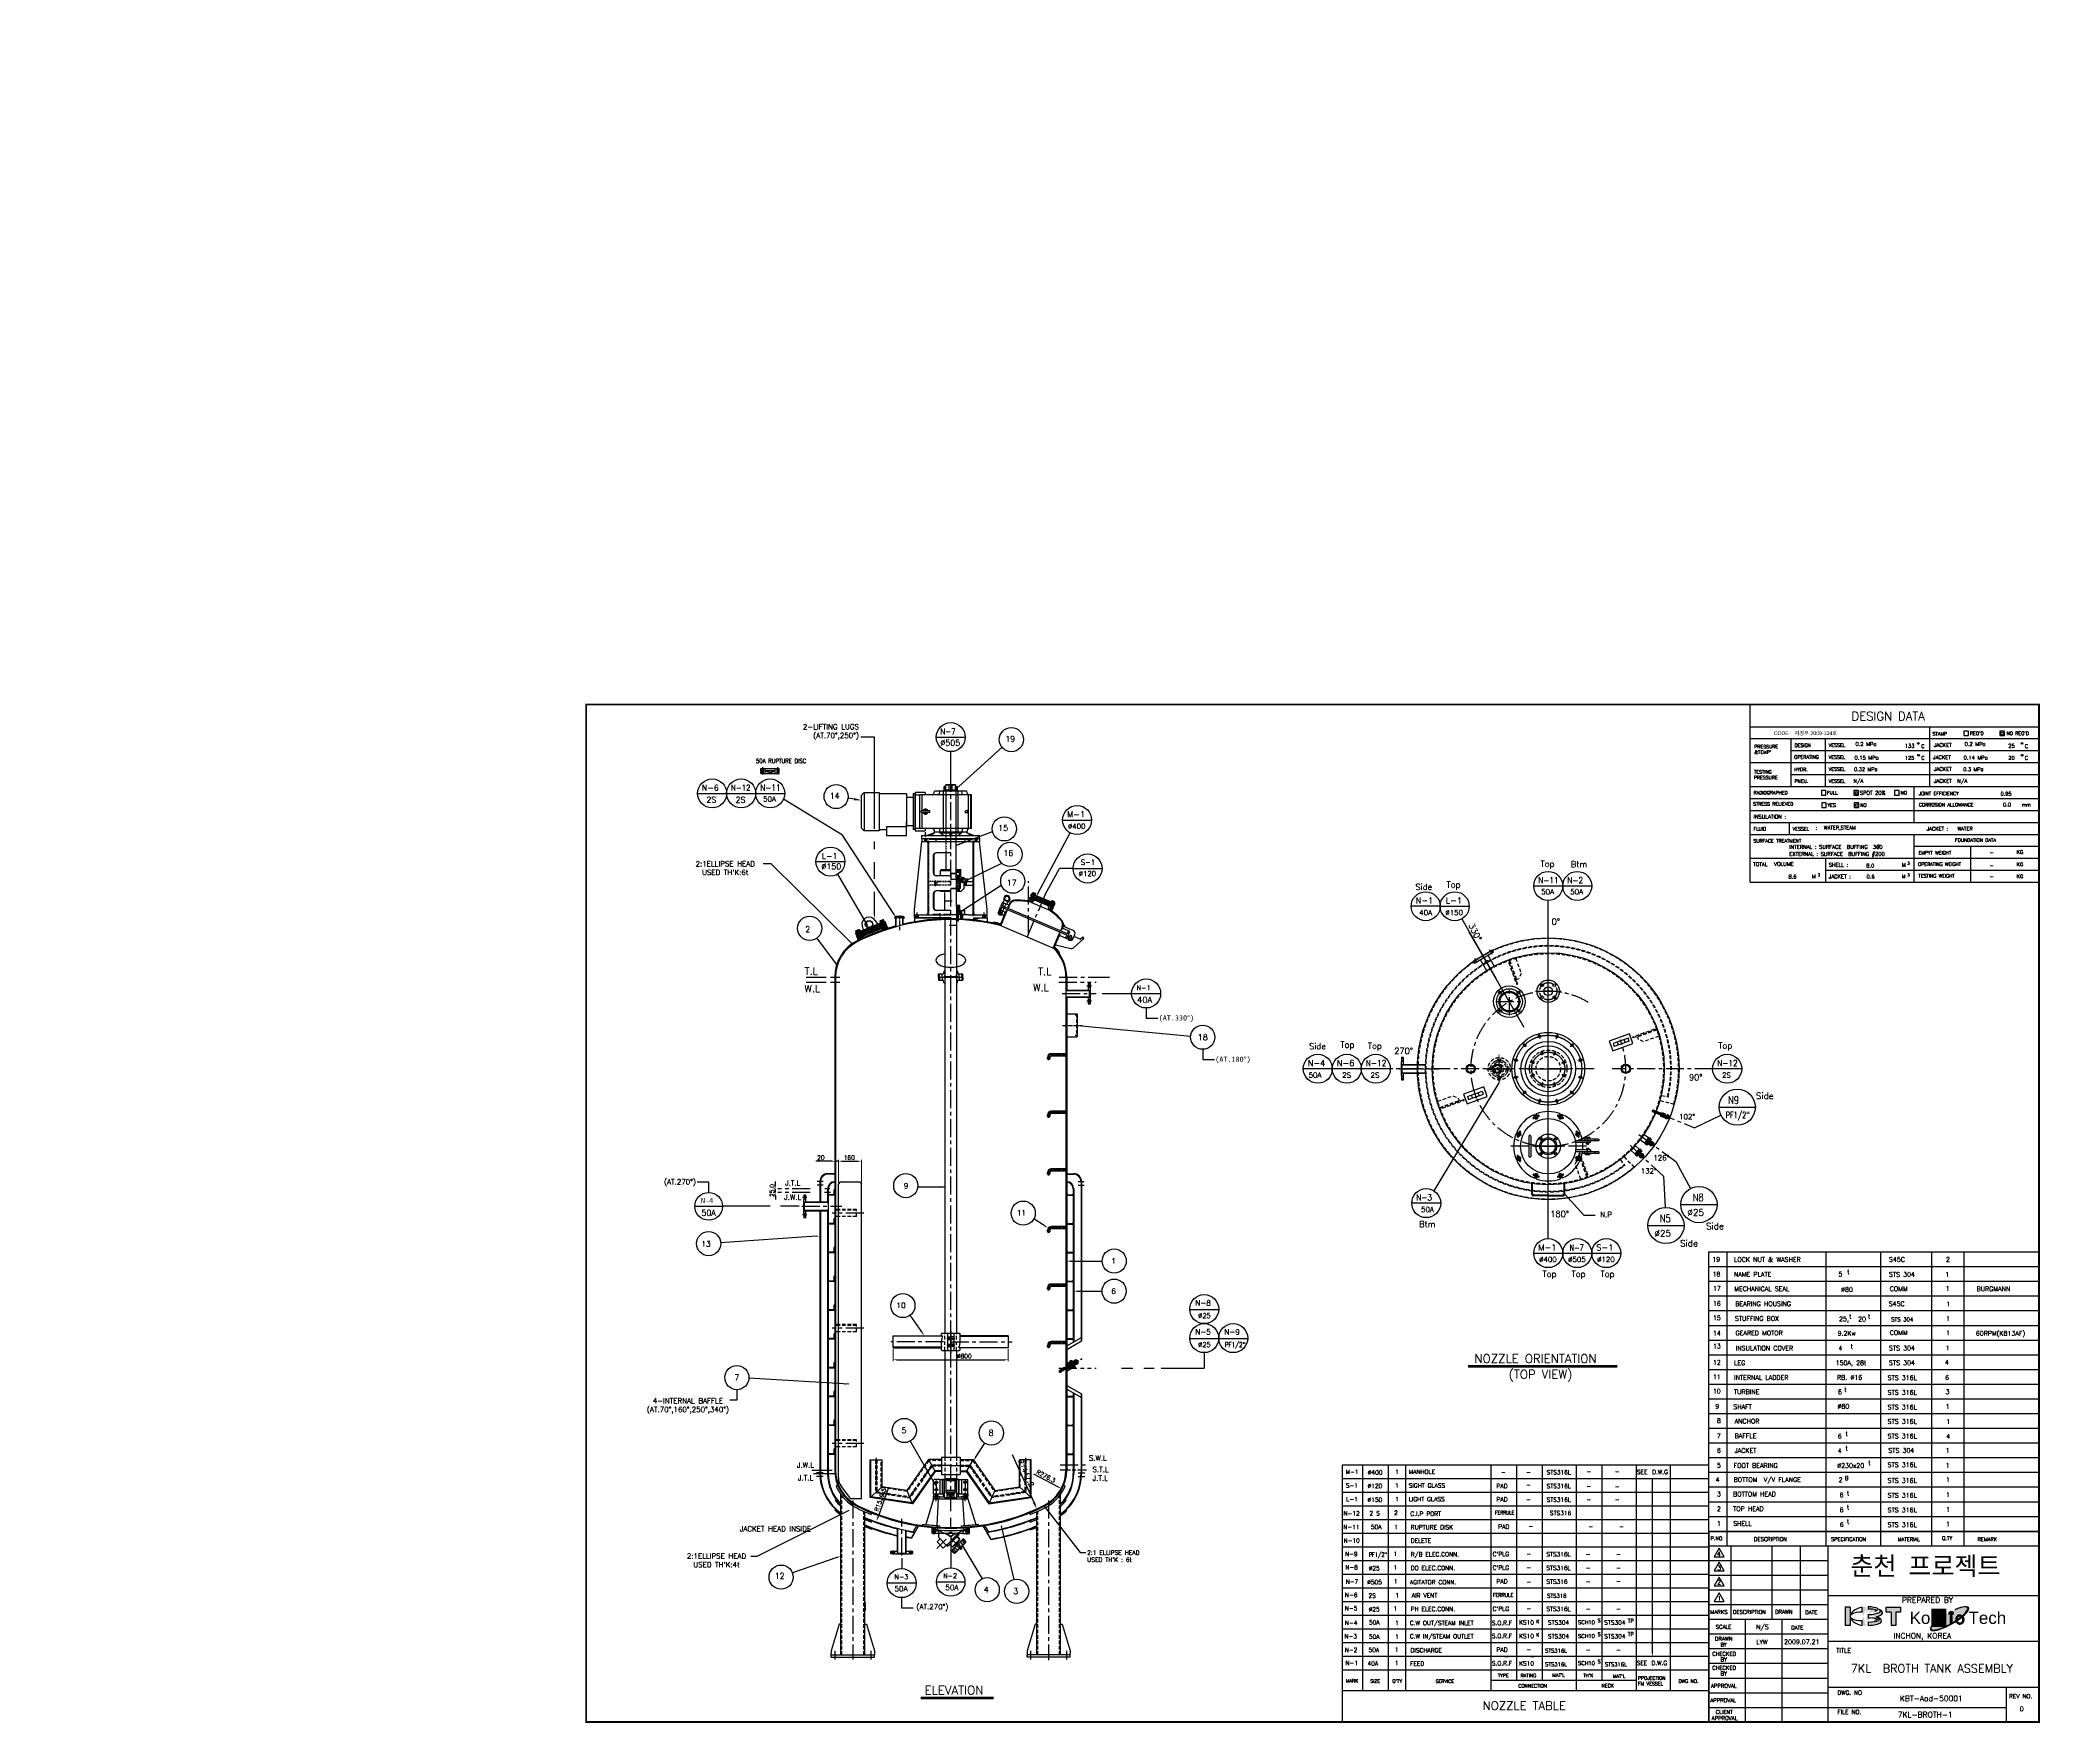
# Model space of a CAD drawing. Extents: x -25020 to 82531, y -53367 to 83281.
# Drawn here: x -3794 to 10098, y -6 to 11684 of the extents above; entities that cross this region are included whole.
import ezdxf
from ezdxf.enums import TextEntityAlignment as Align

# ---------------------------------------------------------------- set-up
doc = ezdxf.new("R2010")
doc.units = 0
doc.header["$LTSCALE"] = 100
doc.header["$MEASUREMENT"] = 0
for name, pattern in [('CADRA_CENTERLINE', [2.266667, 1.770833, -0.141667, 0.2125, -0.141667]), ('CADRA_SOLID', [0]), ('CENTER', [2, 1.25, -0.25, 0.25, -0.25]), ('CENTER2', [1.125, 0.75, -0.125, 0.125, -0.125]), ('DASHDOT', [16.308264, 8.154132, -4.077066, 0, -4.077066]), ('DASHED', [12.231198, 8.154132, -4.077066]), ('DIVIDE', [1.25, 0.5, -0.25, 0, -0.25, 0, -0.25]), ('HIDDEN', [0.375, 0.25, -0.125]), ('PHANTOM', [2.5, 1.25, -0.25, 0.25, -0.25, 0.25, -0.25])]:
    doc.linetypes.add(name, pattern=pattern)
doc.layers.get('0').update_dxf_attribs({"linetype": 'CONTINUOUS'})
doc.layers.get('DEFPOINTS').update_dxf_attribs({"linetype": 'CONTINUOUS'})
for name, color, linetype in [('1', 1, 'CENTER'), ('10', 7, 'CADRA_SOLID'), ('2', 2, 'HIDDEN'), ('23', 48, 'CADRA_SOLID'), ('25', 42, 'CADRA_SOLID'), ('3', 3, 'CADRA_SOLID'), ('4', 4, 'CONTINUOUS'), ('C1', 1, 'CENTER'), ('C3', 2, 'CONTINUOUS'), ('C5', 6, 'CONTINUOUS'), ('CEN', 1, 'CENTER'), ('CENTER', 1, 'CENTER'), ('CUR', 2, 'CONTINUOUS'), ('DIM', 4, 'CONTINUOUS'), ('HIDDEN', 2, 'HIDDEN'), ('HL', 7, 'CONTINUOUS'), ('L1', 1, 'CENTER'), ('L10', 1, 'CONTINUOUS'), ('L2', 2, 'CONTINUOUS'), ('L3', 3, 'CONTINUOUS'), ('L8', 4, 'HIDDEN'), ('L9', 1, 'PHANTOM'), ('REV', 7, 'CONTINUOUS'), ('THIN', 3, 'CONTINUOUS')]:
    doc.layers.add(name, color=color, linetype=linetype)
doc.layers.add('치수선', color=4, linetype='CONTINUOUS', lineweight=5)
doc.styles.add('GHS', font='romans.shx', dxfattribs={"bigfont": 'ghs.shx'})
doc.styles.add('LKK', font='')
doc.styles.add('ROMANC', font='romanc')
doc.styles.add('ROMANS', font='romans.shx')
doc.styles.get('LKK').set_extended_font_data('Dotum')
doc.dimstyles.get("Standard").update_dxf_attribs({"dimscale": 10, "dimtxt": 5, "dimasz": 5, "dimexe": 1, "dimexo": 1, "dimgap": 1, "dimtad": 1, "dimdec": 1, "dimzin": 0, "dimdsep": 46, "dimtxsty": 'ROMANS', "dimcen": 1, "dimclrd": 256, "dimclre": 256, "dimclrt": 256, "dimadec": 0, "dimazin": 0, "dimtfac": 1, "dimtdec": 1, "dimtmove": 0, "dimatfit": 3, "dimfxl": 1, "dimtolj": 1, "dimtzin": 0, "dimlwe": -1, "dimarcsym": 0})
pattern_1 = [(67, (3525.6917, 3757.4392), (-2.7615146, 1.1721934), [])]

# ---------------------------------------------------------------- blocks, each defined once
blk = doc.blocks.new('XX')
at = {"layer": '4'}
h = blk.add_hatch(color=102, dxfattribs=at)
h.paths.add_polyline_path([(982.82, 70.45), (980.41, 70.45), (980.41, 61.48), (982.82, 61.48)])
edge = h.paths.add_edge_path()
edge.add_ellipse((988.6, 65.97), major_axis=(-5.78, 0), ratio=0.364058, start_angle=-90.67249, end_angle=90.67249, ccw=False)
edge.add_line((988.66, 68.07), (988.66, 70.45))
edge.add_ellipse((993.2, 65.97), major_axis=(10.38, 0), ratio=0.480588, start_angle=115.89766, end_angle=244.10234)
edge = h.paths.add_edge_path(flags=17)
edge.add_ellipse((988.6, 65.97), major_axis=(-5.78, 0), ratio=0.364058, start_angle=-90.67249, end_angle=90.67249, ccw=False)
edge.add_ellipse((993.2, 65.97), major_axis=(10.38, 0), ratio=0.480588, start_angle=115.89766, end_angle=244.10234)
edge.add_line((988.66, 61.48), (988.66, 63.86))
edge = h.paths.add_edge_path()
edge.add_ellipse((990.47, 64.09), major_axis=(-7.82, 0.38), ratio=0.328751, start_angle=100.37906, end_angle=225.7298)
edge.add_ellipse((990.06, 64.94), major_axis=(-7.25, 0.38), ratio=0.246885, start_angle=104.25649, end_angle=215.56525, ccw=False)
edge.add_line((991.75, 63.11), (991.75, 61.49))
edge = h.paths.add_edge_path()
edge.add_ellipse((990.08, 64.42), major_axis=(5.73, 0.11), ratio=0.146676, start_angle=-31.82805, end_angle=60.79787, ccw=False)
edge.add_ellipse((989.62, 65.24), major_axis=(-7, 0.32), ratio=0.205005, start_angle=140.11955, end_angle=211.80347)
edge.add_ellipse((990.83, 67.81), major_axis=(-7.95, 0), ratio=0.327586, start_angle=126.97646, end_angle=221.56612)
edge.add_line((996.78, 69.53), (996.78, 69.53))
edge.add_ellipse((990.44, 68.6), major_axis=(-7.39, 0), ratio=0.243986, start_angle=100.28653, end_angle=210.87611, ccw=False)
edge.add_line((991.75, 66.83), (991.75, 65.22))
edge.add_ellipse((991.01, 67.86), major_axis=(-7.92, 0.55), ratio=0.328206, start_angle=96.70441, end_angle=104.8167)
edge = h.paths.add_edge_path()
edge.add_ellipse((990.1, 68.69), major_axis=(5.69, 0.29), ratio=0.147816, start_angle=-31.83988, end_angle=72.68739, ccw=False)
edge.add_ellipse((989.7, 69.34), major_axis=(6.86, 0.1), ratio=0.207181, start_angle=319.75356, end_angle=432.44594)
edge.add_line((991.75, 70.72), (991.75, 69.58))
h.paths.add_polyline_path([(1003.09, 68.06), (1003.09, 61.48), (1005.47, 61.48), (1005.47, 68.06), (1007.77, 68.06), (1007.77, 70.45), (1000.64, 70.45), (1000.64, 68.06)])
h = blk.add_hatch(color=5, dxfattribs=at)
edge = h.paths.add_edge_path()
edge.add_ellipse((1032.04, 64.82), major_axis=(9.41, 5.4), ratio=0.257519, start_angle=128.73259, end_angle=426.02758)
edge.add_ellipse((1031.83, 64.9), major_axis=(9.08, 5.26), ratio=0.250496, start_angle=-230.80269, end_angle=64.2009, ccw=False)
blk.add_hatch(color=1, dxfattribs=at).paths.add_polyline_path([(1031.77, 67.51, 1), (1033.8, 67.51, 1)])
h = blk.add_hatch(color=102, dxfattribs=at)
edge = h.paths.add_edge_path()
edge.add_ellipse((1037.11, 64.38), major_axis=(0, -1.72), ratio=0.874016, start_angle=-57.69798, end_angle=123.38783, ccw=False)
edge.add_ellipse((1032.04, 64.39), major_axis=(9.41, 5.4), ratio=0.257519, start_angle=282.07663, end_angle=285.14923, ccw=False)
edge.add_ellipse((1037.12, 64.36), major_axis=(0, 2.24), ratio=0.932719, start_angle=122.94646, end_angle=306.3318)
edge.add_ellipse((1032.04, 64.39), major_axis=(9.41, 5.4), ratio=0.257519, start_angle=303.28876, end_angle=306.86385, ccw=False)
edge = h.paths.add_edge_path()
edge.add_ellipse((1037.11, 64.38), major_axis=(0, -1.72), ratio=0.874016, start_angle=164.63866, end_angle=260.52533, ccw=False)
edge.add_ellipse((1031.83, 65.37), major_axis=(9.08, 5.26), ratio=0.250496, start_angle=300.02268, end_angle=303.74767)
edge.add_ellipse((1037.12, 64.36), major_axis=(0, 2.24), ratio=0.932719, start_angle=336.00025, end_angle=452.50538)
edge.add_ellipse((1031.83, 65.37), major_axis=(9.08, 5.26), ratio=0.250496, start_angle=282.21544, end_angle=286.23073)
edge = h.paths.add_edge_path()
edge.add_ellipse((1031.68, 65.3), major_axis=(9.08, 5.26), ratio=0.250496, start_angle=265.64458, end_angle=271.75234)
edge.add_line((1033.27, 63.18), (1033.27, 65.84))
edge.add_line((1033.27, 65.84), (1032.3, 65.84))
edge.add_line((1032.3, 65.84), (1032.3, 62.63))
at = {"layer": '4', "color": 102}
for p, q in [((982.82, 70.45), (980.41, 70.45)), ((980.41, 70.45), (980.41, 61.48)), ((982.82, 70.45), (982.82, 61.48)), ((988.66, 70.45), (988.66, 68.07)), ((991.75, 70.72), (991.75, 69.58)), ((996.78, 69.53), (996.78, 69.53)), ((1000.64, 70.45), (1007.77, 70.45)), ((1000.64, 68.06), (1000.64, 70.45)), ((1007.77, 70.45), (1007.77, 68.06)), ((982.82, 61.48), (980.41, 61.48)), ((988.66, 63.86), (988.66, 61.48)), ((991.75, 66.83), (991.75, 65.22)), ((991.75, 63.14), (991.75, 61.49)), ((1003.09, 68.06), (1000.64, 68.06)), ((1003.09, 68.06), (1003.09, 61.48)), ((1005.47, 61.48), (1003.09, 61.48)), ((1007.77, 68.06), (1005.47, 68.06)), ((1005.47, 68.06), (1005.47, 61.48))]:
    blk.add_line(p, q, dxfattribs=at)
blk.add_lwpolyline([(1033.27, 63.18), (1033.27, 65.84), (1032.3, 65.84), (1032.3, 62.63)], dxfattribs=at)
at = {"layer": '4', "color": 1}
blk.add_circle((1032.78, 67.51), 1.01, dxfattribs=at)
at = {"layer": '4', "color": 102}
for centre, major_axis, ratio, start_param, end_param in [((993.2, 65.97), (10.38, 0), 0.480588, 2.022796, 4.26039), ((989.7, 69.34), (6.86, 0.1), 0.207181, -0.702433, 1.26442), ((990.1, 68.69), (5.69, 0.29), 0.147816, -0.555711, 1.268634), ((990.44, 68.6), (-7.39, 0), 0.243986, 1.75033, 3.680482), ((990.83, 67.81), (-7.95, 0), 0.327586, 2.216157, 3.867058), ((988.6, 65.97), (-5.78, 0), 0.364058, 4.700652, 7.865719), ((990.06, 64.94), (-7.25, 0.38), 0.246885, 1.819619, 3.762323), ((990.47, 64.09), (-7.82, 0.38), 0.328751, 1.751945, 3.939728), ((991.01, 67.86), (-7.92, 0.55), 0.328206, 1.68781, 1.829397), ((990.08, 64.42), (5.73, 0.11), 0.146676, -0.555504, 1.061123), ((989.62, 65.24), (-7, 0.32), 0.205005, 2.445547, 3.696668), ((1037.12, 64.36), (0, 2.24), 0.932719, 2.145821, 5.346499), ((1037.11, 64.38), (0, -1.72), 0.874016, 5.276166, 8.436709)]:
    blk.add_ellipse(centre, major_axis=major_axis, ratio=ratio, start_param=start_param, end_param=end_param, dxfattribs=at)
at = {"layer": '4', "color": 5}
for centre, major_axis, ratio, start_param, end_param in [((1032.04, 64.82), (9.41, 5.4), 0.257519, 2.246808, 7.435584), ((1031.83, 64.9), (9.08, 5.26), 0.250496, 2.254918, 7.403702)]:
    blk.add_ellipse(centre, major_axis=major_axis, ratio=ratio, start_param=start_param, end_param=end_param, dxfattribs=at)
at = {"layer": '4'}
for centre, major_axis, ratio, start_param, end_param in [((1031.68, 65.3), (9.08, 5.26), 0.250496, 4.636373, 4.742973), ((1037.12, 64.36), (0, 2.24), 0.932719, 5.864311, 7.897709), ((1031.83, 65.37), (9.08, 5.26), 0.250496, 4.925589, 4.995669), ((1032.04, 64.39), (9.41, 5.4), 0.257519, 4.923166, 4.976793), ((1037.11, 64.38), (0, -1.72), 0.874016, 9.156672, 10.83021), ((1031.83, 65.37), (9.08, 5.26), 0.250496, 5.236384, 5.301397), ((1032.04, 64.39), (9.41, 5.4), 0.257519, 5.293387, 5.355784)]:
    blk.add_ellipse(centre, major_axis=major_axis, ratio=ratio, start_param=start_param, end_param=end_param, dxfattribs=at)
at = {"layer": '4', "color": 102, "char_height": 6, "width": 592.32, "attachment_point": 1}
for s, insert in [('{\\fArial|b0|i0|c0|p34;Ko}', (1012.24, 68.2)), ('{\\fArial|b0|i0|c0|p34;B   }', (1024.4, 68.2)), ('{\\fArial|b0|i0|c0|p34;Tech}', (1041.38, 68.2))]:
    blk.add_mtext(s, dxfattribs=dict(at, insert=insert))
blk = doc.blocks.new('*D28')
at = {"layer": '4', "linetype": 'Continuous', "lineweight": -2, "transparency": 16777216}
blk.add_line((3107, 1725), (3278, 1634), dxfattribs=at)
at = {"layer": '4', "linetype": 'Continuous', "lineweight": 25, "transparency": 16777216}
blk.add_solid([(3280, 1638), (3276, 1631), (3300, 1623)], dxfattribs=at)
at = {"layer": 'DEFPOINTS', "color": 0, "linetype": 'Continuous', "lineweight": 25, "transparency": 16777216}
for p in [(3056, 1752), (3300, 1623)]:
    blk.add_point(p, dxfattribs=at)
at = {"layer": '4', "linetype": 'Continuous', "lineweight": -2, "transparency": 16777216, "insert": (3193, 1708), "char_height": 30, "attachment_point": 5, "rotation": 332.1321, "style": 'ROMANS'}
blk.add_mtext('\\A1;R276.3', dxfattribs=at)
blk = doc.blocks.new('*D29')
at = {"layer": '4', "linetype": 'Continuous', "lineweight": -2, "transparency": 16777216}
blk.add_line((2099, 1629), (2025, 1419), dxfattribs=at)
at = {"layer": '4', "linetype": 'Continuous', "lineweight": 25, "transparency": 16777216}
blk.add_solid([(2021, 1421), (2029, 1418), (2016, 1396)], dxfattribs=at)
at = {"layer": 'DEFPOINTS', "color": 0, "linetype": 'Continuous', "lineweight": 25, "transparency": 16777216}
for p in [(2532, 2846), (2016, 1396)]:
    blk.add_point(p, dxfattribs=at)
at = {"layer": '4', "linetype": 'Continuous', "lineweight": -2, "transparency": 16777216, "insert": (2043, 1544), "char_height": 30, "attachment_point": 5, "rotation": 70.4297, "style": 'ROMANS'}
blk.add_mtext('\\A1;R1539.5', dxfattribs=at)
blk = doc.blocks.new('*D33')
at = {"layer": '4', "linetype": 'Continuous', "lineweight": -2, "transparency": 16777216}
for p, q in [((1316, 3729), (1316, 3754)), ((1316, 3679), (1316, 3704)), ((1316, 3654), (1316, 3629))]:
    blk.add_line(p, q, dxfattribs=at)
at = {"layer": '4', "linetype": 'Continuous', "transparency": 16777216}
blk.add_line((1307, 3679), (1306, 3679), dxfattribs=at)
at = {"layer": '4', "linetype": 'Continuous', "lineweight": 25, "transparency": 16777216}
for points in [[(1312, 3729), (1320, 3729), (1316, 3704)], [(1312, 3654), (1320, 3654), (1316, 3679)]]:
    blk.add_solid(points, dxfattribs=at)
at = {"layer": 'DEFPOINTS', "color": 0, "linetype": 'Continuous', "lineweight": 25, "transparency": 16777216}
for p in [(1316, 3704), (1316, 3704), (1317, 3679)]:
    blk.add_point(p, dxfattribs=at)
at = {"layer": '4', "linetype": 'Continuous', "lineweight": -2, "transparency": 16777216, "insert": (1291, 3692), "char_height": 30, "attachment_point": 5, "rotation": 90, "style": 'ROMANS'}
blk.add_mtext('\\A1;25.0', dxfattribs=at)
blk = doc.blocks.new('A$C426F31C0')
for p, q in [((1, 66), (0, 65)), ((0, 65), (0, 52)), ((1, 51), (0, 52)), ((1, 51), (1, 51)), ((2, 68), (48, 68)), ((2, 50), (48, 50)), ((3, 0), (3, 45)), ((3, 45), (48, 45)), ((3, 0), (48, 26)), ((4, 50), (4, 49)), ((4, 49), (6, 48)), ((6, 48), (44, 48)), ((7, 48), (7, 45)), ((20, 72), (20, 68)), ((30, 72), (30, 68)), ((44, 48), (46, 49)), ((44, 48), (44, 45)), ((46, 50), (46, 49)), ((48, 26), (48, 45)), ((49, 67), (49, 66)), ((49, 66), (50, 65)), ((49, 51), (50, 52)), ((49, 51), (49, 51)), ((50, 65), (50, 52))]:
    blk.add_line(p, q)
at = {"color": 1}
blk.add_line((1, 67), (1, 66), dxfattribs=at)
at = {"color": 1, "linetype": 'CENTER'}
blk.add_line((25, 72), (25, 44), dxfattribs=at)
for radius in [16, 10]:
    blk.add_circle((25, 87), radius)
for centre, start, end in [((2, 67), 90, 180), ((2, 51), 180, 270), ((48, 67), 360, 90), ((48, 51), 270, 0)]:
    blk.add_arc(centre, 1, start, end)
at = {"layer": 'L1'}
for p, q in [((6, 87), (44, 87)), ((25, 106), (25, 7))]:
    blk.add_line(p, q, dxfattribs=at)
blk.add_circle((25, 87), 13, dxfattribs=at)
at = {"layer": 'L3'}
for p, q in [((0, 65), (50, 65)), ((0, 52), (0, 65)), ((0, 52), (50, 52)), ((1, 66), (49, 66)), ((1, 52), (1, 65)), ((49, 51), (1, 51)), ((2, 52), (2, 65)), ((3, 52), (3, 65)), ((4, 52), (4, 65)), ((4, 52), (4, 65)), ((46, 49), (4, 49)), ((5, 52), (5, 65)), ((6, 52), (6, 65)), ((7, 52), (7, 65)), ((8, 52), (8, 65)), ((8, 52), (8, 65)), ((9, 52), (9, 65)), ((10, 52), (10, 65)), ((11, 52), (11, 65)), ((12, 52), (12, 65)), ((12, 52), (12, 65)), ((13, 52), (13, 65)), ((14, 52), (14, 65)), ((15, 52), (15, 65)), ((17, 52), (17, 65)), ((18, 52), (18, 65)), ((20, 52), (20, 65)), ((21, 52), (21, 65)), ((23, 52), (23, 65)), ((27, 52), (27, 65)), ((29, 52), (29, 65)), ((30, 52), (30, 65)), ((32, 52), (32, 65)), ((33, 52), (33, 65)), ((35, 52), (35, 65)), ((36, 52), (36, 65)), ((37, 52), (37, 65)), ((38, 52), (38, 65)), ((39, 52), (39, 65)), ((39, 52), (39, 65)), ((40, 52), (40, 65)), ((41, 52), (41, 65)), ((42, 52), (42, 65)), ((43, 52), (43, 65)), ((43, 52), (43, 65)), ((44, 52), (44, 65)), ((45, 52), (45, 65)), ((46, 52), (46, 65)), ((47, 52), (47, 65)), ((47, 52), (47, 65)), ((48, 52), (48, 65)), ((49, 52), (49, 65)), ((50, 52), (50, 65))]:
    blk.add_line(p, q, dxfattribs=at)
blk = doc.blocks.new('*D60')
at = {"layer": 'DEFPOINTS', "color": 0, "linetype": 'Continuous', "lineweight": 25, "ltscale": 0.3, "transparency": 16777216}
for p in [(1732, 3896), (1732, 3739), (1752, 3739)]:
    blk.add_point(p, dxfattribs=at)
at = {"layer": '치수선', "linetype": 'Continuous', "lineweight": -2, "ltscale": 0.3, "transparency": 16777216}
for p, q in [((1707, 3896), (1596, 3896)), ((1752, 3896), (1732, 3896)), ((1777, 3896), (1802, 3896))]:
    blk.add_line(p, q, dxfattribs=at)
at = {"layer": '치수선', "linetype": 'Continuous', "ltscale": 0.3, "transparency": 16777216}
for p, q in [((1732, 3749), (1732, 3906)), ((1752, 3749), (1752, 3906))]:
    blk.add_line(p, q, dxfattribs=at)
at = {"layer": '치수선', "linetype": 'Continuous', "lineweight": 25, "ltscale": 0.3, "transparency": 16777216}
for points in [[(1707, 3900), (1707, 3892), (1732, 3896)], [(1777, 3900), (1777, 3892), (1752, 3896)]]:
    blk.add_solid(points, dxfattribs=at)
at = {"layer": '치수선', "linetype": 'Continuous', "lineweight": -2, "ltscale": 0.3, "transparency": 16777216, "insert": (1630, 3921), "char_height": 30, "attachment_point": 5, "style": 'ROMANS'}
blk.add_mtext('\\A1;20', dxfattribs=at)
blk = doc.blocks.new('*D61')
at = {"layer": 'DEFPOINTS', "color": 0, "linetype": 'Continuous', "lineweight": 25, "ltscale": 0.3, "transparency": 16777216}
for p in [(1912, 3896), (1752, 3739), (1912, 3739)]:
    blk.add_point(p, dxfattribs=at)
at = {"layer": '치수선', "linetype": 'Continuous', "ltscale": 0.3, "transparency": 16777216}
for p, q in [((1752, 3749), (1752, 3906)), ((1912, 3749), (1912, 3906))]:
    blk.add_line(p, q, dxfattribs=at)
at = {"layer": '치수선', "linetype": 'Continuous', "lineweight": -2, "ltscale": 0.3, "transparency": 16777216}
blk.add_line((1777, 3896), (1887, 3896), dxfattribs=at)
at = {"layer": '치수선', "linetype": 'Continuous', "lineweight": 25, "ltscale": 0.3, "transparency": 16777216}
for points in [[(1777, 3900), (1777, 3892), (1752, 3896)], [(1887, 3900), (1887, 3892), (1912, 3896)]]:
    blk.add_solid(points, dxfattribs=at)
at = {"layer": '치수선', "linetype": 'Continuous', "lineweight": -2, "ltscale": 0.3, "transparency": 16777216, "insert": (1827, 3921), "char_height": 30, "attachment_point": 5, "style": 'ROMANS'}
blk.add_mtext('\\A1;160', dxfattribs=at)
blk = doc.blocks.new('*D63')
at = {"layer": 'DEFPOINTS', "color": 0, "linetype": 'Continuous', "lineweight": 25, "ltscale": 0.3, "transparency": 16777216}
for p in [(2132, 2600), (2932, 2600), (2932, 2517)]:
    blk.add_point(p, dxfattribs=at)
at = {"layer": '치수선', "linetype": 'Continuous', "ltscale": 0.3, "transparency": 16777216}
for p, q in [((2132, 2590), (2132, 2507)), ((2932, 2590), (2932, 2507))]:
    blk.add_line(p, q, dxfattribs=at)
at = {"layer": '치수선', "linetype": 'Continuous', "lineweight": -2, "ltscale": 0.3, "transparency": 16777216}
blk.add_line((2157, 2517), (2907, 2517), dxfattribs=at)
at = {"layer": '치수선', "linetype": 'Continuous', "lineweight": 25, "ltscale": 0.3, "transparency": 16777216}
for points in [[(2157, 2521), (2157, 2513), (2132, 2517)], [(2907, 2521), (2907, 2513), (2932, 2517)]]:
    blk.add_solid(points, dxfattribs=at)
at = {"layer": '치수선', "linetype": 'Continuous', "lineweight": -2, "ltscale": 0.3, "transparency": 16777216, "insert": (2626, 2542), "char_height": 30, "attachment_point": 5, "style": 'ROMANS'}
blk.add_mtext('\\A1;%%c800', dxfattribs=at)

msp = doc.modelspace()

# ---------------------------------------------------------------- hatches: boundary and pattern name
at = {"lineweight": -2, "ltscale": 7}
h = msp.add_hatch(color=256, dxfattribs=at)
h.paths.add_polyline_path([(2378.79, 5843.49), (2383.79, 5838.49), (2378.79, 5838.49)])
h.paths.add_polyline_path([(2378.79, 5813.49), (2383.79, 5813.49), (2378.79, 5808.49)])
h = msp.add_hatch(color=256, dxfattribs=at)
h.paths.add_polyline_path([(2685.29, 5843.49), (2680.29, 5838.49), (2685.29, 5838.49)])
h.paths.add_polyline_path([(2685.29, 5813.49), (2680.29, 5813.49), (2685.29, 5808.49)])
msp.add_hatch(color=256, dxfattribs=at).paths.add_polyline_path([(2685.29, 5613.49), (2685.29, 5608.49), (2680.29, 5608.49)])
at = {"layer": 'DIM', "lineweight": -2}
h = msp.add_hatch(color=256, dxfattribs=at)
h.paths.add_polyline_path([(3209.23, 5672.58), (3210.39, 5675.34), (3219.6, 5671.45), (3218.44, 5668.68)])
h.paths.add_polyline_path([(3118.29, 5714.29), (3117.12, 5711.53), (3107.91, 5715.43), (3109.08, 5718.19)])
h = msp.add_hatch(color=256, dxfattribs=at)
h.paths.add_polyline_path([(3215.07, 5686.39), (3216.24, 5689.16), (3225.45, 5685.26), (3224.28, 5682.5)])
h.paths.add_polyline_path([(3124.14, 5728.11), (3122.97, 5725.35), (3113.76, 5729.24), (3114.93, 5732.01)])
h = msp.add_hatch(dxfattribs=at)
h.set_pattern_fill('ANSI31', color=256, scale=3, angle=22, style=0)
h.set_pattern_definition([(67, (3559.79, 3673.0426), (-2.7615146, 1.1721934), [])])
h.paths.add_polyline_path([(1880.83, 5485.03), (1871.1, 5481.1), (1878.21, 5463.48), (1887.95, 5467.42)])
h.paths.add_polyline_path([(1905.57, 5474.53), (1910.2, 5476.41), (1907.58, 5482.9), (1917.32, 5486.83), (1915.44, 5491.47), (1906.33, 5495.33), (1898.45, 5492.15)])
h.paths.add_polyline_path([(2039.84, 5549.28), (2035.98, 5540.16), (2037.85, 5535.53), (2047.58, 5539.46), (2050.21, 5532.97), (2054.84, 5534.84), (2047.73, 5552.46)])
h.paths.add_polyline_path([(2077.7, 5557.02), (2075.08, 5563.51), (2065.34, 5559.58), (2067.96, 5553.09)])
h.paths.add_polyline_path([(2067.96, 5553.09), (2069.84, 5548.45), (2079.57, 5552.39), (2077.7, 5557.02)])
h.paths.add_polyline_path([(2082.19, 5545.9), (2079.57, 5552.39), (2069.84, 5548.45), (2072.46, 5541.96)])
h = msp.add_hatch(dxfattribs=at)
h.set_pattern_fill('ANSI31', color=256, scale=3, angle=22, style=0)
h.set_pattern_definition(pattern_1)
h.paths.add_polyline_path([(1925.18, 5467.36), (1924.06, 5470.14), (1914.32, 5466.21), (1912.08, 5471.77), (1906.05, 5469.34), (1911.67, 5455.43), (1910.96, 5454.52), (1912.61, 5450.42), (1907.64, 5444.05), (1899.63, 5445.17), (1897.98, 5449.27), (1896.83, 5449.43), (1891.21, 5463.34), (1880.09, 5458.85), (1890.2, 5433.81), (1913.38, 5443.18), (1915.63, 5437.61), (1921.33, 5439.92)])
h.paths.add_polyline_path([(1906.05, 5469.34), (1905.12, 5468.96), (1910.74, 5455.05), (1911.67, 5455.43)], flags=17)
h.paths.add_polyline_path([(1892.14, 5463.72), (1891.21, 5463.34), (1896.83, 5449.43), (1897.76, 5449.81)], flags=17)
h = msp.add_hatch(color=256, dxfattribs=at)
h.paths.add_polyline_path([(1908.04, 5483.08), (1909.17, 5480.3), (1918.44, 5484.05), (1917.32, 5486.83)])
h.paths.add_polyline_path([(2037.85, 5535.53), (2038.97, 5532.75), (2048.24, 5536.49), (2047.12, 5539.27)])
h = msp.add_hatch(dxfattribs=at)
h.set_pattern_fill('ANSI34', color=256, scale=30, angle=22, style=0)
h.set_pattern_definition([(67, (3960.36, 3490.12), (-20.71136, 8.79145), []), (67, (3965.278, 3492.106), (-20.71136, 8.79145), []), (67, (3970.195, 3494.092), (-20.71136, 8.79145), []), (67, (3975.112, 3496.08), (-20.71136, 8.79145), [])])
h.paths.add_polyline_path([(1983.2, 5497.27), (1978.71, 5508.4), (1909.17, 5480.3), (1913.66, 5469.18)])
h.paths.add_polyline_path([(2052.74, 5525.37), (2048.24, 5536.49), (1978.71, 5508.4), (1983.2, 5497.27)])
h = msp.add_hatch(color=256, dxfattribs=at)
h.paths.add_polyline_path([(1913.66, 5469.18), (1914.79, 5466.39), (1924.06, 5470.14), (1922.93, 5472.92)])
h.paths.add_polyline_path([(2043.47, 5521.62), (2044.59, 5518.84), (2053.86, 5522.59), (2052.74, 5525.37)])
h = msp.add_hatch(dxfattribs=at)
h.set_pattern_fill('ANSI31', color=256, scale=3, angle=22, style=0)
h.set_pattern_definition(pattern_1)
h.paths.add_polyline_path([(2064.87, 5516.7), (2063.73, 5516.86), (2058.11, 5530.77), (2052.08, 5528.34), (2054.33, 5522.77), (2044.59, 5518.84), (2045.72, 5516.06), (2067.55, 5499), (2073.25, 5501.3), (2071, 5506.86), (2094.18, 5516.23), (2087.44, 5532.91), (2076.31, 5528.42), (2078.56, 5522.86), (2077.85, 5521.95), (2079.51, 5517.85), (2074.53, 5511.48), (2066.53, 5512.6)])
h.paths.add_polyline_path([(2062.41, 5522.8), (2061.48, 5522.43), (2063.73, 5516.86), (2064.65, 5517.24)], flags=17)
h.paths.add_polyline_path([(2061.28, 5525.58), (2060.35, 5525.21), (2061.48, 5522.43), (2062.41, 5522.8)], flags=17)
h.paths.add_polyline_path([(2059.03, 5531.15), (2058.11, 5530.77), (2060.35, 5525.21), (2061.28, 5525.58)])
h.paths.add_polyline_path([(2072.94, 5536.76), (2072.01, 5536.39), (2074.26, 5530.83), (2075.19, 5531.2)], flags=17)
h.paths.add_polyline_path([(2075.19, 5531.2), (2074.26, 5530.83), (2075.39, 5528.04), (2076.31, 5528.42)], flags=17)
h.paths.add_polyline_path([(2084.07, 5541.26), (2072.94, 5536.76), (2075.19, 5531.2), (2086.32, 5535.7)])
h.paths.add_polyline_path([(2086.32, 5535.7), (2075.19, 5531.2), (2076.31, 5528.42), (2087.44, 5532.91)])
at = {"layer": 'REV', "lineweight": -2}
msp.add_hatch(color=3, dxfattribs=at).paths.add_polyline_path([(9342.47, 787.01), (9448.16, 787.01), (9448.16, 660.64), (9342.47, 660.64)])

# ---------------------------------------------------------------- linework, layer by layer
at = {"color": 7, "linetype": 'Continuous', "lineweight": -2}
for p, q in [((1910.04, 6437.02), (1930.5, 6457.49)), ((1910.04, 6437.02), (1910.04, 6211.95)), ((1930.5, 6457.49), (1930.5, 6191.49)), ((1930.5, 6457.49), (2034.04, 6457.49)), ((2034.04, 6457.49), (2034.04, 6191.49)), ((2034.04, 6450.84), (2224.44, 6450.84)), ((2224.44, 6450.84), (2224.44, 6219.3)), ((2224.44, 6424.24), (2272.04, 6424.24)), ((2272.04, 6449.49), (2272.04, 6199.49)), ((2272.04, 6449.49), (2283.04, 6449.49)), ((2283.04, 6449.51), (2283.04, 6199.46)), ((2283.04, 6449.51), (2286.04, 6449.51)), ((2354.04, 6456.99), (2286.04, 6456.99)), ((2286.04, 6456.99), (2286.04, 6440.99)), ((2286.04, 6440.99), (2317.04, 6440.99)), ((2286.04, 6440.99), (2286.04, 6207.99)), ((2333.04, 6441.99), (2317.04, 6441.99)), ((2317.04, 6206.99), (2317.04, 6441.99)), ((2333.04, 6331.49), (2333.04, 6441.99)), ((2656.04, 6441.99), (2333.04, 6441.99)), ((2354.04, 6456.99), (2354.04, 6441.99)), ((2406.6, 6441.99), (2406.88, 6441.99)), ((2406.88, 6441.99), (2407.17, 6442.01)), ((2407.17, 6442.01), (2407.45, 6442.03)), ((2407.45, 6442.03), (2407.74, 6442.07)), ((2407.74, 6442.07), (2408.03, 6442.11)), ((2408.03, 6442.11), (2408.31, 6442.17)), ((2408.31, 6442.17), (2408.6, 6442.24)), ((2408.6, 6442.24), (2408.89, 6442.32)), ((2408.89, 6442.32), (2409.18, 6442.41)), ((2409.18, 6442.41), (2409.46, 6442.51)), ((2409.46, 6442.51), (2409.75, 6442.63)), ((2409.75, 6442.63), (2410.02, 6442.75)), ((2410.02, 6442.75), (2410.3, 6442.89)), ((2410.3, 6442.89), (2410.57, 6443.04)), ((2410.57, 6443.04), (2410.84, 6443.2)), ((2410.84, 6443.2), (2411.1, 6443.37)), ((2411.1, 6443.37), (2411.35, 6443.55)), ((2411.35, 6443.55), (2411.6, 6443.73)), ((2411.6, 6443.73), (2411.83, 6443.93)), ((2411.83, 6443.93), (2412.06, 6444.14)), ((2412.06, 6444.14), (2412.29, 6444.36)), ((2412.29, 6444.36), (2412.5, 6444.58)), ((2412.5, 6444.58), (2412.7, 6444.81)), ((2412.7, 6444.81), (2412.9, 6445.05)), ((2412.9, 6445.05), (2413.08, 6445.29)), ((2413.08, 6445.29), (2413.25, 6445.54)), ((2413.25, 6445.54), (2413.42, 6445.79)), ((2413.42, 6445.79), (2413.57, 6446.05)), ((2413.57, 6446.05), (2413.71, 6446.31)), ((2413.71, 6446.31), (2413.84, 6446.57)), ((2413.84, 6446.57), (2413.96, 6446.84)), ((2413.96, 6446.84), (2414.07, 6447.11)), ((2414.07, 6447.11), (2414.17, 6447.38)), ((2414.17, 6447.38), (2414.25, 6447.65)), ((2414.25, 6447.65), (2414.33, 6447.92)), ((2414.33, 6447.92), (2419.04, 6465.49)), ((2455.53, 6465.49), (2419.04, 6465.49)), ((2439.54, 6469.49), (2439.54, 6465.49)), ((2439.54, 6469.49), (2624.54, 6469.49)), ((2450.38, 6441.99), (2450.5, 6441.99)), ((2450.5, 6441.99), (2450.62, 6442.01)), ((2450.62, 6442.01), (2450.73, 6442.03)), ((2450.73, 6442.03), (2450.85, 6442.07)), ((2450.85, 6442.07), (2450.97, 6442.11)), ((2450.97, 6442.11), (2451.09, 6442.17)), ((2451.09, 6442.17), (2451.21, 6442.24)), ((2451.21, 6442.24), (2451.33, 6442.32)), ((2451.33, 6442.32), (2451.45, 6442.41)), ((2451.45, 6442.41), (2451.57, 6442.51)), ((2451.57, 6442.51), (2451.68, 6442.63)), ((2451.68, 6442.63), (2451.8, 6442.75)), ((2451.8, 6442.75), (2451.91, 6442.89)), ((2451.91, 6442.89), (2452.03, 6443.04)), ((2452.03, 6443.04), (2452.14, 6443.2)), ((2452.14, 6443.2), (2452.24, 6443.37)), ((2452.24, 6443.37), (2452.35, 6443.55)), ((2452.35, 6443.55), (2452.45, 6443.73)), ((2452.45, 6443.73), (2452.55, 6443.93)), ((2452.55, 6443.93), (2452.65, 6444.14)), ((2452.65, 6444.14), (2452.74, 6444.36)), ((2452.74, 6444.36), (2452.83, 6444.58)), ((2452.83, 6444.58), (2452.91, 6444.81)), ((2452.91, 6444.81), (2452.99, 6445.05)), ((2452.99, 6445.05), (2453.07, 6445.29)), ((2453.07, 6445.29), (2453.14, 6445.54)), ((2453.14, 6445.54), (2453.2, 6445.79)), ((2453.2, 6445.79), (2453.27, 6446.05)), ((2453.27, 6446.05), (2453.33, 6446.31)), ((2453.33, 6446.31), (2453.38, 6446.57)), ((2453.38, 6446.57), (2453.43, 6446.84)), ((2453.43, 6446.84), (2453.48, 6447.11)), ((2453.48, 6447.11), (2453.52, 6447.38)), ((2453.52, 6447.38), (2453.55, 6447.65)), ((2453.55, 6447.65), (2453.58, 6447.92)), ((2453.58, 6447.92), (2455.53, 6465.49)), ((2608.54, 6465.49), (2455.53, 6465.49)), ((2610.49, 6447.92), (2608.54, 6465.49)), ((2645.04, 6465.49), (2608.54, 6465.49)), ((2610.53, 6447.65), (2610.49, 6447.92)), ((2610.56, 6447.38), (2610.53, 6447.65)), ((2610.6, 6447.11), (2610.56, 6447.38)), ((2610.65, 6446.84), (2610.6, 6447.11)), ((2610.7, 6446.57), (2610.65, 6446.84)), ((2610.75, 6446.31), (2610.7, 6446.57)), ((2610.81, 6446.05), (2610.75, 6446.31)), ((2610.87, 6445.79), (2610.81, 6446.05)), ((2610.94, 6445.54), (2610.87, 6445.79)), ((2611.01, 6445.29), (2610.94, 6445.54)), ((2611.09, 6445.05), (2611.01, 6445.29)), ((2611.17, 6444.81), (2611.09, 6445.05)), ((2611.25, 6444.58), (2611.17, 6444.81)), ((2611.34, 6444.36), (2611.25, 6444.58)), ((2611.43, 6444.14), (2611.34, 6444.36)), ((2611.53, 6443.93), (2611.43, 6444.14)), ((2611.63, 6443.73), (2611.53, 6443.93)), ((2611.73, 6443.55), (2611.63, 6443.73)), ((2611.83, 6443.37), (2611.73, 6443.55)), ((2611.94, 6443.2), (2611.83, 6443.37)), ((2612.05, 6443.04), (2611.94, 6443.2)), ((2612.16, 6442.89), (2612.05, 6443.04)), ((2612.28, 6442.75), (2612.16, 6442.89)), ((2612.39, 6442.63), (2612.28, 6442.75)), ((2612.51, 6442.51), (2612.39, 6442.63)), ((2612.63, 6442.41), (2612.51, 6442.51)), ((2612.75, 6442.32), (2612.63, 6442.41)), ((2612.87, 6442.24), (2612.75, 6442.32)), ((2612.99, 6442.17), (2612.87, 6442.24)), ((2613.11, 6442.11), (2612.99, 6442.17)), ((2613.22, 6442.07), (2613.11, 6442.11)), ((2613.34, 6442.03), (2613.22, 6442.07)), ((2613.46, 6442.01), (2613.34, 6442.03)), ((2613.58, 6441.99), (2613.46, 6442.01)), ((2613.69, 6441.99), (2613.58, 6441.99)), ((2624.54, 6469.49), (2624.54, 6465.49)), ((2649.75, 6447.92), (2645.04, 6465.49)), ((2649.82, 6447.65), (2649.75, 6447.92)), ((2649.91, 6447.38), (2649.82, 6447.65)), ((2650.01, 6447.11), (2649.91, 6447.38)), ((2650.12, 6446.84), (2650.01, 6447.11)), ((2650.24, 6446.57), (2650.12, 6446.84)), ((2650.37, 6446.31), (2650.24, 6446.57)), ((2650.51, 6446.05), (2650.37, 6446.31)), ((2650.66, 6445.79), (2650.51, 6446.05)), ((2650.82, 6445.54), (2650.66, 6445.79)), ((2651, 6445.29), (2650.82, 6445.54)), ((2651.18, 6445.05), (2651, 6445.29)), ((2651.37, 6444.81), (2651.18, 6445.05)), ((2651.58, 6444.58), (2651.37, 6444.81)), ((2651.79, 6444.36), (2651.58, 6444.58)), ((2652.01, 6444.14), (2651.79, 6444.36)), ((2652.24, 6443.93), (2652.01, 6444.14)), ((2652.48, 6443.73), (2652.24, 6443.93)), ((2652.73, 6443.55), (2652.48, 6443.73)), ((2652.98, 6443.37), (2652.73, 6443.55)), ((2653.24, 6443.2), (2652.98, 6443.37)), ((2653.51, 6443.04), (2653.24, 6443.2)), ((2653.78, 6442.89), (2653.51, 6443.04)), ((2654.05, 6442.75), (2653.78, 6442.89)), ((2654.33, 6442.63), (2654.05, 6442.75)), ((2654.61, 6442.51), (2654.33, 6442.63)), ((2654.9, 6442.41), (2654.61, 6442.51)), ((2655.19, 6442.32), (2654.9, 6442.41)), ((2655.47, 6442.24), (2655.19, 6442.32)), ((2655.76, 6442.17), (2655.47, 6442.24)), ((2656.05, 6442.11), (2655.76, 6442.17)), ((2656.04, 6206.99), (2656.04, 6441.99)), ((2672.04, 6441.99), (2656.04, 6441.99)), ((2656.34, 6442.07), (2656.05, 6442.11)), ((2656.63, 6442.03), (2656.34, 6442.07)), ((2656.91, 6442.01), (2656.63, 6442.03)), ((2657.19, 6441.99), (2656.91, 6442.01)), ((2657.47, 6441.99), (2657.19, 6441.99)), ((2677.04, 6441.99), (2672.04, 6441.99)), ((2672.04, 6206.99), (2672.04, 6441.99)), ((2677.04, 6206.99), (2677.04, 6441.99)), ((2225.04, 6253.42), (2224.44, 6253.42)), ((2225.04, 6157.49), (2225.04, 6253.42)), ((2332.54, 6331.49), (2381.54, 6331.49)), ((2381.54, 6317.49), (2332.54, 6317.49)), ((2333.04, 6206.99), (2333.04, 6317.49)), ((2349.27, 6331.49), (2349.5, 6332.13)), ((2349.5, 6316.85), (2349.27, 6317.48)), ((2349.5, 6332.13), (2349.74, 6332.74)), ((2349.74, 6316.23), (2349.5, 6316.85)), ((2349.74, 6332.74), (2350, 6333.34)), ((2350, 6315.63), (2349.74, 6316.23)), ((2350, 6333.34), (2350.29, 6333.94)), ((2350.29, 6315.03), (2350, 6315.63)), ((2350.29, 6333.94), (2350.61, 6334.54)), ((2350.61, 6314.43), (2350.29, 6315.03)), ((2350.61, 6334.54), (2350.96, 6335.14)), ((2350.96, 6313.83), (2350.61, 6314.43)), ((2350.96, 6335.14), (2351.33, 6335.73)), ((2351.33, 6313.24), (2350.96, 6313.83)), ((2351.33, 6335.73), (2351.74, 6336.3)), ((2351.74, 6312.68), (2351.33, 6313.24)), ((2351.74, 6336.3), (2352.17, 6336.83)), ((2352.17, 6312.14), (2351.74, 6312.68)), ((2352.17, 6336.83), (2352.62, 6337.33)), ((2352.62, 6311.64), (2352.17, 6312.14)), ((2352.62, 6337.33), (2353.09, 6337.78)), ((2353.09, 6311.19), (2352.62, 6311.64)), ((2353.09, 6337.78), (2353.6, 6338.21)), ((2353.6, 6310.76), (2353.09, 6311.19)), ((2353.6, 6338.21), (2354.16, 6338.6)), ((2354.16, 6310.37), (2353.6, 6310.76)), ((2354.16, 6338.6), (2354.76, 6338.94)), ((2354.76, 6310.04), (2354.16, 6310.37)), ((2354.76, 6338.94), (2355.39, 6339.2)), ((2355.39, 6309.77), (2354.76, 6310.04)), ((2355.39, 6339.2), (2356.05, 6339.38)), ((2356.05, 6309.59), (2355.39, 6309.77)), ((2356.05, 6339.38), (2356.71, 6339.47)), ((2356.71, 6309.5), (2356.05, 6309.59)), ((2356.71, 6339.47), (2357.37, 6339.47)), ((2357.37, 6309.5), (2356.71, 6309.5)), ((2357.37, 6339.47), (2358.03, 6339.38)), ((2358.03, 6309.59), (2357.37, 6309.5)), ((2358.03, 6339.38), (2358.68, 6339.2)), ((2358.68, 6309.77), (2358.03, 6309.59)), ((2358.68, 6339.2), (2359.32, 6338.94)), ((2359.32, 6310.04), (2358.68, 6309.77)), ((2359.32, 6338.94), (2359.92, 6338.6)), ((2359.92, 6310.37), (2359.32, 6310.04)), ((2359.92, 6338.6), (2360.48, 6338.21)), ((2360.48, 6310.76), (2359.92, 6310.37)), ((2360.48, 6338.21), (2360.99, 6337.78)), ((2360.99, 6311.19), (2360.48, 6310.76)), ((2360.99, 6337.78), (2361.46, 6337.33)), ((2361.46, 6311.64), (2360.99, 6311.19)), ((2361.46, 6337.33), (2361.91, 6336.83)), ((2361.91, 6312.14), (2361.46, 6311.64)), ((2361.91, 6336.83), (2362.34, 6336.3)), ((2362.34, 6312.68), (2361.91, 6312.14)), ((2362.34, 6336.3), (2362.74, 6335.73)), ((2362.74, 6313.24), (2362.34, 6312.68)), ((2362.74, 6335.73), (2363.12, 6335.14)), ((2363.12, 6313.83), (2362.74, 6313.24)), ((2363.12, 6335.14), (2363.47, 6334.54)), ((2363.47, 6314.43), (2363.12, 6313.83)), ((2363.47, 6334.54), (2363.79, 6333.94)), ((2363.79, 6315.03), (2363.47, 6314.43)), ((2363.79, 6333.94), (2364.08, 6333.34)), ((2364.08, 6315.63), (2363.79, 6315.03)), ((2364.08, 6333.34), (2364.33, 6332.74)), ((2364.33, 6316.23), (2364.08, 6315.63)), ((2364.33, 6332.74), (2364.58, 6332.13)), ((2364.58, 6316.85), (2364.33, 6316.23)), ((2364.58, 6332.13), (2364.8, 6331.49)), ((2364.8, 6317.48), (2364.58, 6316.85)), ((2632.26, 6323.7), (2636.46, 6332.56)), ((2637.83, 6315.62), (2632.26, 6323.7)), ((2636.46, 6332.56), (2646.25, 6333.35)), ((2647.61, 6316.41), (2637.83, 6315.62)), ((2646.25, 6333.35), (2651.82, 6325.27)), ((2651.82, 6325.27), (2647.61, 6316.41)), ((1930.5, 6191.49), (1910.04, 6211.95)), ((2034.04, 6191.49), (1930.5, 6191.49)), ((2085.04, 6198.14), (2034.04, 6198.14)), ((2224.44, 6219.3), (2085.04, 6219.3)), ((2085.04, 6219.3), (2085.04, 6157.49)), ((2085.04, 6157.49), (2225.04, 6157.49)), ((2272.04, 6224.74), (2225.04, 6224.74)), ((2283.04, 6199.49), (2272.04, 6199.49)), ((2286.04, 6199.46), (2283.04, 6199.46)), ((2286.04, 6207.99), (2286.04, 6191.99)), ((2317.04, 6207.99), (2286.04, 6207.99)), ((2286.04, 6191.99), (2354.04, 6191.99)), ((2333.04, 6206.99), (2317.04, 6206.99)), ((2332.04, 6138.49), (2332.04, 6158.49)), ((2332.04, 6158.49), (2732.04, 6158.49)), ((2332.04, 6138.49), (2732.04, 6138.49)), ((2656.04, 6206.99), (2333.04, 6206.99)), ((2354.04, 6206.99), (2354.04, 6191.99)), ((2419.04, 6177.49), (2366.83, 6158.49)), ((2382.04, 6133.49), (2382.04, 6138.49)), ((2382.04, 6133.49), (2682.04, 6133.49)), ((2391.9, 6158.49), (2417.61, 6176.49)), ((2406.6, 6206.99), (2406.88, 6206.98)), ((2406.88, 6206.98), (2407.17, 6206.97)), ((2407.17, 6206.97), (2407.45, 6206.94)), ((2407.45, 6206.94), (2407.74, 6206.91)), ((2407.74, 6206.91), (2408.03, 6206.86)), ((2408.03, 6206.86), (2408.31, 6206.8)), ((2408.31, 6206.8), (2408.6, 6206.73)), ((2408.6, 6206.73), (2408.89, 6206.65)), ((2408.89, 6206.65), (2409.18, 6206.56)), ((2409.18, 6206.56), (2409.46, 6206.46)), ((2409.46, 6206.46), (2409.75, 6206.34)), ((2409.75, 6206.34), (2410.02, 6206.22)), ((2410.02, 6206.22), (2410.3, 6206.08)), ((2410.3, 6206.08), (2410.57, 6205.93)), ((2410.57, 6205.93), (2410.84, 6205.77)), ((2410.84, 6205.77), (2411.1, 6205.61)), ((2411.1, 6205.61), (2411.35, 6205.43)), ((2411.35, 6205.43), (2411.6, 6205.24)), ((2411.6, 6205.24), (2411.83, 6205.04)), ((2411.83, 6205.04), (2412.06, 6204.83)), ((2412.06, 6204.83), (2412.29, 6204.62)), ((2412.29, 6204.62), (2412.5, 6204.39)), ((2412.5, 6204.39), (2412.7, 6204.16)), ((2412.7, 6204.16), (2412.9, 6203.93)), ((2412.9, 6203.93), (2413.08, 6203.68)), ((2413.08, 6203.68), (2413.25, 6203.43)), ((2413.25, 6203.43), (2413.42, 6203.18)), ((2413.42, 6203.18), (2413.57, 6202.92)), ((2413.57, 6202.92), (2413.71, 6202.66)), ((2413.71, 6202.66), (2413.84, 6202.4)), ((2413.84, 6202.4), (2413.96, 6202.13)), ((2413.96, 6202.13), (2414.07, 6201.86)), ((2414.07, 6201.86), (2414.17, 6201.59)), ((2414.17, 6201.59), (2414.25, 6201.33)), ((2414.25, 6201.33), (2414.33, 6201.06)), ((2414.33, 6201.06), (2419.04, 6183.49)), ((2419.04, 6177.49), (2417.61, 6176.49)), ((2419.04, 6177.49), (2419.04, 6183.49)), ((2419.04, 6183.49), (2455.53, 6183.49)), ((2450.38, 6206.99), (2450.5, 6206.98)), ((2450.5, 6206.98), (2450.62, 6206.97)), ((2450.62, 6206.97), (2450.73, 6206.94)), ((2450.73, 6206.94), (2450.85, 6206.91)), ((2450.85, 6206.91), (2450.97, 6206.86)), ((2450.97, 6206.86), (2451.09, 6206.8)), ((2451.09, 6206.8), (2451.21, 6206.73)), ((2451.21, 6206.73), (2451.33, 6206.65)), ((2451.33, 6206.65), (2451.45, 6206.56)), ((2451.45, 6206.56), (2451.57, 6206.46)), ((2451.57, 6206.46), (2451.68, 6206.34)), ((2451.68, 6206.34), (2451.8, 6206.22)), ((2451.8, 6206.22), (2451.91, 6206.08)), ((2451.91, 6206.08), (2452.03, 6205.93)), ((2452.03, 6205.93), (2452.14, 6205.77)), ((2452.14, 6205.77), (2452.24, 6205.61)), ((2452.24, 6205.61), (2452.35, 6205.43)), ((2452.35, 6205.43), (2452.45, 6205.24)), ((2452.45, 6205.24), (2452.55, 6205.04)), ((2452.55, 6205.04), (2452.65, 6204.83)), ((2452.65, 6204.83), (2452.74, 6204.62)), ((2452.74, 6204.62), (2452.83, 6204.39)), ((2452.83, 6204.39), (2452.91, 6204.16)), ((2452.91, 6204.16), (2452.99, 6203.93)), ((2452.99, 6203.93), (2453.07, 6203.68)), ((2453.07, 6203.68), (2453.14, 6203.43)), ((2453.14, 6203.43), (2453.2, 6203.18)), ((2453.2, 6203.18), (2453.27, 6202.92)), ((2453.27, 6202.92), (2453.33, 6202.66)), ((2453.33, 6202.66), (2453.38, 6202.4)), ((2453.38, 6202.4), (2453.43, 6202.13)), ((2453.43, 6202.13), (2453.48, 6201.86)), ((2453.48, 6201.86), (2453.52, 6201.59)), ((2453.52, 6201.59), (2453.55, 6201.33)), ((2453.55, 6201.33), (2453.58, 6201.06)), ((2453.58, 6201.06), (2455.53, 6183.49)), ((2455.53, 6177.49), (2455.53, 6183.49)), ((2455.53, 6183.49), (2608.54, 6183.49)), ((2455.53, 6177.49), (2526.04, 6177.49)), ((2455.53, 6177.49), (2456.96, 6176.49)), ((2482.6, 6158.53), (2456.96, 6176.49)), ((2526.04, 6177.49), (2526.04, 6158.49)), ((2526.04, 6177.49), (2538.04, 6177.49)), ((2538.04, 6177.49), (2538.04, 6158.49)), ((2538.04, 6177.49), (2608.54, 6177.49)), ((2581.47, 6158.53), (2607.12, 6176.49)), ((2608.54, 6177.49), (2607.11, 6176.49)), ((2610.49, 6201.06), (2608.54, 6183.49)), ((2608.54, 6183.49), (2645.04, 6183.49)), ((2608.54, 6177.49), (2608.54, 6183.49)), ((2610.53, 6201.33), (2610.49, 6201.06)), ((2610.56, 6201.59), (2610.53, 6201.33)), ((2610.6, 6201.86), (2610.56, 6201.59)), ((2610.65, 6202.13), (2610.6, 6201.86)), ((2610.7, 6202.4), (2610.65, 6202.13)), ((2610.75, 6202.66), (2610.7, 6202.4)), ((2610.81, 6202.92), (2610.75, 6202.66)), ((2610.87, 6203.18), (2610.81, 6202.92)), ((2610.94, 6203.43), (2610.87, 6203.18)), ((2611.01, 6203.68), (2610.94, 6203.43)), ((2611.09, 6203.93), (2611.01, 6203.68)), ((2611.17, 6204.16), (2611.09, 6203.93)), ((2611.25, 6204.39), (2611.17, 6204.16)), ((2611.34, 6204.62), (2611.25, 6204.39)), ((2611.43, 6204.83), (2611.34, 6204.62)), ((2611.53, 6205.04), (2611.43, 6204.83)), ((2611.63, 6205.24), (2611.53, 6205.04)), ((2611.73, 6205.43), (2611.63, 6205.24)), ((2611.83, 6205.61), (2611.73, 6205.43)), ((2611.94, 6205.77), (2611.83, 6205.61)), ((2612.05, 6205.93), (2611.94, 6205.77)), ((2612.16, 6206.08), (2612.05, 6205.93)), ((2612.28, 6206.22), (2612.16, 6206.08)), ((2612.39, 6206.34), (2612.28, 6206.22)), ((2612.51, 6206.46), (2612.39, 6206.34)), ((2612.63, 6206.56), (2612.51, 6206.46)), ((2612.75, 6206.65), (2612.63, 6206.56)), ((2612.87, 6206.73), (2612.75, 6206.65)), ((2612.99, 6206.8), (2612.87, 6206.73)), ((2613.11, 6206.86), (2612.99, 6206.8)), ((2613.22, 6206.91), (2613.11, 6206.86)), ((2613.34, 6206.94), (2613.22, 6206.91)), ((2613.46, 6206.97), (2613.34, 6206.94)), ((2613.58, 6206.98), (2613.46, 6206.97)), ((2613.69, 6206.99), (2613.58, 6206.98)), ((2649.75, 6201.06), (2645.04, 6183.49)), ((2645.04, 6177.49), (2645.04, 6183.49)), ((2645.04, 6177.49), (2697.24, 6158.49)), ((2645.04, 6177.49), (2646.47, 6176.49)), ((2672.17, 6158.49), (2646.47, 6176.49)), ((2649.82, 6201.33), (2649.75, 6201.06)), ((2649.91, 6201.59), (2649.82, 6201.33)), ((2650.01, 6201.86), (2649.91, 6201.59)), ((2650.12, 6202.13), (2650.01, 6201.86)), ((2650.24, 6202.4), (2650.12, 6202.13)), ((2650.37, 6202.66), (2650.24, 6202.4)), ((2650.51, 6202.92), (2650.37, 6202.66)), ((2650.66, 6203.18), (2650.51, 6202.92)), ((2650.82, 6203.43), (2650.66, 6203.18)), ((2651, 6203.68), (2650.82, 6203.43)), ((2651.18, 6203.93), (2651, 6203.68)), ((2651.37, 6204.16), (2651.18, 6203.93)), ((2651.58, 6204.39), (2651.37, 6204.16)), ((2651.79, 6204.62), (2651.58, 6204.39)), ((2652.01, 6204.83), (2651.79, 6204.62)), ((2652.24, 6205.04), (2652.01, 6204.83)), ((2652.48, 6205.24), (2652.24, 6205.04)), ((2652.73, 6205.43), (2652.48, 6205.24)), ((2652.98, 6205.61), (2652.73, 6205.43)), ((2653.24, 6205.77), (2652.98, 6205.61)), ((2653.51, 6205.93), (2653.24, 6205.77)), ((2653.78, 6206.08), (2653.51, 6205.93)), ((2654.05, 6206.22), (2653.78, 6206.08)), ((2654.33, 6206.34), (2654.05, 6206.22)), ((2654.61, 6206.46), (2654.33, 6206.34)), ((2654.9, 6206.56), (2654.61, 6206.46)), ((2655.19, 6206.65), (2654.9, 6206.56)), ((2655.47, 6206.73), (2655.19, 6206.65)), ((2655.76, 6206.8), (2655.47, 6206.73)), ((2656.05, 6206.86), (2655.76, 6206.8)), ((2672.04, 6206.99), (2656.04, 6206.99)), ((2656.34, 6206.91), (2656.05, 6206.86)), ((2656.63, 6206.94), (2656.34, 6206.91)), ((2656.91, 6206.97), (2656.63, 6206.94)), ((2657.19, 6206.98), (2656.91, 6206.97)), ((2657.47, 6206.99), (2657.19, 6206.98)), ((2677.04, 6206.99), (2672.04, 6206.99)), ((2682.04, 6133.49), (2682.04, 6138.49)), ((2732.04, 6138.49), (2732.04, 6158.49))]:
    msp.add_line(p, q, dxfattribs=at)
at = {"color": 6, "linetype": 'Continuous', "lineweight": -2}
for p, q in [((2482.04, 6472.49), (2483.19, 6474.49)), ((2482.04, 6472.49), (2582.04, 6472.49)), ((2482.04, 6176.49), (2482.04, 6472.49)), ((2580.88, 6474.49), (2582.04, 6472.49)), ((2582.04, 6472.49), (2582.04, 6176.49))]:
    msp.add_line(p, q, dxfattribs=at)
at = {"color": 4, "lineweight": -2, "ltscale": 7}
for p, q in [((2498.04, 6509.49), (2497.04, 6508.49)), ((2522.04, 6508.49), (2497.04, 6508.49)), ((2497.04, 6497.9), (2497.04, 6508.49)), ((2566.04, 6509.49), (2498.04, 6509.49)), ((2498.04, 6474.49), (2498.04, 6509.49)), ((2522.04, 6497.9), (2522.04, 6509.49)), ((2542.04, 6497.9), (2542.04, 6509.49)), ((2567.04, 6508.49), (2542.04, 6508.49)), ((2567.04, 6508.49), (2566.04, 6509.49)), ((2566.04, 6474.49), (2566.04, 6509.49)), ((2567.04, 6497.9), (2567.04, 6508.49)), ((2568.54, 5893.49), (2568.54, 5853.49)), ((2569.54, 5892.49), (2568.54, 5893.49)), ((2569.54, 5852.49), (2568.54, 5853.49)), ((2572.04, 5789.49), (2532.04, 5789.49))]:
    msp.add_line(p, q, dxfattribs=at)
at = {"lineweight": -2, "ltscale": 7}
for p, q in [((2497.04, 6474.49), (2497.04, 6174.49)), ((2567.04, 6469.49), (2567.04, 5893.49)), ((2279.54, 5643.49), (2332.04, 6113.49)), ((2332.04, 6138.49), (2732.04, 6138.49)), ((2332.04, 6138.49), (2332.04, 6113.49)), ((2532.04, 6113.49), (2332.04, 6113.49)), ((2367.79, 6113.49), (2372.79, 6108.49)), ((2372.79, 6113.49), (2372.79, 5608.49)), ((2382.04, 6133.49), (2682.04, 6133.49)), ((2685.29, 6113.49), (2532.04, 6113.49)), ((2685.29, 6118.49), (2685.29, 5603.49)), ((2691.29, 6118.49), (2685.29, 6118.49)), ((2691.29, 6118.49), (2691.29, 5603.49)), ((2732.04, 6113.49), (2691.29, 6113.49)), ((2696.29, 6113.49), (2691.29, 6108.49)), ((2732.04, 6138.49), (2732.04, 6113.49)), ((2784.54, 5643.49), (2732.04, 6113.49)), ((2410.2, 6018.49), (2410.2, 5898.49)), ((2413.99, 6018.49), (2413.99, 5898.49)), ((2532.04, 6038.49), (2430.2, 6038.49)), ((2497.04, 6038.49), (2497.04, 5921.49)), ((2378.79, 5843.49), (2383.79, 5838.49)), ((2414.54, 5838.49), (2414.54, 5836.49)), ((2532.04, 5878.49), (2430.2, 5878.49)), ((2568.54, 5882.99), (2581.04, 5882.99)), ((2568.54, 5869.99), (2581.04, 5869.99)), ((2568.54, 5856.99), (2577.04, 5856.99)), ((2568.54, 5855.49), (2581.57, 5855.49)), ((2569.54, 5892.49), (2569.54, 5789.49)), ((2569.54, 5855.49), (2582.36, 5855.49)), ((2581.06, 5848.94), (2576.01, 5831.29)), ((2577.04, 5869.99), (2581.04, 5872.3)), ((2577.04, 5856.99), (2583.4, 5859.95)), ((2577.04, 5856.99), (2581.04, 5859.3)), ((2577.37, 5855.49), (2584.04, 5858.6)), ((2590.71, 5845.54), (2581.06, 5848.94)), ((2584.04, 5858.6), (2583.4, 5859.95)), ((2584.87, 5850.82), (2583.86, 5847.96)), ((2593.54, 5851.49), (2585.1, 5851.49)), ((2585.1, 5851.49), (2597.04, 5851.49)), ((2591.87, 5851.49), (2586.57, 5824.49)), ((2597.04, 5851.49), (2597.04, 5789.49)), ((2597.04, 5847.99), (2597.04, 5827.99)), ((2623.54, 5836.49), (2649.54, 5836.49)), ((2624.54, 5836.49), (2649.54, 5836.49)), ((2625.04, 5813.49), (2625.04, 5836.49)), ((2632.04, 5813.49), (2632.04, 5836.49)), ((2632.64, 5813.49), (2632.64, 5836.49)), ((2641.44, 5813.49), (2641.44, 5836.49)), ((2642.04, 5813.49), (2642.04, 5836.49)), ((2649.54, 5838.49), (2685.29, 5838.49)), ((2649.54, 5838.49), (2649.54, 5836.49)), ((2649.54, 5838.49), (2649.54, 5836.49)), ((2685.29, 5843.49), (2680.29, 5838.49)), ((2383.79, 5813.49), (2378.79, 5808.49)), ((2410.2, 5753.49), (2410.2, 5658.49)), ((2413.99, 5753.49), (2413.99, 5658.49)), ((2532.04, 5773.49), (2430.2, 5773.49)), ((2532.04, 5789.49), (2594.54, 5789.49)), ((2532.04, 5789.49), (2597.04, 5789.49)), ((2569.54, 5824.49), (2597.04, 5824.49)), ((2569.54, 5814.49), (2597.04, 5814.49)), ((2569.54, 5811.99), (2569.54, 5791.99)), ((2577.72, 5830.55), (2575.63, 5824.6)), ((2576.01, 5831.29), (2587.19, 5827.62)), ((2576.89, 5809.53), (2576.89, 5793.53)), ((2589.88, 5809.53), (2576.89, 5809.53)), ((2576.89, 5793.53), (2589.88, 5793.53)), ((2579.53, 5814.49), (2579.53, 5809.53)), ((2579.53, 5793.53), (2579.53, 5789.49)), ((2587.81, 5814.49), (2587.81, 5809.53)), ((2587.81, 5793.53), (2587.81, 5789.49)), ((2589.88, 5793.53), (2589.88, 5809.53)), ((2592.04, 5824.49), (2592.04, 5814.49)), ((2597.04, 5791.99), (2597.04, 5811.99)), ((2623.54, 5813.49), (2685.29, 5813.49)), ((2680.29, 5813.49), (2685.29, 5808.49)), ((2279.54, 5608.49), (2279.54, 5643.49)), ((2279.54, 5608.49), (2532.04, 5608.49)), ((2279.54, 5588.49), (2279.54, 5608.49)), ((2532.04, 5586.99), (2279.54, 5586.99)), ((2279.54, 5585.49), (2532.04, 5585.49)), ((2279.54, 5585.49), (2532.04, 5585.49)), ((2290.54, 5586.99), (2290.54, 5608.49)), ((2308.54, 5586.99), (2308.54, 5608.49)), ((2342.04, 5585.49), (2532.04, 5585.49)), ((2372.79, 5618.49), (2362.79, 5608.49)), ((2532.04, 5638.49), (2430.2, 5638.49)), ((2477.04, 5585.49), (2447.04, 5585.49)), ((2532.04, 5610.49), (2657.04, 5610.49)), ((2657.04, 5610.49), (2657.04, 5608.49)), ((2657.04, 5608.49), (2685.29, 5608.49)), ((2685.29, 5613.49), (2680.29, 5608.49)), ((2685.29, 5603.49), (2691.29, 5603.49)), ((2691.29, 5618.49), (2701.29, 5608.49)), ((2691.29, 5608.49), (2784.54, 5608.49)), ((2692.04, 5582.49), (2692.04, 5585.49)), ((2692.04, 5585.49), (2722.04, 5585.49)), ((2722.04, 5586.99), (2784.54, 5586.99)), ((2722.04, 5583.99), (2722.04, 5586.99)), ((2722.04, 5586.99), (2784.54, 5586.99)), ((2755.54, 5586.99), (2755.54, 5608.49)), ((2773.54, 5586.99), (2773.54, 5608.49)), ((2784.54, 5608.49), (2784.54, 5643.49)), ((2784.54, 5586.99), (2784.54, 5608.49))]:
    msp.add_line(p, q, dxfattribs=at)
at = {"color": 2, "lineweight": -2, "ltscale": 7}
msp.add_line((2332.04, 6138.49), (2532.04, 6138.49), dxfattribs=at)
at = {"lineweight": -2}
for p, q in [((2382.04, 6133.49), (2382.04, 6138.49)), ((2432.04, 6113.49), (2432.04, 6133.49)), ((2632.04, 6113.49), (2632.04, 6133.49)), ((2682.04, 6133.49), (2682.04, 6138.49)), ((2467.04, 5921.49), (2462.04, 5916.49)), ((2462.04, 5878.49), (2462.04, 5916.49)), ((2467.04, 5921.49), (2532.04, 5921.49)), ((2567.04, 5921.49), (2597.04, 5921.49)), ((2567.04, 5916.49), (2579.54, 5916.49)), ((2567.04, 5903.49), (2592.04, 5903.49)), ((2568.04, 5921.49), (2568.04, 5916.49)), ((2577.54, 5882.99), (2577.54, 5870.27)), ((2577.54, 5869.99), (2577.54, 5857.27)), ((2579.54, 5916.49), (2579.54, 5903.49)), ((2581.04, 5882.99), (2581.04, 5872.3)), ((2581.04, 5869.99), (2581.04, 5859.3)), ((2598.35, 5920.18), (2581.66, 5903.49)), ((2585.03, 5851.49), (2597.04, 5851.49)), ((2600.73, 5917.8), (2586.41, 5903.49)), ((2592.04, 5851.49), (2592.04, 5903.49)), ((2597.04, 5921.49), (2602.04, 5916.49)), ((2597.04, 5856.49), (2597.04, 5789.49)), ((2597.04, 5851.49), (2597.04, 5856.49)), ((2597.04, 5856.49), (2649.54, 5856.49)), ((2602.04, 5866.49), (2602.04, 5916.49)), ((2602.04, 5866.49), (2625.04, 5866.49)), ((2607.04, 5856.49), (2607.04, 5866.49)), ((2617.04, 5856.49), (2617.04, 5866.49)), ((2623.54, 5836.49), (2623.54, 5791.49)), ((2623.54, 5836.49), (2649.54, 5836.49)), ((2625.04, 5856.49), (2625.04, 5866.49)), ((2631.04, 5856.49), (2631.04, 5836.49)), ((2643.04, 5856.49), (2643.04, 5836.49)), ((2649.54, 5856.49), (2649.54, 5836.49)), ((2458.54, 5773.49), (2460.54, 5771.49)), ((2460.54, 5771.49), (2532.04, 5771.49)), ((2532.04, 5789.49), (2597.04, 5789.49)), ((2572.04, 5787.49), (2589.54, 5787.49)), ((2572.04, 5784.49), (2584.54, 5784.49)), ((2572.04, 5771.49), (2603.54, 5771.49)), ((2573.04, 5787.49), (2573.04, 5784.49)), ((2584.54, 5784.49), (2584.54, 5771.49)), ((2587.86, 5771.49), (2587.86, 5787.49)), ((2589.54, 5789.49), (2589.54, 5787.49)), ((2591.22, 5771.49), (2591.22, 5789.49)), ((2603.54, 5771.49), (2623.54, 5791.49)), ((2144.67, 5591.33), (2149.04, 5592.51)), ((2144.67, 5588.83), (2144.67, 5591.33)), ((2144.67, 5587.83), (2144.67, 5585.33)), ((2144.67, 5585.33), (2149.04, 5584.16)), ((2151.27, 5597.83), (2202.07, 5597.83)), ((2151.27, 5595.4), (2151.27, 5597.83)), ((2151.27, 5523.86), (2151.27, 5581.26)), ((2151.27, 5565.83), (2152.77, 5565.83)), ((2200.57, 5565.83), (2202.07, 5565.83)), ((2202.07, 5595.4), (2202.07, 5597.83)), ((2202.07, 5536.73), (2202.07, 5581.26)), ((2208.67, 5591.33), (2204.29, 5592.51)), ((2208.67, 5585.33), (2204.29, 5584.16)), ((2208.67, 5588.83), (2208.67, 5591.33)), ((2208.67, 5587.83), (2208.67, 5585.33)), ((2279.54, 5608.49), (2279.54, 5586.99)), ((2279.54, 5585.49), (2279.54, 5556.99)), ((2342.04, 5586.99), (2342.04, 5585.49)), ((2584.54, 5564.49), (2584.54, 5610.49)), ((2722.04, 5586.99), (2722.04, 5585.49)), ((6161.25, 5286.43), (6295.48, 5363.93)), ((6169.25, 5272.58), (6161.25, 5286.43)), ((6169.25, 5272.58), (6303.48, 5350.08)), ((6210.17, 5296.2), (6253.75, 5220.71)), ((6263.94, 5290.76), (6240.39, 5277.16)), ((6262.56, 5326.45), (6306.15, 5250.96)), ((6303.48, 5350.08), (6295.48, 5363.93)), ((1726.04, 5174.89), (1726.04, 5174.85)), ((1726.04, 5174.85), (1726.04, 1751.81)), ((1732.04, 5174.89), (1732.04, 1751.81)), ((2448.04, 5175.53), (2448.04, 5196.53)), ((2448.04, 5196.53), (2481.49, 5196.53)), ((2448.04, 5175.53), (2616.04, 5175.53)), ((2448.04, 5175.53), (2448.04, 5154.53)), ((2448.04, 5175.53), (2616.04, 5175.53)), ((2448.04, 5154.53), (2481.49, 5154.53)), ((2455.04, 5175.53), (2455.04, 5196.53)), ((2455.04, 5175.53), (2455.04, 5154.53)), ((2473.04, 5175.53), (2473.04, 5196.53)), ((2473.04, 5175.53), (2473.04, 5196.53)), ((2473.04, 5175.53), (2473.04, 5154.53)), ((2473.04, 5175.53), (2473.04, 5154.53)), ((2484.99, 5216.53), (2481.49, 5196.53)), ((2484.99, 5134.53), (2481.49, 5154.53)), ((2484.99, 5216.53), (2486.99, 5216.53)), ((2485.49, 5179.53), (2578.59, 5179.53)), ((2485.49, 5179.53), (2485.49, 5175.53)), ((2491.99, 5221.53), (2486.99, 5216.53)), ((2491.99, 5211.53), (2486.99, 5216.53)), ((2487.95, 5179.53), (2491.99, 5186.53)), ((2487.95, 5175.53), (2491.99, 5168.53)), ((2496.03, 5179.53), (2491.99, 5186.53)), ((2496.03, 5175.53), (2491.99, 5168.53)), ((2491.99, 5168.53), (2491.99, 2702.19)), ((2568.05, 5179.53), (2572.09, 5186.53)), ((2568.05, 5175.53), (2572.09, 5168.53)), ((2572.09, 5221.53), (2577.09, 5216.53)), ((2572.09, 5211.53), (2577.09, 5216.53)), ((2576.13, 5179.53), (2572.09, 5186.53)), ((2576.13, 5175.53), (2572.09, 5168.53)), ((2572.09, 5168.53), (2572.09, 2702.19)), ((2579.09, 5216.53), (2577.09, 5216.53)), ((2577.54, 5154.53), (2616.04, 5154.53)), ((2578.59, 5179.53), (2578.59, 5175.53)), ((2579.09, 5216.53), (2582.59, 5196.53)), ((2579.09, 5134.53), (2582.59, 5154.53)), ((2582.59, 5196.53), (2616.04, 5196.53)), ((2591.04, 5175.53), (2591.04, 5196.53)), ((2591.04, 5175.53), (2591.04, 5196.53)), ((2591.04, 5175.53), (2591.04, 5154.53)), ((2591.04, 5175.53), (2591.04, 5154.53)), ((2609.04, 5175.53), (2609.04, 5196.53)), ((2609.04, 5175.53), (2609.04, 5154.53)), ((2616.04, 5175.53), (2616.04, 5196.53)), ((2616.04, 5175.53), (2616.04, 5154.53)), ((3332.04, 5174.85), (3332.04, 2173.65)), ((3338.04, 5174.85), (3338.04, 5084.4)), ((1726.04, 5139.85), (1732.04, 5139.85)), ((2484.99, 5134.53), (2486.99, 5134.53)), ((2491.99, 5139.53), (2486.99, 5134.53)), ((2491.99, 5129.53), (2486.99, 5134.53)), ((2572.09, 5139.53), (2577.09, 5134.53)), ((2572.09, 5129.53), (2577.09, 5134.53)), ((2579.09, 5134.53), (2577.09, 5134.53)), ((3332.04, 5139.85), (3338.04, 5139.85)), ((3332.04, 5084.4), (3502.04, 5084.4)), ((3332.04, 5081.6), (3497.04, 5081.6)), ((3332.04, 5038.1), (3497.04, 5038.1)), ((3332.04, 5035.3), (3502.04, 5035.3)), ((3338.04, 5035.3), (3338.04, 2177.11)), ((3486.04, 5129.85), (3486.04, 5084.4)), ((3502.04, 5129.85), (3486.04, 5129.85)), ((3486.04, 5035.3), (3486.04, 4989.85)), ((3502.04, 5016.85), (3486.04, 5016.85)), ((3497.04, 5035.3), (3497.04, 5084.4)), ((3502.04, 4989.85), (3502.04, 5129.85)), ((3502.04, 4997.85), (3486.04, 4997.85)), ((3486.04, 4989.85), (3502.04, 4989.85)), ((3204.04, 4609.85), (3204.04, 4616.85)), ((3220.04, 4609.85), (3220.04, 4616.85)), ((3332.04, 4642.85), (3230.04, 4642.85)), ((3332.04, 4626.85), (3230.04, 4626.85)), ((5662.17, 4586.31), (5660.17, 4586.31)), ((5660.17, 4586.31), (5660.17, 4490.31)), ((5676.17, 4615.81), (5662.17, 4615.81)), ((5662.17, 4615.81), (5662.17, 4586.31)), ((5676.17, 4607.81), (5662.17, 4607.81)), ((5676.17, 4588.81), (5662.17, 4588.81)), ((5676.17, 4568.86), (5676.17, 4615.81)), ((5660.17, 4568.86), (5831.67, 4568.86)), ((5660.17, 4507.76), (5831.67, 4507.76)), ((5660.17, 4490.31), (5662.17, 4490.31)), ((5662.17, 4490.31), (5662.17, 4460.81)), ((5676.17, 4487.81), (5662.17, 4487.81)), ((5676.17, 4468.81), (5662.17, 4468.81)), ((5662.17, 4460.81), (5676.17, 4460.81)), ((5665.17, 4568.86), (5665.17, 4507.76)), ((5665.17, 4566.06), (5831.67, 4566.06)), ((5665.17, 4510.56), (5831.67, 4510.56)), ((5676.17, 4460.81), (5676.17, 4507.76)), ((3204.04, 4209.85), (3204.04, 4216.85)), ((3220.04, 4209.85), (3220.04, 4216.85)), ((3332.04, 4242.85), (3230.04, 4242.85)), ((3332.04, 4226.85), (3230.04, 4226.85)), ((6614.12, 4214.95), (6579.01, 4200.41)), ((6617.18, 4207.56), (6582.07, 4193.02)), ((6585.98, 4211.01), (6582.65, 4219.07)), ((6601.69, 4217.52), (6598.35, 4225.58)), ((6783.26, 4193.02), (6748.16, 4207.56)), ((6786.32, 4200.41), (6751.22, 4214.95)), ((6763.65, 4217.52), (6766.98, 4225.58)), ((6779.35, 4211.01), (6782.69, 4219.07)), ((7472.62, 4232.79), (7463.26, 4209.61)), ((7511.87, 4196.44), (7493.32, 4203.93)), ((7516.74, 4208.49), (7498.19, 4215.99)), ((6464.96, 4080.79), (6456.9, 4084.13)), ((6471.46, 4096.49), (6463.4, 4099.83)), ((6482.06, 4103.46), (6467.52, 4068.36)), ((6489.46, 4100.4), (6474.91, 4065.3)), ((6548.52, 4069.81), (6548.52, 3929.81)), ((6560.52, 4069.81), (6560.52, 3929.81)), ((6976.17, 4037.31), (6871.38, 4037.31)), ((6890.42, 4065.3), (6875.88, 4100.4)), ((6897.81, 4068.36), (6883.27, 4103.46)), ((6893.87, 4096.49), (6901.93, 4099.83)), ((6900.37, 4080.79), (6908.44, 4084.13)), ((7033.9, 4049.81), (6918.42, 4049.81)), ((7033.9, 4037.81), (6920.65, 4037.81)), ((6935.17, 4049.81), (6935.17, 4037.81)), ((6941.67, 4059.81), (6941.67, 4049.81)), ((6970.67, 4059.81), (6941.67, 4059.81)), ((6970.67, 4059.81), (6970.67, 4049.81)), ((6976.17, 4025.31), (6976.17, 4037.31)), ((7005.17, 4049.81), (7005.17, 4037.81)), ((7033.9, 4049.81), (7033.9, 4037.81)), ((7323.08, 4045.36), (7349.53, 4081.76)), ((7323.08, 4045.36), (7351.81, 4024.48)), ((7349.53, 4081.76), (7378.26, 4060.89)), ((7378.26, 4060.89), (7351.81, 4024.48)), ((7382.6, 4058.36), (7355.56, 4021.14)), ((7379.31, 4056.39), (7356.42, 4024.87)), ((7397.16, 4047.78), (7370.12, 4010.56)), ((7378.74, 4055.6), (7375.91, 4057.65)), ((7380.81, 4057.05), (7379.31, 4056.39)), ((7381.36, 4056.66), (7380.81, 4057.05)), ((7384.4, 4058.28), (7383.99, 4058.58)), ((7384.4, 4058.28), (7385.79, 4058.5)), ((7396.31, 4050.86), (7385.79, 4058.5)), ((7389.65, 4030.98), (7386.58, 4033.21)), ((7396.53, 4049.47), (7396.31, 4050.86)), ((6464.96, 3918.83), (6456.9, 3915.49)), ((6471.46, 3903.13), (6463.4, 3899.79)), ((6467.52, 3931.26), (6482.06, 3896.15)), ((6474.91, 3934.32), (6489.46, 3899.21)), ((6976.17, 3962.31), (6871.38, 3962.31)), ((6976.17, 4025.31), (6873.42, 4025.31)), ((6976.17, 3974.31), (6873.42, 3974.31)), ((6875.88, 3899.21), (6890.42, 3934.32)), ((6883.27, 3896.15), (6897.81, 3931.26)), ((6893.87, 3903.13), (6901.93, 3899.79)), ((6900.37, 3918.83), (6908.44, 3915.49)), ((7033.9, 3949.81), (6918.42, 3949.81)), ((7033.9, 3961.81), (6920.65, 3961.81)), ((6935.17, 3961.81), (6935.17, 3949.81)), ((6941.67, 3939.81), (6941.67, 3949.81)), ((6970.67, 3939.81), (6941.67, 3939.81)), ((6947.17, 4024.81), (6947.17, 4025.31)), ((6965.17, 4024.81), (6947.17, 4024.81)), ((6947.17, 4020.81), (6948.17, 4021.81)), ((6947.17, 4020.81), (6965.17, 4020.81)), ((6947.17, 4015.81), (6947.17, 4020.81)), ((6947.17, 4015.81), (6965.17, 4015.81)), ((6948.17, 4014.81), (6947.17, 4015.81)), ((6948.17, 3984.81), (6947.17, 3983.81)), ((6947.17, 3983.81), (6947.17, 3978.81)), ((6947.17, 3983.81), (6965.17, 3983.81)), ((6947.17, 3978.81), (6948.17, 3977.81)), ((6947.17, 3978.81), (6965.17, 3978.81)), ((6947.17, 3974.81), (6947.17, 3974.31)), ((6965.17, 3974.81), (6947.17, 3974.81)), ((6948.17, 4014.81), (6948.17, 4024.81)), ((6964.17, 4021.81), (6948.17, 4021.81)), ((6964.17, 4014.81), (6948.17, 4014.81)), ((6948.17, 3984.81), (6948.17, 3974.81)), ((6964.17, 3984.81), (6948.17, 3984.81)), ((6964.17, 3977.81), (6948.17, 3977.81)), ((6964.17, 4014.81), (6964.17, 4024.81)), ((6964.17, 4021.81), (6965.17, 4020.81)), ((6964.17, 4014.81), (6965.17, 4015.81)), ((6964.17, 3984.81), (6965.17, 3983.81)), ((6964.17, 3984.81), (6964.17, 3974.81)), ((6964.17, 3977.81), (6965.17, 3978.81)), ((6965.17, 4024.81), (6965.17, 4025.31)), ((6965.17, 4015.81), (6965.17, 4020.81)), ((6965.17, 3983.81), (6965.17, 3978.81)), ((6965.17, 3974.81), (6965.17, 3974.31)), ((6970.67, 3939.81), (6970.67, 3949.81)), ((6976.17, 3974.31), (6976.17, 3962.31)), ((7005.17, 3961.81), (7005.17, 3949.81)), ((7033.9, 3961.81), (7033.9, 3949.81)), ((7258.21, 3970.98), (7288.9, 4003.89)), ((7258.21, 3970.98), (7284.18, 3946.76)), ((7314.87, 3979.67), (7284.18, 3946.76)), ((7289.47, 3947.3), (7286.91, 3949.69)), ((7318.87, 3976.63), (7287.49, 3942.99)), ((7287.91, 3941.23), (7287.54, 3941.57)), ((7287.91, 3941.23), (7287.96, 3939.82)), ((7297.47, 3930.95), (7287.96, 3939.82)), ((7288.8, 3946.59), (7288.43, 3944.98)), ((7288.93, 3944.52), (7288.43, 3944.98)), ((7315.36, 3975.07), (7288.8, 3946.59)), ((7288.9, 4003.89), (7314.87, 3979.67)), ((7298.88, 3931), (7297.47, 3930.95)), ((7299.24, 3930.66), (7298.88, 3931)), ((7332.03, 3964.35), (7300.66, 3930.71)), ((7314.7, 3974.36), (7312.14, 3976.75)), ((7315.71, 3941.28), (7312.93, 3943.87)), ((7316.94, 3975.55), (7315.36, 3975.07)), ((7317.43, 3975.09), (7316.94, 3975.55)), ((7322.53, 3948.6), (7319.75, 3951.19)), ((7320.64, 3976.34), (7320.28, 3976.68)), ((7320.64, 3976.34), (7322.06, 3976.39)), ((7331.57, 3967.52), (7322.06, 3976.39)), ((7331.61, 3966.11), (7331.57, 3967.52)), ((7356.99, 4025.66), (7354.16, 4027.72)), ((7356.18, 4019.45), (7355.78, 4019.74)), ((7356.18, 4019.45), (7356.41, 4018.05)), ((7356.42, 4024.87), (7356.24, 4023.24)), ((7356.79, 4022.84), (7356.24, 4023.24)), ((7366.92, 4010.41), (7356.41, 4018.05)), ((7368.32, 4010.63), (7366.92, 4010.41)), ((7368.72, 4010.34), (7368.32, 4010.63)), ((7383.78, 4022.89), (7380.7, 4025.12)), ((1623.04, 3755.35), (1623.04, 3613.4)), ((1627.04, 3755.35), (1627.04, 3613.4)), ((3204.04, 3809.85), (3204.04, 3816.85)), ((3220.04, 3809.85), (3220.04, 3816.85)), ((3332.04, 3842.85), (3230.04, 3842.85)), ((3332.04, 3826.85), (3230.04, 3826.85)), ((3437.04, 3755.35), (3437.04, 2645.27)), ((3441.04, 3755.35), (3441.04, 2647.58)), ((6579.01, 3799.21), (6614.12, 3784.66)), ((6582.07, 3806.6), (6617.18, 3792.05)), ((6585.98, 3788.6), (6582.65, 3780.54)), ((6601.69, 3782.1), (6598.35, 3774.04)), ((6748.16, 3792.05), (6783.26, 3806.6)), ((6751.22, 3784.66), (6786.32, 3799.21)), ((6763.65, 3782.1), (6766.98, 3774.04)), ((6779.35, 3788.6), (6782.69, 3780.54)), ((1511.54, 3630.85), (1509.54, 3630.85)), ((1509.54, 3630.85), (1509.54, 3534.85)), ((1509.54, 3613.4), (1681.04, 3613.4)), ((1525.54, 3660.35), (1511.54, 3660.35)), ((1511.54, 3660.35), (1511.54, 3630.85)), ((1525.54, 3652.35), (1511.54, 3652.35)), ((1525.54, 3633.35), (1511.54, 3633.35)), ((1514.54, 3613.4), (1514.54, 3552.3)), ((1525.54, 3613.4), (1525.54, 3660.35)), ((1677.04, 3704.42), (1677.04, 3613.4)), ((1681.04, 3704.42), (1681.04, 1726.3)), ((1762.02, 3749.42), (1752.02, 3739.42)), ((1752.04, 1697.46), (1752.04, 3739.44)), ((1902.02, 3749.42), (1762.02, 3749.42)), ((1902.02, 3749.42), (1912.02, 3739.42)), ((1912.04, 1550.74), (1912.02, 3739.42)), ((3383.04, 3704.42), (3383.04, 2639.09)), ((3387.04, 3705.42), (3387.04, 2641.4)), ((1509.54, 3552.3), (1681.04, 3552.3)), ((1509.54, 3534.85), (1511.54, 3534.85)), ((1511.54, 3534.85), (1511.54, 3505.35)), ((1525.54, 3532.35), (1511.54, 3532.35)), ((1525.54, 3513.35), (1511.54, 3513.35)), ((1511.54, 3505.35), (1525.54, 3505.35)), ((1514.54, 3610.6), (1681.04, 3610.6)), ((1514.54, 3555.1), (1681.04, 3555.1)), ((1525.54, 3505.35), (1525.54, 3552.3)), ((1623.04, 3552.3), (1623.04, 1732.3)), ((1627.04, 3552.3), (1627.04, 1720.58)), ((1677.04, 3552.3), (1677.04, 1726.3)), ((1752.04, 3561.02), (1732.04, 3561.02)), ((1752.04, 3511.02), (1732.04, 3511.02)), ((3204.04, 3409.85), (3204.04, 3416.85)), ((3220.04, 3409.85), (3220.04, 3416.85)), ((3332.04, 3442.85), (3230.04, 3442.85)), ((3332.04, 3426.85), (3230.04, 3426.85)), ((3204.04, 3009.85), (3204.04, 3016.85)), ((3220.04, 3009.85), (3220.04, 3016.85)), ((3332.04, 3042.85), (3230.04, 3042.85)), ((3332.04, 3026.85), (3230.04, 3026.85)), ((1752.04, 2761.02), (1732.04, 2761.02)), ((1752.04, 2711.02), (1732.04, 2711.02)), ((2132.04, 2600.47), (2132.04, 2683.9)), ((2132.04, 2683.9), (2475.13, 2683.9)), ((2470.04, 2702.19), (2467.04, 2699.19)), ((2467.04, 2683.9), (2467.04, 2699.19)), ((2470.04, 2702.19), (2594.04, 2702.19)), ((2510.54, 2702.19), (2510.54, 2582.19)), ((2530.54, 2702.19), (2530.54, 2582.19)), ((2533.54, 2702.19), (2533.54, 2582.19)), ((2553.54, 2702.19), (2553.54, 2582.19)), ((2594.04, 2702.19), (2597.04, 2699.19)), ((2597.04, 2680.88), (2597.04, 2699.19)), ((2932.04, 2683.9), (2597.04, 2683.9)), ((2932.04, 2678.25), (2597.38, 2678.25)), ((2932.04, 2683.9), (2932.04, 2600.47)), ((3332.04, 2642.85), (3230.04, 2642.85)), ((2132.04, 2606.12), (2466.7, 2606.12)), ((2132.04, 2600.47), (2467.04, 2600.47)), ((2467.04, 2585.19), (2467.04, 2603.5)), ((2467.04, 2585.19), (2470.04, 2582.19)), ((2470.04, 2582.19), (2594.04, 2582.19)), ((2491.99, 2582.19), (2491.99, 1840.23)), ((2572.09, 2582.19), (2572.09, 1840.23)), ((2932.04, 2600.47), (2588.95, 2600.47)), ((2597.04, 2585.19), (2594.04, 2582.19)), ((2597.04, 2585.19), (2597.04, 2600.47)), ((3204.04, 2609.85), (3204.04, 2616.85)), ((3220.04, 2609.85), (3220.04, 2616.85)), ((3332.04, 2626.85), (3230.04, 2626.85)), ((6126.97, 2476.94), (7161.2, 2476.94)), ((3383.04, 2287.13), (3383.04, 1726.3)), ((3387.04, 2284.82), (3387.04, 1726.3)), ((3437.04, 2280.95), (3437.04, 1720.58)), ((3440.04, 2279.22), (3440.04, 1732.3)), ((3332.04, 2173.64), (3332.04, 1751.81)), ((3338.04, 2177.11), (3338.04, 1751.85)), ((1752.04, 1961.02), (1732.04, 1961.02)), ((1752.04, 1911.02), (1732.04, 1911.02)), ((1726.04, 1786.85), (1732.04, 1786.85)), ((1726.04, 1786.85), (1732.04, 1786.85)), ((1726.04, 1751.81), (1726.04, 1751.85)), ((2491.99, 1720.24), (2491.99, 1691.85)), ((2491.99, 1691.85), (2493.99, 1689.85)), ((2570.09, 1689.85), (2572.09, 1691.85)), ((2572.09, 1720.24), (2572.09, 1691.85)), ((3332.04, 1786.85), (3338.04, 1786.85)), ((3332.04, 1786.85), (3338.04, 1786.85)), ((3332.04, 1751.85), (3338.04, 1751.85)), ((3338.04, 1751.81), (3338.04, 1751.85)), ((1746.65, 1645.92), (1736.34, 1639.42)), ((1769.54, 466.85), (1769.54, 1579.79)), ((1839.04, 1550.74), (1772.91, 1636.31)), ((1912.04, 1550.74), (1839.04, 1550.74)), ((3294.54, 466.85), (3294.54, 1579.79)), ((3317.43, 1645.92), (3327.74, 1639.42)), ((1934.54, 466.85), (1934.54, 1461.22)), ((1981, 1388.94), (1984.19, 1397.35)), ((3083.08, 1388.94), (3079.89, 1397.35)), ((3129.54, 1407.44), (3126.07, 1415.75)), ((3129.54, 466.85), (3129.54, 1461.22)), ((1981.23, 1340.43), (1983.29, 1346.06)), ((2161.49, 1168.87), (2161.49, 1346.11)), ((2164.29, 1173.87), (2164.29, 1345.42)), ((2219.79, 1173.87), (2219.79, 1332.85)), ((2222.59, 1168.87), (2222.59, 1332.28)), ((2437.12, 1251.35), (2458.33, 1272.57)), ((2437.12, 1251.35), (2479.9, 1208.57)), ((2442.25, 1334.01), (2442.25, 1328)), ((2447.25, 1326.01), (2447.25, 1283.65)), ((2617.25, 1310.98), (2447.25, 1310.98)), ((2584.55, 1308.98), (2447.25, 1308.98)), ((2447.25, 1283.65), (2503.23, 1227.67)), ((2522.65, 1233.74), (2574.84, 1285.92)), ((2523.56, 1248), (2564.22, 1288.65)), ((2582.46, 1306.89), (2564.22, 1288.65)), ((2574.84, 1285.92), (2580.45, 1291.54)), ((2592.59, 1268.17), (2574.84, 1285.92)), ((2592.78, 1265.97), (2580.01, 1247.74)), ((2580.45, 1291.54), (2589.4, 1300.49)), ((2593.8, 1274.55), (2580.45, 1287.9)), ((2582.46, 1306.89), (2583.64, 1308.07)), ((2583.64, 1308.07), (2585.76, 1305.95)), ((2584.55, 1310.98), (2584.55, 1308.98)), ((2589.4, 1302.31), (2585.76, 1305.95)), ((2592.59, 1268.17), (2592.42, 1268.34)), ((2592.44, 1270.75), (2593.8, 1272.12)), ((2596.94, 1251.35), (2596.69, 1251.09)), ((2605.81, 1260.22), (2596.94, 1251.35)), ((2598.76, 1251.35), (2599.06, 1251.04)), ((2614.37, 1266.34), (2608.24, 1260.22)), ((2608.24, 1260.22), (2608.24, 1260.22)), ((2614.92, 1269.32), (2614.37, 1268.77)), ((2615.22, 1267.2), (2614.37, 1266.34)), ((2618.18, 1272.58), (2614.92, 1269.32)), ((2618.03, 1265.6), (2616.43, 1267.2)), ((2617.25, 1326.01), (2617.25, 1310.98)), ((2617.34, 1269.32), (2619.55, 1267.12)), ((2623.26, 1270.83), (2621.21, 1272.88)), ((2622.25, 1334.01), (2622.25, 1326.01)), ((3084.78, 1335.14), (3082.72, 1340.77)), ((2114.54, 1184.87), (2114.54, 1170.87)), ((2161.49, 1184.87), (2114.54, 1184.87)), ((2114.54, 1170.87), (2144.04, 1170.87)), ((2122.54, 1184.87), (2122.54, 1170.87)), ((2141.54, 1184.87), (2141.54, 1170.87)), ((2144.04, 1170.87), (2144.04, 1168.87)), ((2144.04, 1168.87), (2240.04, 1168.87)), ((2161.49, 1173.87), (2222.59, 1173.87)), ((2269.54, 1184.87), (2222.59, 1184.87)), ((2240.04, 1168.87), (2240.04, 1170.87)), ((2240.04, 1170.87), (2269.54, 1170.87)), ((2242.54, 1184.87), (2242.54, 1170.87)), ((2261.54, 1184.87), (2261.54, 1170.87)), ((2269.54, 1170.87), (2269.54, 1184.87)), ((2479.9, 1208.57), (2501.11, 1229.79)), ((2502.32, 1226.76), (2503.5, 1227.94)), ((2504.44, 1224.63), (2502.32, 1226.76)), ((2503.5, 1227.94), (2523.56, 1248)), ((2504.44, 1224.63), (2508.08, 1220.99)), ((2509.9, 1220.99), (2522.65, 1233.74)), ((2526.29, 1233.74), (2542.22, 1217.8)), ((2537.51, 1189.18), (2539.56, 1187.13)), ((2541.07, 1195.48), (2537.81, 1192.22)), ((2541.62, 1196.03), (2541.07, 1195.48)), ((2543.28, 1190.84), (2541.07, 1193.05)), ((2544.05, 1196.03), (2543.19, 1195.17)), ((2543.19, 1193.96), (2544.79, 1192.36)), ((2550.17, 1202.15), (2544.05, 1196.03)), ((2544.42, 1217.61), (2562.65, 1230.38)), ((2559.05, 1213.45), (2550.17, 1204.58)), ((2550.17, 1202.15), (2550.17, 1202.15)), ((2561.48, 1213.45), (2571.76, 1223.74)), ((2564.74, 1175.45), (2568.45, 1179.16)), ((2566.93, 1180.68), (2571.22, 1184.96)), ((2568.45, 1179.16), (2568.75, 1179.46)), ((2571.22, 1184.96), (2571.26, 1185)), ((2592.43, 1205.17), (2572.2, 1225.4)), ((2575.23, 1185.94), (2583.8, 1194.51)), ((2585.27, 1199.02), (2582.82, 1196.57)), ((2585, 1238.19), (2605.22, 1217.96)), ((2586.65, 1238.63), (2596.94, 1248.92)), ((2595.59, 1202.66), (2607.73, 1214.8)), ((2596.99, 1248.97), (2596.69, 1249.27)), ((2609.06, 1213.47), (2598.1, 1202.5)), ((2613.83, 1227.58), (2611.38, 1225.12)), ((2615.34, 1226.05), (2615.88, 1226.6)), ((2615.88, 1226.6), (2624.45, 1235.17)), ((2625.39, 1239.14), (2625.43, 1239.18)), ((2625.43, 1239.18), (2629.71, 1243.46)), ((2630.93, 1241.64), (2631.23, 1241.94)), ((2631.23, 1241.94), (2634.94, 1245.66)), ((1757.8, 679.71), (1702.04, 495.94)), ((1769.54, 679.71), (1757.8, 679.71)), ((1934.54, 679.71), (1946.27, 679.71)), ((1946.27, 679.71), (2002.04, 495.94)), ((3117.8, 679.71), (3062.04, 495.94)), ((3129.54, 679.71), (3117.8, 679.71)), ((3294.54, 679.71), (3306.27, 679.71)), ((3306.27, 679.71), (3362.04, 495.94)), ((1702.04, 495.94), (1702.04, 479.85)), ((1702.04, 451.85), (1702.04, 479.85)), ((1702.04, 466.85), (2002.04, 466.85)), ((1702.04, 451.85), (2002.04, 451.85)), ((2002.04, 495.94), (2002.04, 466.85)), ((2002.04, 451.85), (2002.04, 466.85)), ((3062.04, 495.94), (3062.04, 466.85)), ((3362.04, 466.85), (3062.04, 466.85)), ((3062.04, 451.85), (3062.04, 466.85)), ((3362.04, 451.85), (3062.04, 451.85)), ((3362.04, 495.94), (3362.04, 479.85)), ((3362.04, 451.85), (3362.04, 479.85)), ((2324.09, 173.36), (2828.32, 173.36))]:
    msp.add_line(p, q, dxfattribs=at)
at = {"color": 3, "linetype": 'Continuous', "lineweight": -2}
msp.add_line((2532.04, 6186.49), (2532.04, 6211.49), dxfattribs=at)
at = {"linetype": 'Continuous', "lineweight": -2, "ltscale": 0.3}
for p, q in [((2462.04, 5916.49), (2532.04, 5916.49)), ((2829.66, 5556.18), (2828.43, 5550.31)), ((2877.01, 5539.31), (2878.43, 5545.14)), ((3250.23, 5379.51), (3254.37, 5383.86)), ((3287.6, 5346.25), (3282.77, 5342.68)), ((1729.95, 1541.45), (1737.13, 1546.87)), ((3334.13, 1541.45), (3326.95, 1546.87)), ((1727.49, 1473.72), (1731.64, 1478.05)), ((3339.57, 1470.6), (3335.42, 1474.94))]:
    msp.add_line(p, q, dxfattribs=at)
at = {"color": 0, "lineweight": -2, "ltscale": 7}
for p, q in [((2568.54, 5893.49), (2532.04, 5893.49)), ((2569.54, 5852.49), (2535.91, 5852.49)), ((2536.04, 5853.49), (2536.04, 5893.49)), ((2569.54, 5892.49), (2536.04, 5892.49)), ((2568.54, 5853.49), (2536.04, 5853.49))]:
    msp.add_line(p, q, dxfattribs=at)
at = {"linetype": 'Continuous', "lineweight": -2}
for p, q in [((2895.07, 5690.69), (2902.96, 5709.1)), ((2902.96, 5709.1), (2908.06, 5712.32)), ((2928.7, 5698.07), (2902.96, 5709.1)), ((2927.51, 5703.99), (2908.06, 5712.32)), ((2920.81, 5679.66), (2928.7, 5698.07)), ((2928.7, 5698.07), (2927.51, 5703.99)), ((2491.99, 5574.3), (2491.99, 5186.53)), ((2572.09, 5610.49), (2572.09, 5186.53)), ((2860.73, 5618.15), (2880.42, 5664.11)), ((2903.02, 5600.04), (2860.73, 5618.15)), ((2904.67, 5603.9), (2861.47, 5622.4)), ((2870.13, 5642.63), (2878.79, 5662.85)), ((2913.33, 5624.12), (2870.13, 5642.63)), ((2874.74, 5534.04), (2918.06, 5635.15)), ((3338.4, 5465.96), (2878.79, 5662.85)), ((2879.34, 5532.07), (2926.59, 5642.37)), ((2882.73, 5672.04), (2891.4, 5692.26)), ((3342.34, 5475.15), (2882.73, 5672.04)), ((2934.6, 5673.76), (2891.4, 5692.26)), ((2934.6, 5673.76), (2891.4, 5692.26)), ((2904.14, 5628.06), (2909.4, 5614.93)), ((2922.66, 5633.18), (2918.06, 5635.15)), ((2938.01, 5681.73), (2929.87, 5662.73)), ((2934.47, 5660.76), (2929.87, 5662.73)), ((2934.47, 5660.76), (2929.87, 5662.73)), ((2942.61, 5679.76), (2930.53, 5651.57)), ((2940.4, 5686.5), (2945.04, 5684.52)), ((3247.94, 5374.16), (2874.74, 5534.04)), ((3247.94, 5374.16), (2874.74, 5534.04)), ((3243.35, 5376.13), (3290.6, 5486.44)), ((3247.94, 5374.16), (3291.26, 5475.28)), ((3333.41, 5444.16), (3286.53, 5464.25)), ((3291.26, 5475.28), (3286.66, 5477.25)), ((3306.62, 5523.83), (3294.54, 5495.63)), ((3306.62, 5523.83), (3298.48, 5504.82)), ((3303.07, 5502.85), (3298.48, 5504.82)), ((3303.07, 5502.85), (3298.48, 5504.82)), ((3317.64, 5536.86), (3303.07, 5502.85)), ((3359.27, 5491.83), (3307.8, 5513.88)), ((3313.02, 5526.88), (3308.38, 5528.86)), ((3322.24, 5534.9), (3317.64, 5536.86)), ((3322.24, 5534.9), (3322.24, 5534.9)), ((3383.56, 5497.75), (3327.49, 5521.77)), ((3329.74, 5445.74), (3338.4, 5465.96)), ((3344.7, 5457.82), (3339.98, 5446.79)), ((3342.34, 5475.15), (3351, 5495.38)), ((3344.7, 5457.82), (3359.27, 5491.83)), ((3356.32, 5458.28), (3352.39, 5449.09)), ((3373.79, 5450.8), (3369.85, 5441.61)), ((3381.47, 5442.07), (3394.07, 5471.49)), ((3384.53, 5378.25), (3457.29, 5443.32)), ((3430.45, 5439.58), (3388.16, 5457.7)), ((3430.45, 5439.58), (3449.45, 5453.8)), ((3457.29, 5443.32), (3449.45, 5453.8)), ((3258.97, 5399.9), (3366.47, 5373.72)), ((3340.04, 4919.85), (3410.04, 4919.85)), ((3410.04, 4919.85), (3410.04, 4759.85)), ((3340.04, 4759.85), (3410.04, 4759.85)), ((1726.04, 3809.35), (1677.04, 3809.35)), ((1726.04, 3805.35), (1677.04, 3805.35)), ((3338.04, 3809.35), (3387.04, 3809.35)), ((3338.04, 3805.35), (3387.04, 3805.35)), ((1686.04, 3659.42), (1686.04, 3660.42)), ((1726.04, 3659.42), (1686.04, 3659.42)), ((1717.04, 3663.42), (1689.04, 3663.42)), ((1722.04, 3668.42), (1722.04, 3696.42)), ((1726.04, 3699.42), (1725.04, 3699.42)), ((1726.04, 3659.42), (1726.04, 3699.42)), ((3338.04, 3659.42), (3338.04, 3699.42)), ((3338.04, 3699.42), (3339.04, 3699.42)), ((3338.04, 3659.42), (3378.04, 3659.42)), ((3342.04, 3668.42), (3342.04, 3696.42)), ((3347.04, 3663.42), (3375.04, 3663.42)), ((3378.04, 3659.42), (3378.04, 3660.42)), ((6682.67, 3661.31), (6578.67, 3661.31)), ((6682.67, 3656.31), (6578.67, 3656.31)), ((6682.67, 3661.31), (6786.67, 3661.31)), ((6682.67, 3656.31), (6786.67, 3656.31)), ((1722.04, 3468.42), (1722.04, 3496.42)), ((1726.04, 3499.42), (1725.04, 3499.42)), ((3338.04, 3499.42), (3339.04, 3499.42)), ((3342.04, 3468.42), (3342.04, 3496.42)), ((1686.04, 3459.42), (1686.04, 3460.42)), ((1726.04, 3459.42), (1686.04, 3459.42)), ((1717.04, 3463.42), (1689.04, 3463.42)), ((3338.04, 3459.42), (3378.04, 3459.42)), ((3347.04, 3463.42), (3375.04, 3463.42)), ((3378.04, 3459.42), (3378.04, 3460.42)), ((1686.04, 3259.42), (1686.04, 3260.42)), ((1726.04, 3259.42), (1686.04, 3259.42)), ((1717.04, 3263.42), (1689.04, 3263.42)), ((1722.04, 3268.42), (1722.04, 3296.42)), ((1726.04, 3299.42), (1725.04, 3299.42)), ((1726.04, 3259.42), (1726.04, 3299.42)), ((3338.04, 3259.42), (3338.04, 3299.42)), ((3338.04, 3299.42), (3339.04, 3299.42)), ((3338.04, 3259.42), (3378.04, 3259.42)), ((3342.04, 3268.42), (3342.04, 3296.42)), ((3347.04, 3263.42), (3375.04, 3263.42)), ((3378.04, 3259.42), (3378.04, 3260.42)), ((1686.04, 3059.42), (1686.04, 3060.42)), ((1726.04, 3059.42), (1686.04, 3059.42)), ((1717.04, 3063.42), (1689.04, 3063.42)), ((1722.04, 3068.42), (1722.04, 3096.42)), ((1726.04, 3099.42), (1725.04, 3099.42)), ((1726.04, 3059.42), (1726.04, 3099.42)), ((3338.04, 3059.42), (3338.04, 3099.42)), ((3338.04, 3099.42), (3339.04, 3099.42)), ((3338.04, 3059.42), (3378.04, 3059.42)), ((3342.04, 3068.42), (3342.04, 3096.42)), ((3347.04, 3063.42), (3375.04, 3063.42)), ((3378.04, 3059.42), (3378.04, 3060.42)), ((1686.04, 2859.42), (1686.04, 2860.42)), ((1726.04, 2859.42), (1686.04, 2859.42)), ((1717.04, 2863.42), (1689.04, 2863.42)), ((1722.04, 2868.42), (1722.04, 2896.42)), ((1726.04, 2899.42), (1725.04, 2899.42)), ((1726.04, 2859.42), (1726.04, 2899.42)), ((3338.04, 2859.42), (3338.04, 2899.42)), ((3338.04, 2899.42), (3339.04, 2899.42)), ((3338.04, 2859.42), (3378.04, 2859.42)), ((3342.04, 2868.42), (3342.04, 2896.42)), ((3347.04, 2863.42), (3375.04, 2863.42)), ((3378.04, 2859.42), (3378.04, 2860.42)), ((1686.04, 2659.42), (1686.04, 2660.42)), ((1726.04, 2659.42), (1686.04, 2659.42)), ((1717.04, 2663.42), (1689.04, 2663.42)), ((1722.04, 2668.42), (1722.04, 2696.42)), ((1726.04, 2699.42), (1725.04, 2699.42)), ((1726.04, 2659.42), (1726.04, 2699.42)), ((3338.04, 2659.42), (3338.04, 2699.42)), ((3338.04, 2699.42), (3339.04, 2699.42)), ((3338.04, 2613.11), (3441.04, 2672.58)), ((3338.04, 2659.42), (3378.04, 2659.42)), ((3338.04, 2588.11), (3441.04, 2647.58)), ((3342.04, 2668.42), (3342.04, 2696.42)), ((3347.04, 2663.42), (3375.04, 2663.42)), ((3378.04, 2659.42), (3378.04, 2660.42)), ((1686.04, 2459.42), (1686.04, 2460.42)), ((1726.04, 2459.42), (1686.04, 2459.42)), ((1717.04, 2463.42), (1689.04, 2463.42)), ((1722.04, 2468.42), (1722.04, 2496.42)), ((1726.04, 2499.42), (1725.04, 2499.42)), ((1726.04, 2459.42), (1726.04, 2499.42)), ((1686.04, 2259.42), (1686.04, 2260.42)), ((1726.04, 2259.42), (1686.04, 2259.42)), ((1717.04, 2263.42), (1689.04, 2263.42)), ((1722.04, 2268.42), (1722.04, 2296.42)), ((1726.04, 2299.42), (1725.04, 2299.42)), ((1726.04, 2259.42), (1726.04, 2299.42)), ((3338.04, 2259.42), (3338.04, 2299.42)), ((3338.04, 2299.42), (3339.04, 2299.42)), ((3338.04, 2259.42), (3378.04, 2259.42)), ((3342.04, 2268.42), (3342.04, 2296.42)), ((3347.04, 2263.42), (3375.04, 2263.42)), ((3378.04, 2259.42), (3378.04, 2260.42)), ((1722.04, 2068.42), (1722.04, 2096.42)), ((1726.04, 2099.42), (1725.04, 2099.42)), ((1726.04, 2059.42), (1726.04, 2099.42)), ((3338.04, 2059.42), (3338.04, 2099.42)), ((3338.04, 2099.42), (3339.04, 2099.42)), ((3342.04, 2068.42), (3342.04, 2096.42)), ((1686.04, 2059.42), (1686.04, 2060.42)), ((1726.04, 2059.42), (1686.04, 2059.42)), ((1717.04, 2063.42), (1689.04, 2063.42)), ((3338.04, 2059.42), (3378.04, 2059.42)), ((3347.04, 2063.42), (3375.04, 2063.42)), ((3378.04, 2059.42), (3378.04, 2060.42)), ((1686.04, 1859.42), (1686.04, 1860.42)), ((1726.04, 1859.42), (1686.04, 1859.42)), ((1717.04, 1863.42), (1689.04, 1863.42)), ((1722.04, 1868.42), (1722.04, 1896.42)), ((1726.04, 1899.42), (1725.04, 1899.42)), ((1726.04, 1859.42), (1726.04, 1899.42)), ((2467.05, 1823.46), (2376.78, 1823.46)), ((2597.05, 1823.46), (2687.33, 1823.46)), ((3338.04, 1859.42), (3338.04, 1899.42)), ((3338.04, 1899.42), (3339.04, 1899.42)), ((3338.04, 1859.42), (3378.04, 1859.42)), ((3342.04, 1868.42), (3342.04, 1896.42)), ((3347.04, 1863.42), (3375.04, 1863.42)), ((3378.04, 1859.42), (3378.04, 1860.42)), ((1623.04, 1732.3), (1627.04, 1732.3)), ((1681.04, 1749.42), (1681.04, 1738.86)), ((2417.04, 1684.85), (2412.04, 1679.85)), ((2412.04, 1584.85), (2412.04, 1679.85)), ((2457.04, 1684.85), (2417.04, 1684.85)), ((2467.05, 1745.68), (2420.85, 1745.68)), ((2467.05, 1740.02), (2424.05, 1740.02)), ((2457.04, 1684.85), (2489.54, 1684.85)), ((2457.04, 1684.85), (2457.04, 1584.85)), ((2474.54, 1684.85), (2474.54, 1584.85)), ((2475.54, 1684.85), (2474.54, 1683.85)), ((2474.54, 1585.85), (2474.54, 1683.85)), ((2489.54, 1684.85), (2475.54, 1684.85)), ((2489.54, 1683.85), (2488.54, 1684.85)), ((2489.54, 1689.85), (2574.54, 1689.85)), ((2489.54, 1559.85), (2489.54, 1689.85)), ((2489.54, 1585.85), (2489.54, 1683.85)), ((2497.04, 1683.85), (2489.54, 1683.85)), ((2491.99, 1691.85), (2572.09, 1691.85)), ((2497.04, 1679.85), (2567.04, 1679.85)), ((2499.54, 1679.85), (2500.54, 1678.85)), ((2500.54, 1592.85), (2500.54, 1678.85)), ((2500.54, 1678.85), (2563.54, 1678.85)), ((2563.54, 1678.85), (2564.54, 1679.85)), ((2563.54, 1592.85), (2563.54, 1678.85)), ((2574.54, 1683.85), (2567.04, 1683.85)), ((2574.54, 1559.85), (2574.54, 1689.85)), ((2588.54, 1684.85), (2574.54, 1684.85)), ((2575.54, 1684.85), (2574.54, 1683.85)), ((2574.54, 1684.85), (2607.04, 1684.85)), ((2574.54, 1585.85), (2574.54, 1683.85)), ((2589.54, 1683.85), (2588.54, 1684.85)), ((2589.54, 1684.85), (2589.54, 1584.85)), ((2589.54, 1585.85), (2589.54, 1683.85)), ((2597.05, 1745.68), (2643.26, 1745.68)), ((2597.05, 1740.02), (2640.05, 1740.02)), ((2607.04, 1684.85), (2607.04, 1584.85)), ((2607.04, 1684.85), (2647.04, 1684.85)), ((2647.04, 1684.85), (2652.04, 1679.85)), ((2652.04, 1584.85), (2652.04, 1679.85)), ((3441.04, 1732.3), (3437.04, 1732.3)), ((2266.56, 1515.48), (1972.25, 1560.17)), ((2263.86, 1521.85), (1977.8, 1565.18)), ((2226.78, 1609.09), (2055.25, 1635.07)), ((2412.04, 1550.15), (2358.39, 1372.38)), ((2412.04, 1584.85), (2489.54, 1584.85)), ((2412.04, 1584.85), (2412.04, 1569.85)), ((2412.04, 1549.85), (2412.04, 1569.85)), ((2412.04, 1569.85), (2423.04, 1569.85)), ((2412.04, 1549.85), (2652.04, 1549.85)), ((2423.04, 1584.85), (2423.04, 1569.85)), ((2437.07, 1364.99), (2447.04, 1549.85)), ((2441.04, 1584.85), (2441.04, 1569.85)), ((2441.04, 1569.85), (2452.04, 1569.85)), ((2452.04, 1569.85), (2452.04, 1564.85)), ((2452.04, 1564.85), (2489.54, 1564.85)), ((2475.54, 1584.85), (2474.54, 1585.85)), ((2489.54, 1584.85), (2475.54, 1584.85)), ((2488.54, 1584.85), (2489.54, 1585.85)), ((2489.54, 1559.85), (2574.54, 1559.85)), ((2499.54, 1611.85), (2564.54, 1611.85)), ((2499.54, 1599.85), (2564.54, 1599.85)), ((2500.54, 1609.85), (2563.54, 1609.85)), ((2503.54, 1589.85), (2560.54, 1589.85)), ((2507.04, 1559.85), (2507.04, 1579.85)), ((2507.04, 1579.85), (2532.04, 1579.85)), ((2532.04, 1579.85), (2557.04, 1579.85)), ((2557.04, 1559.85), (2557.04, 1579.85)), ((2575.54, 1584.85), (2574.54, 1585.85)), ((2588.54, 1584.85), (2574.54, 1584.85)), ((2574.54, 1584.85), (2652.04, 1584.85)), ((2574.54, 1564.85), (2612.04, 1564.85)), ((2588.54, 1584.85), (2589.54, 1585.85)), ((2612.04, 1569.85), (2612.04, 1564.85)), ((2612.04, 1569.85), (2623.04, 1569.85)), ((2627, 1364.99), (2617.04, 1549.85)), ((2623.04, 1584.85), (2623.04, 1569.85)), ((2641.04, 1584.85), (2641.04, 1569.85)), ((2641.04, 1569.85), (2652.04, 1569.85)), ((2652.04, 1584.85), (2652.04, 1569.85)), ((2652.04, 1549.85), (2652.04, 1569.85)), ((2652.04, 1550.15), (2705.69, 1372.38)), ((2797.54, 1515.48), (3091.85, 1560.17)), ((2800.25, 1521.85), (3086.3, 1565.18)), ((2837.33, 1609.09), (3008.85, 1635.07)), ((2336.9, 1365.07), (2338.51, 1374.94)), ((2456.44, 1353.83), (2457.04, 1363.81)), ((2607.64, 1353.83), (2607.04, 1363.81)), ((2727.18, 1365.07), (2725.57, 1374.94))]:
    msp.add_line(p, q, dxfattribs=at)
at = {"color": 1, "linetype": 'CENTER', "lineweight": -2}
for p, q in [((3189.16, 5748.71), (3057.76, 5445.84)), ((7387.28, 4026.52), (7364.62, 4042.99)), ((7319.63, 3944.46), (7299.15, 3963.57))]:
    msp.add_line(p, q, dxfattribs=at)
at = {"color": 1, "linetype": 'CENTER', "lineweight": -2, "ltscale": 0.2}
for p, q in [((2051.26, 5569.08), (2070.05, 5522.56)), ((2176.92, 5603.12), (2176.92, 5500.74)), ((2299.54, 5581.01), (2299.54, 5624.28)), ((1996.2, 5465.1), (1971.57, 5526.06))]:
    msp.add_line(p, q, dxfattribs=at)
at = {"color": 1, "lineweight": -2}
for p, q in [((1732.04, 5174.85), (1732.04, 5174.89)), ((3332.04, 5174.85), (3332.04, 5174.89)), ((7396.94, 4049.17), (7396.53, 4049.47)), ((7331.98, 3965.77), (7331.61, 3966.11))]:
    msp.add_line(p, q, dxfattribs=at)
at = {"color": 1, "linetype": 'CENTER', "lineweight": -2, "ltscale": 10}
for p, q in [((6587.54, 4577.71), (6565.3, 4586.92)), ((6643.26, 4633.44), (6634.05, 4655.67)), ((6722.07, 4633.44), (6731.28, 4655.67)), ((6777.79, 4577.71), (6800.03, 4586.92)), ((6537.01, 4538.31), (6828.33, 4538.31)), ((6587.54, 4498.9), (6565.3, 4489.69)), ((6777.79, 4498.9), (6800.03, 4489.69)), ((6643.26, 4443.18), (6634.05, 4420.94)), ((6722.07, 4443.18), (6731.28, 4420.94)), ((2408.25, 1311.01), (2408.25, 1326.01)), ((2417.25, 1324.01), (2417.25, 1353.96)), ((2417.25, 1303.53), (2417.25, 1333.47)), ((2426.25, 1311.01), (2426.25, 1326.01)), ((2638.25, 1311.01), (2638.25, 1326.01)), ((2647.25, 1324.01), (2647.25, 1353.96)), ((2647.25, 1303.53), (2647.25, 1333.47)), ((2656.25, 1311.01), (2656.25, 1326.01))]:
    msp.add_line(p, q, dxfattribs=at)
at = {"color": 0, "linetype": 'ByBlock', "lineweight": -2}
for p, q in [((7487.72, 4199.73), (7471.48, 4206.29)), ((7497.08, 4222.91), (7480.84, 4229.47)), ((3357.04, 2488.52), (3346.21, 2482.26)), ((3369.54, 2466.87), (3358.71, 2460.61))]:
    msp.add_line(p, q, dxfattribs=at)
at = {"color": 4, "linetype": 'PHANTOM', "lineweight": -2}
for p, q in [((1556.52, 3704.42), (1304.19, 3704.42)), ((1556.52, 3679.42), (1309.79, 3679.42))]:
    msp.add_line(p, q, dxfattribs=at)
at = {"color": 2, "linetype": 'PHANTOM', "lineweight": -2}
for p, q in [((1697.07, 3679.42), (1655.26, 3679.42)), ((1691.66, 3704.42), (1657.4, 3704.42))]:
    msp.add_line(p, q, dxfattribs=at)
at = {"linetype": 'CENTER2', "lineweight": -2, "ltscale": 20}
for p, q in [((6567.67, 3667.31), (6567.67, 3740.55)), ((6572.67, 3667.31), (6572.67, 3739.85)), ((6792.67, 3667.31), (6792.67, 3739.85)), ((6797.67, 3667.31), (6797.67, 3740.55))]:
    msp.add_line(p, q, dxfattribs=at)
at = {"color": 2, "linetype": 'Continuous', "lineweight": -2}
msp.add_line((3312.99, 2463.11), (3349.7, 2463.11), dxfattribs=at)
at = {"linetype": 'CENTER', "lineweight": -2}
for p, q in [((2497.04, 1679.85), (2497.04, 1689.85)), ((2567.04, 1679.85), (2567.04, 1689.85)), ((2423.04, 1549.85), (2423.04, 1569.85)), ((2441.04, 1549.85), (2441.04, 1569.85)), ((2452.04, 1549.85), (2452.04, 1569.85)), ((2479.54, 1584.85), (2479.54, 1564.85)), ((2584.54, 1584.85), (2584.54, 1564.85)), ((2612.04, 1549.85), (2612.04, 1569.85)), ((2623.04, 1549.85), (2623.04, 1569.85)), ((2641.04, 1549.85), (2641.04, 1569.85))]:
    msp.add_line(p, q, dxfattribs=at)
at = {"color": 4, "linetype": 'ByBlock', "lineweight": -2}
for p, q in [((7405.74, 1689.92), (7405.74, 1689.8)), ((7405.77, 491.18), (7405.77, 1689.92)), ((6379.83, 455.57), (6404.02, 455.57)), ((6559.89, 455.57), (6586.77, 455.57))]:
    msp.add_line(p, q, dxfattribs=at)
at = {"color": 0, "lineweight": -2}
for p, q in [((1980.54, 1441.61), (1983.86, 1453.15)), ((3083.54, 1441.61), (3080.22, 1453.15))]:
    msp.add_line(p, q, dxfattribs=at)
at = {"linetype": 'Continuous', "lineweight": -2}
for centre, radius in [((2878.01, 5615.32), 7.5), ((3363.09, 5449.95), 8), ((6682.67, 5076.81), 77.5), ((6412.66, 5004.49), 110), ((6349.02, 5068.13), 9.5), ((6412.66, 5004.49), 72), ((6412.66, 5004.49), 65), ((6476.3, 5068.13), 9.5), ((6640.24, 5119.23), 9.5), ((6640.24, 5034.38), 9.5), ((6682.67, 5076.81), 30.55), ((6725.09, 5119.23), 9.5), ((6725.09, 5034.38), 9.5), ((6349.02, 4940.85), 9.5), ((6476.3, 4940.85), 9.5), ((2432.04, 1664.85), 9), ((2532.06, 1781.74), 4.25), ((2632.04, 1664.85), 9), ((2432.04, 1614.85), 9), ((2632.04, 1614.85), 9)]:
    msp.add_circle(centre, radius, dxfattribs=at)
at = {"linetype": 'Continuous', "lineweight": -2, "ltscale": 0.3}
msp.add_circle((6682.67, 4538.31), 909, dxfattribs=at)
at = {"color": 1, "linetype": 'CENTER', "lineweight": -2}
msp.add_circle((6682.67, 5076.81), 60, dxfattribs=at)
at = {"lineweight": -2}
for centre, radius in [((6682.67, 4538.31), 252.5), ((6682.67, 4538.31), 190), ((6622.49, 4762.89), 9), ((6742.84, 4762.89), 9), ((6458.09, 4598.48), 9), ((6518.26, 4702.71), 9), ((6682.67, 4538.31), 160), ((6847.07, 4702.71), 9), ((6907.24, 4598.48), 9), ((6144.17, 4538.3), 32), ((6144.17, 4538.3), 25.4), ((6329.17, 4538.32), 32), ((6329.17, 4538.32), 25.4), ((6458.09, 4478.13), 9), ((6907.24, 4478.13), 9), ((7221.17, 4538.3), 32), ((7221.17, 4538.3), 25.4), ((6518.26, 4373.91), 9), ((6622.49, 4313.73), 9), ((6742.84, 4313.73), 9), ((6847.07, 4373.91), 9), ((6682.67, 3999.81), 192.5), ((6682.67, 3999.81), 85), ((6631.4, 4051.07), 8), ((6682.67, 3999.81), 59), ((6682.67, 3999.81), 50), ((6733.93, 4051.07), 8), ((7399.01, 4018), 16), ((6631.4, 3948.54), 8), ((6733.93, 3948.54), 8), ((7330.24, 3934.57), 16), ((7330.24, 3934.57), 10), ((7399.01, 4018), 10), ((2607.03, 1259.01), 1.72), ((2551.39, 1203.36), 1.72)]:
    msp.add_circle(centre, radius, dxfattribs=at)
at = {"color": 1, "linetype": 'CENTER', "lineweight": -2, "ltscale": 10}
msp.add_circle((6682.67, 4538.31), 115, dxfattribs=at)
at = {"color": 7, "linetype": 'Continuous', "lineweight": -2}
for centre, radius, start, end in [((2332.54, 6324.49), 7, 90, 270), ((2357.04, 6324.49), 17.5, 23.578119, 156.421881), ((2357.04, 6324.49), 17.5, 203.578119, 336.421881), ((2381.54, 6324.49), 7, 270, 90), ((2642.04, 6324.49), 8.5, 90, 270), ((2642.04, 6324.49), 8.5, 270, 90)]:
    msp.add_arc(centre, radius, start, end, dxfattribs=at)
at = {"lineweight": -2, "ltscale": 7}
for centre, radius, start, end in [((2430.2, 6018.49), 20, 90, 180), ((2433.99, 6018.49), 20, 90, 180), ((2430.2, 5898.49), 20, 180, 270), ((2433.99, 5898.49), 20, 180, 270), ((2573.04, 5851.99), 3.5, 90, 180), ((2581.57, 5851.99), 3.5, 340.590691, 90), ((2593.54, 5847.99), 3.5, 0, 90), ((2430.2, 5753.49), 20, 90, 180), ((2433.99, 5753.49), 20, 90, 180), ((2573.04, 5827.99), 3.5, 180, 270), ((2572.04, 5811.99), 2.5, 90, 180), ((2572.04, 5791.99), 2.5, 180, 270), ((2593.54, 5827.99), 3.5, 270, 0), ((2594.54, 5811.99), 2.5, 0, 90), ((2594.54, 5791.99), 2.5, 270, 0), ((2430.2, 5658.49), 20, 180, 270), ((2433.99, 5658.49), 20, 180, 270)]:
    msp.add_arc(centre, radius, start, end, dxfattribs=at)
at = {"color": 0, "lineweight": -2, "ltscale": 7}
msp.add_arc((2532.04, 5853.49), 4, 270, 0, dxfattribs=at)
at = {"linetype": 'Continuous', "lineweight": -2}
for centre, radius, start, end in [((2922.51, 5719.19), 22, 286.331608, 207.289215), ((2922.51, 5719.19), 16, 288.220033, 205.400789), ((2979.01, 5664.17), 44.6, 93.603403, 156.810411), ((2979.01, 5664.17), 39.6, 93.603403, 156.810411), ((3001.1, 5313.46), 396, 76.991227, 93.603403), ((3001.1, 5313.46), 391, 77.119352, 93.603403), ((3001.1, 5313.46), 391, 40.01742, 56.50147), ((3001.1, 5313.46), 396, 40.01742, 56.627923), ((3270.22, 5539.42), 39.6, 336.810411, 40.01742), ((3270.22, 5539.42), 44.6, 336.810411, 40.01742), ((3331.43, 5530.96), 10, 156.810411, 246.810411), ((3335.38, 5448.76), 5, 246.810411, 336.810411), ((3363.09, 5449.95), 20, 156.810411, 336.810411), ((3361.12, 5445.35), 9.5, 156.810411, 336.810411), ((3365.06, 5454.54), 9.5, 336.810411, 156.810411), ((3375.69, 5479.36), 20, 336.810411, 66.810411), ((3371.2, 5393.15), 20, 256.311604, 311.810411), ((1677.04, 3755.35), 54, 90, 180), ((1677.04, 3755.35), 50, 90, 180), ((1726.04, 3704.42), 49, 90, 180), ((3338.04, 3704.42), 49, 0, 90), ((3387.04, 3755.35), 54, 360, 90), ((3387.04, 3755.35), 50, 360, 90), ((1726.04, 3704.42), 45, 90, 180), ((1689.04, 3660.42), 3, 90, 180), ((1717.04, 3668.42), 5, 270, 0), ((1725.04, 3696.42), 3, 90, 180), ((3338.04, 3704.42), 45, 0, 90), ((3339.04, 3696.42), 3, 0, 90), ((3347.04, 3668.42), 5, 180, 270), ((3375.04, 3660.42), 3, 0, 90), ((1725.04, 3496.42), 3, 90, 180), ((3339.04, 3496.42), 3, 0, 90), ((1689.04, 3460.42), 3, 90, 180), ((1717.04, 3468.42), 5, 270, 0), ((3347.04, 3468.42), 5, 180, 270), ((3375.04, 3460.42), 3, 0, 90), ((1689.04, 3260.42), 3, 90, 180), ((1717.04, 3268.42), 5, 270, 0), ((1725.04, 3296.42), 3, 90, 180), ((3339.04, 3296.42), 3, 0, 90), ((3347.04, 3268.42), 5, 180, 270), ((3375.04, 3260.42), 3, 0, 90), ((1689.04, 3060.42), 3, 90, 180), ((1717.04, 3068.42), 5, 270, 0), ((1725.04, 3096.42), 3, 90, 180), ((3339.04, 3096.42), 3, 0, 90), ((3347.04, 3068.42), 5, 180, 270), ((3375.04, 3060.42), 3, 0, 90), ((1689.04, 2860.42), 3, 90, 180), ((1717.04, 2868.42), 5, 270, 0), ((1725.04, 2896.42), 3, 90, 180), ((3339.04, 2896.42), 3, 0, 90), ((3347.04, 2868.42), 5, 180, 270), ((3375.04, 2860.42), 3, 0, 90), ((1689.04, 2660.42), 3, 90, 180), ((1717.04, 2668.42), 5, 270, 0), ((1725.04, 2696.42), 3, 90, 180), ((2637.09, 2627), 171.67, 160.643004, 187.870947), ((2426.99, 2657.37), 171.67, 340.643004, 7.870947), ((3339.04, 2696.42), 3, 0, 90), ((3347.04, 2668.42), 5, 180, 270), ((3375.04, 2660.42), 3, 0, 90), ((1689.04, 2460.42), 3, 90, 180), ((1717.04, 2468.42), 5, 270, 0), ((1725.04, 2496.42), 3, 90, 180), ((1689.04, 2260.42), 3, 90, 180), ((1717.04, 2268.42), 5, 270, 0), ((1725.04, 2296.42), 3, 90, 180), ((3339.04, 2296.42), 3, 0, 90), ((3347.04, 2268.42), 5, 180, 270), ((3375.04, 2260.42), 3, 0, 90), ((1725.04, 2096.42), 3, 90, 180), ((3339.04, 2096.42), 3, 0, 90), ((1689.04, 2060.42), 3, 90, 180), ((1717.04, 2068.42), 5, 270, 0), ((3347.04, 2068.42), 5, 180, 270), ((3375.04, 2060.42), 3, 0, 90), ((1689.04, 1860.42), 3, 90, 180), ((1717.04, 1868.42), 5, 270, 0), ((1725.04, 1896.42), 3, 90, 180), ((3339.04, 1896.42), 3, 0, 90), ((3347.04, 1868.42), 5, 180, 270), ((3375.04, 1860.42), 3, 0, 90), ((2503.54, 1592.85), 3, 180, 270), ((2560.54, 1592.85), 3, 270, 0), ((2532.04, 2799.05), 1437.2, 262.261054, 267.008672), ((2532.04, 2799.05), 1437.2, 272.991328, 277.738946), ((2532.04, 2799.05), 1447.2, 272.994413, 277.74938)]:
    msp.add_arc(centre, radius, start, end, dxfattribs=at)
at = {"lineweight": -2}
for centre, radius, start, end in [((2532.04, 4127.65), 1447.2, 76.224893, 116.567598), ((2148.27, 5595.4), 3, 285, 0), ((2148.27, 5581.26), 3, 0, 75), ((2205.07, 5595.4), 3, 180, 255), ((2205.07, 5581.26), 3, 105, 180), ((2532.04, 4127.65), 1453.2, 76.267803, 103.12434), ((2008.36, 5174.9), 282.32, 116.567598, 180), ((2008.36, 5174.9), 276.32, 116.567598, 180), ((2532.04, 4127.65), 1453.2, 105.190097, 116.567598), ((2532.04, 4127.65), 1459.2, 76.267803, 78.231447), ((3055.72, 5174.9), 276.32, 0, 46.334445), ((3055.72, 5174.9), 282.32, 0, 46.449844), ((3055.72, 5174.9), 288.32, 36.463211, 46.449844), ((3230.04, 4616.85), 26, 90, 180), ((3212.04, 4609.85), 8, 180, 0), ((3230.04, 4616.85), 10, 90, 180), ((3230.04, 4216.85), 26, 90, 180), ((3212.04, 4209.85), 8, 180, 0), ((3230.04, 4216.85), 10, 90, 180), ((6682.67, 3999.81), 241, 114.520851, 155.479149), ((6580.54, 4196.71), 4, 112.5, 292.5), ((6598.09, 4203.98), 14, 39.10155, 185.89845), ((6598.09, 4203.98), 14, 219.10155, 5.89845), ((6598.09, 4203.98), 7.1, 56.789891, 168.210109), ((6598.09, 4203.98), 7.1, 236.789891, 348.210109), ((6682.67, 3999.81), 241, 69.520851, 110.479149), ((6615.65, 4211.26), 4, 292.5, 112.5), ((6749.69, 4211.26), 4, 67.5, 247.5), ((6767.24, 4203.98), 14, 174.10155, 320.89845), ((6767.24, 4203.98), 14, 354.10155, 140.89845), ((6767.24, 4203.98), 7.1, 191.789891, 303.210109), ((6767.24, 4203.98), 7.1, 11.789891, 123.210109), ((6682.67, 3999.81), 241, 24.520851, 65.479149), ((6784.79, 4196.71), 4, 247.5, 67.5), ((6682.67, 3999.81), 241, 159.520851, 200.479149), ((6478.49, 4084.38), 14, 84.10155, 230.89845), ((6471.22, 4066.83), 4, 157.5, 337.5), ((6478.49, 4084.38), 7.1, 101.789891, 213.210109), ((6478.49, 4084.38), 14, 264.10155, 50.89845), ((6478.49, 4084.38), 7.1, 281.789891, 33.210109), ((6485.76, 4101.93), 4, 337.5, 157.5), ((6554.52, 4069.81), 6, 0, 180), ((6886.84, 4084.38), 14, 129.10155, 275.89845), ((6879.57, 4101.93), 4, 22.5, 202.5), ((6886.84, 4084.38), 7.1, 146.789891, 258.210109), ((6886.84, 4084.38), 14, 309.10155, 95.89845), ((6886.84, 4084.38), 7.1, 326.789891, 78.210109), ((6894.11, 4066.83), 4, 202.5, 22.5), ((6682.67, 3999.81), 241, 8.951692, 20.479149), ((7383.41, 4057.77), 1, 54, 144), ((7396.35, 4048.36), 1, 324, 54), ((6682.67, 3999.81), 241, 204.520851, 245.479149), ((6478.49, 3915.23), 14, 129.10155, 275.89845), ((6471.22, 3932.79), 4, 22.5, 202.5), ((6478.49, 3915.23), 7.1, 146.789891, 258.210109), ((6478.49, 3915.23), 14, 309.10155, 95.89845), ((6478.49, 3915.23), 7.1, 326.789891, 78.210109), ((6485.76, 3897.68), 4, 202.5, 22.5), ((6554.52, 3929.81), 6, 180, 0), ((6682.67, 3999.81), 241, 294.520851, 335.479149), ((6886.84, 3915.23), 14, 84.10155, 230.89845), ((6879.57, 3897.68), 4, 157.5, 337.5), ((6886.84, 3915.23), 14, 264.10155, 50.89845), ((6886.84, 3915.23), 7.1, 281.789891, 33.210109), ((6894.11, 3932.79), 4, 337.5, 157.5), ((6682.67, 3999.81), 241, 339.520851, 351.048308), ((6682.67, 3999.81), 241, 353.926214, 6.073786), ((7288.22, 3942.3), 1, 137, 227), ((7299.93, 3931.39), 1, 227, 317), ((7319.6, 3975.95), 1, 47, 137), ((7331.3, 3965.03), 1, 317, 47), ((7356.37, 4020.55), 1, 144, 234), ((7369.31, 4011.15), 1, 234, 324), ((3230.04, 3816.85), 26, 90, 180), ((3212.04, 3809.85), 8, 180, 0), ((3230.04, 3816.85), 10, 90, 180), ((6580.54, 3802.9), 4, 67.5, 247.5), ((6598.09, 3795.63), 14, 174.10155, 320.89845), ((6598.09, 3795.63), 14, 354.10155, 140.89845), ((6598.09, 3795.63), 7.1, 191.789891, 303.210109), ((6598.09, 3795.63), 7.1, 11.789891, 123.210109), ((6682.67, 3999.81), 241, 249.520851, 290.479149), ((6615.65, 3788.36), 4, 247.5, 67.5), ((6749.69, 3788.36), 4, 112.5, 292.5), ((6767.24, 3795.63), 14, 39.10155, 185.89845), ((6767.24, 3795.63), 14, 219.10155, 5.89845), ((6767.24, 3795.63), 7.1, 56.789891, 168.210109), ((6767.24, 3795.63), 7.1, 236.789891, 348.210109), ((6784.79, 3802.9), 4, 292.5, 112.5), ((3230.04, 3416.85), 26, 90, 180), ((3212.04, 3409.85), 8, 180, 0), ((3230.04, 3416.85), 10, 90, 180), ((3230.04, 3016.85), 26, 90, 180), ((3212.04, 3009.85), 8, 180, 0), ((3230.04, 3016.85), 10, 90, 180), ((3230.04, 2616.85), 26, 90, 180), ((3212.04, 2609.85), 8, 180, 0), ((3230.04, 2616.85), 10, 90, 180), ((1974.97, 1732.3), 351.93, 180, 234.2871), ((1974.97, 1732.3), 347.93, 180, 233.812127), ((1974.97, 1726.3), 297.93, 180, 226.407528), ((1974.97, 1726.3), 293.93, 180, 225.66055), ((2008.36, 1751.81), 282.32, 180, 243.432402), ((2008.36, 1751.81), 276.32, 180, 243.432402), ((1852.04, 1697.46), 100, 180, 217.695304), ((3055.72, 1751.81), 276.32, 296.567598, 0), ((3055.72, 1751.81), 282.32, 296.567598, 0), ((3088.85, 1726.48), 352.24, 305.729258, 0.946983), ((3089.11, 1726.3), 293.93, 314.33945, 0), ((3089.11, 1726.3), 297.93, 313.592472, 0), ((3089.11, 1726.3), 347.93, 306.187873, 0), ((1974.97, 1726.3), 306.93, 217.032057, 227.986499), ((2008.36, 1751.81), 294.32, 202.448387, 237.918665), ((3055.72, 1751.81), 294.32, 302.081335, 337.551613), ((3089.11, 1726.3), 306.93, 312.013501, 322.967943), ((1974.97, 1732.3), 357.93, 226.257069, 234.974634), ((2532.04, 2799.05), 1465.2, 242.347979, 247.889258), ((2532.04, 2799.05), 1453.2, 243.432402, 296.567598), ((2532.04, 2799.05), 1447.2, 243.432402, 296.567598), ((2532.04, 2840.3), 1539.45, 247.162079, 260.754815), ((2532.04, 2840.3), 1543.45, 247.224599, 256.108794), ((2532.04, 2840.3), 1552.45, 247.363987, 249.209641), ((2532.04, 2840.3), 1539.45, 279.245185, 292.837921), ((2532.04, 2840.3), 1543.45, 279.301446, 292.775401), ((2532.04, 2840.3), 1552.45, 290.790359, 292.636013), ((2532.04, 2799.05), 1465.2, 292.110742, 297.652021), ((3092.09, 1729.19), 357.93, 304.444887, 313.742931), ((2532.04, 2846.3), 1593.45, 247.977384, 256.553004), ((2532.04, 2846.3), 1597.45, 248.035403, 256.587305), ((2532.04, 2846.3), 1603.45, 248.121845, 249.908775), ((2532.04, 2840.3), 1543.45, 258.434245, 260.698554), ((2532.04, 2852), 1593.45, 258.801933, 260.244791), ((2532.04, 2852), 1597.45, 258.830334, 260.191886), ((2582.27, 1289.72), 2.57, 135, 225), ((2588.49, 1301.4), 1.29, 315, 45), ((2593.65, 1269.54), 1.72, 135, 224.166577), ((2591.38, 1266.96), 1.72, 325, 44.993814), ((2592.59, 1273.33), 1.72, 315, 45), ((2597.6, 1250.18), 1.29, 135, 225), ((2597.85, 1250.44), 1.29, 45, 135), ((2389.24, 1041.22), 296.74, 40.302792, 45), ((2607.03, 1259.01), 1.72, 45, 135), ((2390.71, 1057.49), 297.35, 38.286411, 42.983619), ((2615.58, 1267.56), 1.72, 135, 225), ((2616.13, 1268.11), 1.72, 45, 135), ((2615.83, 1266.59), 0.858, 45, 135), ((2567.97, 1215.54), 70.8, 27.965284, 45), ((2619.84, 1271.22), 2.15, 50.670529, 140.670529), ((2567.97, 1215.54), 72.95, 27.965284, 45), ((2571.68, 1219.25), 72.95, 27.965284, 45), ((2630.25, 1250.35), 6.63, 315, 27.965284), ((2532.04, 2840.3), 1593.45, 279.979247, 292.022616), ((2532.04, 2840.3), 1597.45, 280.031516, 291.964597), ((2533.97, 2841.01), 1603.45, 290.091225, 291.803657), ((2508.99, 1221.9), 1.29, 225, 315), ((2524.47, 1231.91), 2.57, 45, 135), ((2539.17, 1190.55), 2.15, 129.329471, 219.329471), ((2591.14, 1238.71), 72.95, 225, 242.034716), ((2542.28, 1194.26), 1.72, 135, 225), ((2542.84, 1194.81), 1.72, 45, 135), ((2543.8, 1194.57), 0.858, 135, 225), ((2594.86, 1242.43), 72.95, 225, 242.034716), ((2594.86, 1242.43), 70.8, 225, 242.034716), ((2551.39, 1203.36), 1.72, 135, 225), ((2752.9, 1419.68), 297.35, 227.016381, 231.713589), ((2560.05, 1180.14), 6.63, 242.034716, 315), ((2769.18, 1421.16), 296.74, 225, 229.697208), ((2563.76, 1183.85), 6.63, 242.034716, 315), ((2769.18, 1421.16), 294.59, 225.167401, 229.724458), ((2563.76, 1183.85), 4.49, 242.034716, 315), ((2572.51, 1190.81), 5.94, 229.697208, 257.837776), ((2562.47, 1185.74), 8.88, 315, 338.987033), ((2565.38, 1184.82), 5.83, 337.230519, 1.417336), ((2572.51, 1190.81), 5.94, 257.837776, 276.106759), ((2572.65, 1188.52), 3.64, 277.741204, 315.001791), ((2580.72, 1198.55), 5.08, 226.775262, 307.267288), ((2580.68, 1198.7), 3.02, 229.724458, 315), ((2582.83, 1245.77), 3.43, 145, 225), ((2597.55, 1248.31), 0.858, 130.257876, 135), ((2597.55, 1248.31), 0.858, 44.832599, 130.257876), ((2389.24, 1041.22), 294.59, 40.275542, 44.832599), ((2612.47, 1229.38), 4.4, 255.630635, 310.794297), ((2611.69, 1229.71), 3.02, 315, 40.275542), ((2611.84, 1229.67), 5.08, 322.732712, 43.224738), ((2619.59, 1237.89), 5.94, 12.162224, 40.302792), ((2621.88, 1237.75), 3.64, 314.998209, 352.258796), ((2619.59, 1237.89), 5.94, 353.893241, 12.162224), ((2625.57, 1245.01), 5.83, 268.582664, 292.769481), ((2624.65, 1247.92), 8.88, 291.012967, 315), ((2626.54, 1246.63), 4.49, 315, 27.965284), ((2626.54, 1246.63), 6.63, 315, 27.965284)]:
    msp.add_arc(centre, radius, start, end, dxfattribs=at)
at = {"linetype": 'Continuous', "lineweight": -2, "ltscale": 20}
for centre, radius, start, end in [((6578.67, 3667.31), 11, 180, 270), ((6578.67, 3667.31), 6, 180, 270), ((6786.67, 3667.31), 6, 270, 0), ((6786.67, 3667.31), 11, 270, 0)]:
    msp.add_arc(centre, radius, start, end, dxfattribs=at)
at = {"color": 1, "linetype": 'Continuous', "lineweight": -2}
msp.add_arc((2532.06, 1781.74), 6, 269.88102, 180, dxfattribs=at)
at = {"color": 4, "linetype": 'ByBlock', "lineweight": -2}
for points in [[(2459.87, 3720.24), (2459.87, 3710.24), (2489.87, 3715.24)], [(7411.7, 1654.31), (7399.83, 1654.31), (7405.77, 1689.92)], [(7411.7, 491.18), (7399.83, 491.18), (7405.77, 455.57)]]:
    msp.add_solid(points, dxfattribs=at)
at = {"layer": '1', "lineweight": -2, "ltscale": 0.5}
msp.add_line((2427.04, 5806.88), (2427.04, 5845.11), dxfattribs=at)
at = {"layer": '1', "lineweight": -2, "ltscale": 0.2}
msp.add_line((2612.04, 5850.58), (2612.04, 5872.01), dxfattribs=at)
at = {"layer": '1', "color": 0, "lineweight": -2}
for p, q in [((2492.04, 5638.49), (2492.04, 5771.49)), ((2572.04, 5668.74), (2572.04, 5789.49))]:
    msp.add_line(p, q, dxfattribs=at)
at = {"layer": '1', "lineweight": -2}
for p, q in [((2607.04, 5573.71), (2607.04, 5640.13)), ((6189.23, 5272.97), (6171.58, 5303.54)), ((6293.15, 5332.97), (6275.5, 5363.54)), ((7824.68, 4538.31), (7125.58, 4538.31)), ((3304.16, 2443.49), (3445.94, 2525.62))]:
    msp.add_line(p, q, dxfattribs=at)
at = {"layer": '1', "linetype": 'CENTER', "lineweight": -2, "ltscale": 0.2}
msp.add_line((3307.51, 4839.85), (3444.57, 4839.85), dxfattribs=at)
at = {"layer": '1', "color": 7, "linetype": 'Continuous', "lineweight": -2}
for p, q in [((7247.01, 4781.49), (7106.06, 4730.19)), ((7106.06, 4730.19), (7130.34, 4663.47)), ((7236.6, 4751.63), (7133.23, 4714.01)), ((7244.12, 4730.96), (7140.75, 4693.34)), ((7244.12, 4730.96), (7236.6, 4751.63)), ((7271.29, 4714.78), (7247.01, 4781.49)), ((7130.34, 4663.47), (7271.29, 4714.78)), ((7133.23, 4714.01), (7140.75, 4693.34)), ((6234.99, 4413.14), (6094.04, 4361.84)), ((6094.04, 4361.84), (6118.32, 4295.12)), ((6118.32, 4295.12), (6259.28, 4346.42)), ((6121.21, 4345.66), (6224.58, 4383.28)), ((6121.21, 4345.66), (6128.74, 4324.98)), ((6128.74, 4324.98), (6232.1, 4362.6)), ((6232.1, 4362.6), (6224.58, 4383.28)), ((6259.28, 4346.42), (6234.99, 4413.14))]:
    msp.add_line(p, q, dxfattribs=at)
at = {"layer": '1', "linetype": 'CENTER', "lineweight": -2, "ltscale": 0.3}
for p, q in [((6342.67, 4449.81), (6342.67, 4635.12)), ((6252.9, 4538.31), (6432.95, 4538.31))]:
    msp.add_line(p, q, dxfattribs=at)
at = {"layer": '1', "linetype": 'Continuous', "lineweight": -2}
for p, q in [((6319.17, 4538.32), (6339.17, 4538.32)), ((6329.17, 4528.32), (6329.17, 4548.32)), ((7697.41, 4128.49), (7881.62, 4216.84)), ((7568.07, 3895.17), (7669.65, 3705.53)), ((7483.07, 3792.05), (7493.89, 3575.29))]:
    msp.add_line(p, q, dxfattribs=at)
at = {"layer": '1', "linetype": 'CENTER', "lineweight": -2}
msp.add_line((6342.67, 4538.31), (6342.67, 4538.31), dxfattribs=at)
at = {"layer": '1', "color": 1, "lineweight": -2}
msp.add_line((3299.48, 2457.85), (3407.9, 2457.85), dxfattribs=at)
at = {"layer": '1', "color": 1, "linetype": 'Continuous', "lineweight": -2}
for p, q in [((2499.54, 1599.85), (2499.54, 1679.85)), ((2564.54, 1599.85), (2564.54, 1679.85)), ((2499.54, 1599.85), (2500.54, 1598.85)), ((2564.54, 1599.85), (2563.54, 1598.85))]:
    msp.add_line(p, q, dxfattribs=at)
at = {"layer": '1', "color": 7, "lineweight": -2}
for p, q in [((2503.23, 1227.67), (2584.55, 1308.98)), ((2559.3, 1213.71), (2559.05, 1213.45)), ((2559.35, 1211.33), (2559.05, 1211.63)), ((2561.12, 1213.71), (2561.43, 1213.4)), ((2572.26, 1224.79), (2567.05, 1229.99)), ((2572.65, 1227.06), (2577.99, 1232.4)), ((2577.99, 1232.4), (2583.34, 1237.74)), ((2580.4, 1243.34), (2585.61, 1238.14)), ((2583.8, 1194.51), (2584.34, 1195.05)), ((2585.27, 1199.02), (2589.83, 1203.57)), ((2589.83, 1203.57), (2590.94, 1204.69)), ((2593.16, 1200.24), (2589.83, 1203.57)), ((2595.59, 1202.66), (2593.16, 1200.24)), ((2599.84, 1210.55), (2595.42, 1206.13)), ((2596.93, 1201.33), (2595.59, 1202.66)), ((2598.1, 1202.5), (2596.93, 1201.33)), ((2597.1, 1201.16), (2596.93, 1201.33)), ((2604.26, 1214.98), (2599.84, 1210.55)), ((2602.89, 1205), (2603.59, 1204.4)), ((2603.59, 1204.4), (2604.88, 1203.32)), ((2604.88, 1203.32), (2606.2, 1202.22)), ((2605.99, 1206.8), (2605.4, 1207.51)), ((2605.7, 1219.45), (2606.82, 1220.57)), ((2607.07, 1205.52), (2605.99, 1206.8)), ((2606.2, 1202.22), (2606.89, 1201.64)), ((2606.82, 1220.57), (2611.38, 1225.12)), ((2610.16, 1217.23), (2606.82, 1220.57)), ((2608.18, 1204.2), (2607.07, 1205.52)), ((2607.46, 1201.66), (2608.73, 1202.93)), ((2607.73, 1214.8), (2610.16, 1217.23)), ((2607.73, 1214.8), (2609.06, 1213.47)), ((2608.75, 1203.51), (2608.18, 1204.2)), ((2609.06, 1213.47), (2609.24, 1213.29))]:
    msp.add_line(p, q, dxfattribs=at)
at = {"layer": '1', "color": 2, "linetype": 'DASHDOT', "lineweight": -2}
for p, q in [((2577.99, 1232.4), (2530.62, 1279.77)), ((2594.99, 1215.41), (2577.99, 1232.4)), ((2599.84, 1210.55), (2594.99, 1215.41)), ((2594.99, 1215.41), (2603.94, 1206.45)), ((2603.94, 1206.45), (2599.84, 1210.55)), ((2604.03, 1206.36), (2603.94, 1206.45)), ((2604.15, 1206.24), (2604.03, 1206.36)), ((2604.15, 1206.24), (2604.64, 1205.76)), ((2604.64, 1205.76), (2604.76, 1205.63)), ((2607.35, 1203.04), (2604.76, 1205.63)), ((2605.28, 1202.51), (2607.88, 1205.11)), ((2607.35, 1203.04), (2608.6, 1201.8))]:
    msp.add_line(p, q, dxfattribs=at)
at = {"layer": '1', "color": 2, "lineweight": -2}
for p, q in [((2545.18, 1220.03), (2590.39, 1265.24)), ((2568.6, 1231.58), (2578.92, 1241.9))]:
    msp.add_line(p, q, dxfattribs=at)
at = {"layer": '1', "color": 1, "linetype": 'DASHED', "lineweight": -2}
for p, q in [((2607.07, 1205.52), (2604.88, 1203.32)), ((2606.2, 1202.22), (2608.18, 1204.2))]:
    msp.add_line(p, q, dxfattribs=at)
at = {"layer": '1', "linetype": 'Continuous', "lineweight": -2, "ltscale": 0.3}
msp.add_lwpolyline([(6338.41, 4439.88), (5887, 3690.98)], dxfattribs=at)
at = {"layer": '1', "color": 7, "linetype": 'Continuous', "lineweight": -2}
msp.add_circle((6682.67, 4538.31), 806, dxfattribs=at)
at = {"layer": '1', "linetype": 'CENTER', "lineweight": -2, "ltscale": 0.3}
msp.add_circle((6342.67, 4538.31), 60, dxfattribs=at)
at = {"layer": '1', "linetype": 'Continuous', "lineweight": -2, "ltscale": 0.3}
for centre in [(6342.67, 4598.31), (6282.67, 4538.31), (6342.67, 4478.31), (6402.67, 4538.31)]:
    msp.add_circle(centre, 9.5, dxfattribs=at)
at = {"layer": '1', "color": 7, "lineweight": -2}
for centre, radius, start, end in [((2543.43, 1219.02), 1.72, 225, 305), ((2559.96, 1212.54), 1.29, 135, 225), ((2560.21, 1212.8), 1.29, 45, 135), ((2562.08, 1212.85), 0.858, 139.742124, 225.167401), ((2562.08, 1212.85), 0.858, 135, 139.742124), ((2564.62, 1227.57), 3.43, 45, 125), ((2570.55, 1224.95), 1.72, 315, 15), ((2573.86, 1225.84), 1.72, 135, 195), ((2584.55, 1236.53), 1.72, 75, 135), ((2581.01, 1197.93), 4.4, 319.205703, 14.369365), ((2585.44, 1239.85), 1.72, 255, 315), ((2592.16, 1203.48), 1.72, 80.685335, 135), ((2592.99, 1208.56), 3.43, 260.685335, 315), ((2597.4, 1201.46), 0.429, 225, 303.935193), ((2573.69, 1236.7), 42.91, 303.935193, 311.13554), ((2602.33, 1204.34), 0.858, 50, 135), ((2602.76, 1203.42), 1.29, 50, 131.13554), ((2601.84, 1217.4), 3.43, 315, 9.314665), ((2606.92, 1218.24), 1.72, 135, 189.314665), ((2606.06, 1208.06), 0.858, 135, 220), ((2606.98, 1207.63), 1.29, 138.86446, 220), ((2573.69, 1236.7), 42.91, 318.86446, 326.064807), ((2607.16, 1201.97), 0.429, 230, 315), ((2608.43, 1203.23), 0.429, 315, 40), ((2608.93, 1212.99), 0.429, 326.064807, 45)]:
    msp.add_arc(centre, radius, start, end, dxfattribs=at)
at = {"layer": '1', "linetype": 'Continuous', "lineweight": -2, "ltscale": 0.3}
msp.add_solid([(6334.84, 4442.03), (6351.32, 4461.29), (6341.98, 4437.73)], dxfattribs=at)
at = {"layer": '10', "linetype": 'CADRA_CENTERLINE', "lineweight": -2}
for p, q in [((2570.89, 5666.39), (2596.06, 5666.39)), ((2578.39, 5616.67), (2578.39, 5631.41)), ((2600.89, 5634.89), (2585.62, 5634.89)), ((2597.54, 5610.49), (2631.44, 5610.49))]:
    msp.add_line(p, q, dxfattribs=at)
at = {"layer": '2', "linetype": 'Continuous', "lineweight": -2}
for p, q in [((2532.04, 6526.82), (2532.04, 6740.87)), ((2870.66, 5618.47), (2900.59, 5688.33)), ((2885.37, 5612.17), (2915.3, 5682.03))]:
    msp.add_line(p, q, dxfattribs=at)
at = {"layer": '2', "lineweight": -2, "ltscale": 7}
for p, q in [((2349.04, 6138.49), (2349.04, 6125.49)), ((2350.04, 6125.49), (2349.04, 6125.49)), ((2349.04, 6125.49), (2350.04, 6124.91)), ((2350.04, 6138.49), (2350.04, 6123.49)), ((2350.04, 6123.49), (2357.04, 6119.44)), ((2364.04, 6123.49), (2350.04, 6123.49)), ((2364.04, 6123.49), (2357.04, 6119.44)), ((2364.04, 6138.49), (2364.04, 6123.49)), ((2365.04, 6125.49), (2364.04, 6124.91)), ((2365.04, 6125.49), (2364.04, 6125.49)), ((2365.04, 6138.49), (2365.04, 6125.49)), ((2699.04, 6138.49), (2699.04, 6125.49)), ((2699.04, 6125.49), (2700.04, 6125.49)), ((2699.04, 6125.49), (2700.04, 6124.91)), ((2700.04, 6138.49), (2700.04, 6123.49)), ((2700.04, 6123.49), (2714.04, 6123.49)), ((2700.04, 6123.49), (2707.04, 6119.44)), ((2714.04, 6123.49), (2707.04, 6119.44)), ((2714.04, 6138.49), (2714.04, 6123.49)), ((2715.04, 6125.49), (2714.04, 6124.91)), ((2714.04, 6125.49), (2715.04, 6125.49)), ((2715.04, 6138.49), (2715.04, 6125.49)), ((2599.04, 5610.49), (2599.04, 5590.49)), ((2599.04, 5590.49), (2600.04, 5589.91)), ((2599.04, 5590.49), (2600.04, 5590.49)), ((2600.04, 5610.49), (2600.04, 5588.49)), ((2600.04, 5588.49), (2607.04, 5584.44)), ((2600.04, 5588.49), (2614.04, 5588.49)), ((2614.04, 5588.49), (2607.04, 5584.44)), ((2614.04, 5610.49), (2614.04, 5588.49)), ((2614.04, 5590.49), (2615.04, 5590.49)), ((2615.04, 5590.49), (2614.04, 5589.91)), ((2615.04, 5610.49), (2615.04, 5590.49))]:
    msp.add_line(p, q, dxfattribs=at)
at = {"layer": '2', "lineweight": -2}
for p, q in [((2378.79, 6118.49), (2372.79, 6118.49)), ((2372.79, 6113.49), (2372.79, 6118.49)), ((2592.04, 5669.59), (2572.89, 5669.59)), ((2592.04, 5663.07), (2573.01, 5663.07)), ((2575.89, 5617.39), (2580.89, 5620.39)), ((2580.89, 5617.39), (2575.89, 5620.39)), ((2588.54, 5610.49), (2597.54, 5610.49)), ((2591.36, 5670.39), (2594.54, 5670.39)), ((2591.36, 5662.39), (2594.54, 5662.39)), ((6409.05, 5290.02), (6469.24, 5124.65)), ((6413.75, 5291.73), (6462.76, 5157.09)), ((6456.57, 5305.65), (6494.78, 5200.67)), ((6408.55, 5273.87), (6414.18, 5275.92)), ((6408.55, 5273.87), (6463.26, 5123.54)), ((6458.06, 5155.38), (6476.85, 5162.22)), ((6494.78, 5200.67), (6476.85, 5162.22)), ((6463.26, 5123.54), (6468.9, 5125.59)), ((7418.23, 4812.43), (7267.9, 4757.71)), ((7267.9, 4757.71), (7269.95, 4752.07)), ((7434.38, 4811.92), (7269.01, 4751.73)), ((7299.74, 4762.91), (7306.58, 4744.12)), ((7436.09, 4807.22), (7301.45, 4758.22)), ((7345.03, 4726.19), (7306.58, 4744.12)), ((7450.01, 4764.4), (7345.03, 4726.19)), ((7418.23, 4812.43), (7420.28, 4806.79)), ((5915.32, 4312.22), (6020.3, 4350.42)), ((5929.24, 4269.39), (6063.88, 4318.4)), ((5930.95, 4264.7), (6096.32, 4324.88)), ((5947.1, 4264.19), (6097.44, 4318.9)), ((6020.3, 4350.42), (6058.75, 4332.49)), ((6065.59, 4313.7), (6058.75, 4332.49)), ((6097.44, 4318.9), (6095.38, 4324.54)), ((5947.1, 4264.19), (5945.05, 4269.83)), ((6870.55, 3875.94), (6888.48, 3914.4)), ((6907.27, 3921.24), (6888.48, 3914.4)), ((6956.28, 3786.59), (6896.09, 3951.96)), ((6902.07, 3953.08), (6896.43, 3951.02)), ((6956.79, 3802.74), (6902.07, 3953.08)), ((6951.58, 3784.88), (6902.57, 3919.53)), ((6908.76, 3770.96), (6870.55, 3875.94)), ((6956.79, 3802.74), (6951.15, 3800.69)), ((1877.32, 3555.02), (1732.04, 3555.02)), ((1877.32, 3561.02), (1752.04, 3561.02)), ((1877.32, 3511.02), (1752.04, 3511.02)), ((1877.32, 3511.02), (1877.32, 3561.02)), ((1877.32, 2755.02), (1732.04, 2755.02)), ((1877.32, 2761.02), (1752.04, 2761.02)), ((1877.32, 2711.02), (1752.04, 2711.02)), ((1877.32, 2711.02), (1877.32, 2761.02)), ((1877.32, 1955.02), (1732.04, 1955.02)), ((1877.32, 1961.02), (1752.04, 1961.02)), ((1877.32, 1911.02), (1877.32, 1961.02)), ((1877.32, 1911.02), (1752.04, 1911.02)), ((1776.64, 466.85), (1776.64, 1570.34)), ((3287.44, 466.85), (3287.44, 1570.34)), ((1927.44, 466.85), (1927.44, 1464.41)), ((3136.64, 466.85), (3136.64, 1464.41))]:
    msp.add_line(p, q, dxfattribs=at)
at = {"layer": '2', "lineweight": -2, "ltscale": 2}
for p, q in [((2407.04, 5610.49), (2407.04, 5608.49)), ((2532.04, 5610.49), (2407.04, 5610.49))]:
    msp.add_line(p, q, dxfattribs=at)
at = {"layer": '2', "linetype": 'HIDDEN', "lineweight": -2}
for p, q in [((3405.04, 4919.85), (3405.04, 4759.85)), ((2009.75, 1820.74), (2009.75, 1594.18)), ((2017.75, 1820.74), (2017.75, 1601.06)), ((2049.66, 1630.02), (2049.66, 1820.74)), ((2379.98, 1817.8), (2229.48, 1602.72)), ((2467.05, 1817.8), (2379.98, 1817.8)), ((2491.99, 1840.23), (2491.99, 1720.24)), ((2492, 1840.23), (2492, 1720.24)), ((2572.09, 1840.23), (2572.09, 1720.24)), ((2572.1, 1840.23), (2572.1, 1720.24)), ((2597.05, 1817.8), (2684.12, 1817.8)), ((2684.12, 1817.8), (2834.62, 1602.72)), ((3014.44, 1630.02), (3014.44, 1820.74)), ((3046.35, 1820.74), (3046.35, 1601.06)), ((3054.35, 1820.74), (3054.35, 1594.18)), ((2398.33, 1785.74), (2244.75, 1566.77)), ((2402.49, 1777.74), (2248.45, 1558.12)), ((2467.05, 1785.74), (2398.33, 1785.74)), ((2467.05, 1777.74), (2402.49, 1777.74)), ((2597.05, 1785.74), (2665.77, 1785.74)), ((2597.05, 1777.74), (2661.61, 1777.74)), ((2661.61, 1777.74), (2815.65, 1558.12)), ((2665.77, 1785.74), (2819.35, 1566.77)), ((2009.75, 1594.18), (2248.45, 1558.12)), ((2017.75, 1601.06), (2244.75, 1566.77)), ((2229.48, 1602.72), (2049.66, 1630.02)), ((3054.35, 1594.18), (2815.65, 1558.12)), ((3046.35, 1601.06), (2819.35, 1566.77)), ((2834.62, 1602.72), (3014.44, 1630.02))]:
    msp.add_line(p, q, dxfattribs=at)
at = {"layer": '2', "color": 2, "linetype": 'PHANTOM', "lineweight": -2}
for p, q in [((3292.21, 1751.85), (3338.04, 1751.85)), ((3292.57, 1786.85), (3488.2, 1786.85))]:
    msp.add_line(p, q, dxfattribs=at)
at = {"layer": '2', "color": 2, "lineweight": -2}
msp.add_line((3338.04, 1751.85), (3480.83, 1751.85), dxfattribs=at)
at = {"layer": '2', "linetype": 'Continuous', "lineweight": -2}
msp.add_lwpolyline([(2591.38, 6501.68), (2888.99, 6771.09)], dxfattribs=at)
msp.add_circle((2878.01, 5615.32), 12.5, dxfattribs=at)
at = {"layer": '2', "lineweight": -2}
for centre, radius in [((6682.67, 4538.31), 130), ((6576.42, 4582.32), 7), ((6682.67, 4538.31), 85), ((6638.66, 4644.55), 7), ((6726.68, 4644.55), 7), ((6788.91, 4582.32), 7), ((6576.42, 4494.3), 7), ((6788.91, 4494.3), 7), ((6638.66, 4432.06), 7), ((6726.68, 4432.06), 7)]:
    msp.add_circle(centre, radius, dxfattribs=at)
for centre, start, end in [((6576.42, 4582.32), 30.902312, 351.498465), ((6638.66, 4644.55), 345.902312, 306.498465), ((6726.68, 4644.55), 300.902312, 261.498465), ((6788.91, 4582.32), 255.902312, 216.498465), ((6576.42, 4494.3), 75.902312, 36.498465), ((6788.91, 4494.3), 210.902312, 171.498465), ((6638.66, 4432.06), 120.902312, 81.498465), ((6726.68, 4432.06), 165.902312, 126.498465)]:
    msp.add_arc(centre, 8, start, end, dxfattribs=at)
at = {"layer": '2', "linetype": 'Continuous', "lineweight": -2}
msp.add_solid([(2594.18, 6498.59), (2572.85, 6484.9), (2588.59, 6504.77)], dxfattribs=at)
at = {"layer": '23', "lineweight": -2}
msp.add_point((2601.43, 5633.39), dxfattribs=at)
at = {"layer": '25', "lineweight": -2}
for p, q in [((2572.04, 5670.55), (2572.05, 5670.54)), ((2575.09, 5659.02), (2572.04, 5662.07)), ((2572.04, 5657.82), (2575.09, 5654.77)), ((2575.09, 5650.53), (2572.04, 5653.58)), ((2572.04, 5649.34), (2575.09, 5646.29)), ((2575.09, 5642.05), (2572.04, 5645.1)), ((2572.04, 5640.85), (2575.09, 5637.8)), ((2575.09, 5633.56), (2572.04, 5636.61)), ((2572.04, 5632.37), (2575.09, 5629.32)), ((2575.09, 5625.08), (2572.04, 5628.13)), ((2572.04, 5623.88), (2575.09, 5620.83)), ((2575.09, 5616.59), (2572.04, 5619.64)), ((2572.04, 5615.4), (2575.09, 5612.35)), ((2575.09, 5608.11), (2572.04, 5611.15)), ((2572.04, 5606.91), (2575.09, 5603.86)), ((2572.04, 5602.67), (2575.09, 5599.62)), ((2572.04, 5598.43), (2575.09, 5595.38)), ((2572.04, 5594.18), (2575.09, 5591.13)), ((2572.04, 5589.94), (2575.09, 5586.89)), ((2572.04, 5585.7), (2575.09, 5582.65)), ((2572.04, 5581.46), (2585.24, 5568.26)), ((2572.04, 5577.21), (2582.87, 5566.39)), ((2572.04, 5572.97), (2573.12, 5571.89)), ((2572.04, 5570.7), (2574.33, 5568.42)), ((2574.22, 5568.39), (2572.04, 5570.57)), ((2572.04, 5570.43), (2574.1, 5568.37)), ((2573.97, 5568.36), (2572.04, 5570.28)), ((2572.04, 5570.14), (2573.83, 5568.36)), ((2573.68, 5568.36), (2572.04, 5570)), ((2572.04, 5569.86), (2573.54, 5568.36)), ((2573.4, 5568.36), (2572.04, 5569.72)), ((2572.04, 5569.58), (2573.26, 5568.36)), ((2574.43, 5568.46), (2572.06, 5570.83)), ((2573.1, 5568.37), (2572.06, 5569.42)), ((2572.08, 5570.95), (2574.52, 5568.51)), ((2572.1, 5569.23), (2572.92, 5568.42)), ((2574.61, 5568.56), (2572.12, 5571.06)), ((2572.16, 5571.16), (2574.7, 5568.62)), ((2574.77, 5568.68), (2572.2, 5571.25)), ((2572.66, 5568.53), (2572.21, 5568.98)), ((2572.26, 5571.34), (2574.84, 5568.75)), ((2574.91, 5568.83), (2572.32, 5571.42)), ((2572.39, 5571.49), (2574.97, 5568.91)), ((2574.39, 5672.44), (2572.45, 5674.39)), ((2575.02, 5569), (2572.46, 5571.56)), ((2572.53, 5571.63), (2575.07, 5569.09)), ((2575.11, 5569.19), (2572.62, 5571.69)), ((2572.71, 5571.74), (2575.15, 5569.3)), ((2575.17, 5569.41), (2572.8, 5571.78)), ((2572.91, 5571.82), (2575.19, 5569.54)), ((2572.98, 5567.79), (2574.38, 5566.39)), ((2575.19, 5569.68), (2573.02, 5571.85)), ((2573.14, 5571.87), (2575.19, 5569.82)), ((2575.19, 5569.96), (2573.27, 5571.88)), ((2573.41, 5571.89), (2575.19, 5570.1)), ((2575.19, 5570.25), (2573.55, 5571.89)), ((2573.69, 5571.89), (2575.19, 5570.39)), ((2575.19, 5570.53), (2573.83, 5571.89)), ((2573.97, 5571.88), (2575.19, 5570.67)), ((2575.17, 5570.83), (2574.13, 5571.87)), ((2574.32, 5571.82), (2575.13, 5571.02)), ((2575.01, 5571.28), (2574.58, 5571.7)), ((2575.09, 5661.85), (2575.55, 5661.39)), ((2575.09, 5660.43), (2576.72, 5658.79)), ((2576.61, 5658.77), (2575.09, 5660.29)), ((2575.09, 5660.15), (2576.47, 5658.77)), ((2576.33, 5658.77), (2575.09, 5660.01)), ((2575.09, 5659.87), (2576.19, 5658.77)), ((2576.05, 5658.77), (2575.09, 5659.72)), ((2575.09, 5654.77), (2578.48, 5651.39)), ((2576.83, 5658.83), (2575.1, 5660.56)), ((2575.1, 5659.57), (2575.89, 5658.78)), ((2575.12, 5660.68), (2576.93, 5658.87)), ((2577.02, 5658.92), (2575.15, 5660.79)), ((2575.71, 5658.82), (2575.15, 5659.38)), ((2575.19, 5569.82), (2578.62, 5566.39)), ((2575.2, 5660.89), (2577.1, 5658.98)), ((2577.17, 5659.05), (2575.25, 5660.97)), ((2575.31, 5661.05), (2577.24, 5659.13)), ((2577.3, 5659.21), (2575.38, 5661.13)), ((2575.46, 5661.19), (2577.35, 5659.3)), ((2577.39, 5659.4), (2575.54, 5661.25)), ((2581.33, 5589.14), (2575.59, 5594.88)), ((2575.59, 5592.76), (2580.99, 5587.36)), ((2580.99, 5585.23), (2575.59, 5590.63)), ((2575.59, 5588.51), (2580.99, 5583.11)), ((2580.95, 5581.03), (2575.59, 5586.39)), ((2575.59, 5584.27), (2579.77, 5580.09)), ((2577.65, 5580.09), (2575.59, 5582.15)), ((2575.61, 5657.79), (2578.64, 5654.76)), ((2575.64, 5661.3), (2577.42, 5659.52)), ((2575.65, 5671.89), (2577.15, 5670.39)), ((2575.69, 5613.87), (2580.99, 5608.57)), ((2575.69, 5611.75), (2584.04, 5603.4)), ((2575.69, 5609.63), (2584.84, 5600.48)), ((2575.69, 5607.5), (2584.84, 5598.36)), ((2575.69, 5605.38), (2584.84, 5596.23)), ((2575.69, 5603.26), (2583.07, 5595.89)), ((2575.69, 5601.14), (2579.24, 5597.59)), ((2575.69, 5599.02), (2577.12, 5597.59)), ((2577.44, 5659.64), (2575.74, 5661.34)), ((2577.16, 5640.39), (2575.83, 5639.05)), ((2580.29, 5639.27), (2575.83, 5634.81)), ((2580.29, 5635.03), (2575.83, 5630.57)), ((2576.39, 5626.88), (2575.83, 5626.32)), ((2575.85, 5661.37), (2577.44, 5659.78)), ((2577.44, 5659.92), (2575.97, 5661.38)), ((2576.09, 5613.86), (2577.42, 5615.19)), ((2579.54, 5615.19), (2576.09, 5611.74)), ((2576.09, 5609.61), (2580.99, 5614.51)), ((2580.99, 5612.39), (2576.09, 5607.49)), ((2576.09, 5605.37), (2580.99, 5610.27)), ((2580.99, 5608.15), (2576.09, 5603.25)), ((2576.09, 5601.13), (2581.86, 5606.9)), ((2583.97, 5606.89), (2576.09, 5599.01)), ((2576.11, 5661.39), (2577.44, 5660.06)), ((2577.44, 5660.2), (2576.25, 5661.39)), ((2576.4, 5661.39), (2577.44, 5660.34)), ((2580.99, 5610.69), (2576.49, 5615.19)), ((2577.44, 5660.49), (2576.54, 5661.38)), ((2576.7, 5661.36), (2577.42, 5660.65)), ((2576.7, 5595.89), (2583.2, 5589.39)), ((2576.79, 5597.59), (2584.04, 5604.84)), ((2577.34, 5660.87), (2576.92, 5661.28)), ((2577.44, 5659.5), (2580.05, 5656.89)), ((2577.65, 5580.09), (2585.24, 5572.5)), ((2578.08, 5662.39), (2581.64, 5658.83)), ((2578.61, 5615.19), (2580.99, 5612.81)), ((2578.64, 5655.74), (2580.93, 5653.45)), ((2580.82, 5653.42), (2578.64, 5655.61)), ((2578.64, 5655.47), (2580.71, 5653.4)), ((2580.58, 5653.39), (2578.64, 5655.33)), ((2578.64, 5655.18), (2580.44, 5653.39)), ((2580.3, 5653.39), (2578.64, 5655.04)), ((2578.64, 5654.9), (2580.15, 5653.39)), ((2580.01, 5653.39), (2578.64, 5654.76)), ((2578.64, 5654.62), (2579.87, 5653.39)), ((2579.71, 5653.4), (2578.65, 5654.46)), ((2581.04, 5653.49), (2578.66, 5655.87)), ((2578.69, 5655.98), (2581.13, 5653.54)), ((2578.69, 5654.28), (2579.53, 5653.44)), ((2581.22, 5653.59), (2578.73, 5656.09)), ((2578.77, 5656.18), (2581.3, 5653.65)), ((2578.79, 5650.5), (2588.29, 5660)), ((2579.56, 5653.39), (2578.79, 5652.62)), ((2579.29, 5653.55), (2578.8, 5654.03)), ((2581.38, 5653.72), (2578.82, 5656.27)), ((2583.99, 5590.72), (2578.82, 5595.89)), ((2578.88, 5656.36), (2581.45, 5653.79)), ((2584.04, 5602.72), (2578.91, 5597.59)), ((2581.51, 5653.86), (2578.94, 5656.44)), ((2579.01, 5656.51), (2581.58, 5653.94)), ((2581.63, 5654.03), (2579.08, 5656.58)), ((2579.16, 5656.64), (2581.68, 5654.13)), ((2579.19, 5671.89), (2580.69, 5670.39)), ((2581.72, 5654.23), (2579.24, 5656.7)), ((2579.33, 5656.75), (2581.75, 5654.34)), ((2581.77, 5654.45), (2579.43, 5656.8)), ((2583.14, 5633.63), (2579.44, 5629.93)), ((2579.54, 5656.83), (2581.79, 5654.58)), ((2581.79, 5654.72), (2579.65, 5656.86)), ((2579.77, 5656.88), (2581.79, 5654.86)), ((2581.79, 5655), (2579.91, 5656.89)), ((2580.05, 5656.89), (2581.79, 5655.15)), ((2580.14, 5596.69), (2584.51, 5601.07)), ((2580.14, 5596.69), (2580.94, 5595.89)), ((2581.79, 5655.29), (2580.19, 5656.89)), ((2582.5, 5634.91), (2580.29, 5637.13)), ((2580.29, 5636.99), (2582.38, 5634.89)), ((2582.25, 5634.89), (2580.29, 5636.85)), ((2580.29, 5636.7), (2582.11, 5634.89)), ((2581.97, 5634.89), (2580.29, 5636.56)), ((2580.29, 5636.42), (2581.82, 5634.89)), ((2581.68, 5634.89), (2580.29, 5636.28)), ((2580.29, 5636.14), (2581.54, 5634.89)), ((2588.29, 5657.88), (2580.3, 5649.89)), ((2580.3, 5637.26), (2582.62, 5634.94)), ((2581.38, 5634.9), (2580.31, 5635.98)), ((2582.72, 5634.98), (2580.32, 5637.38)), ((2580.33, 5656.89), (2581.79, 5655.43)), ((2580.35, 5637.5), (2582.82, 5635.02)), ((2580.35, 5635.8), (2581.2, 5634.95)), ((2582.91, 5635.07), (2580.38, 5637.6)), ((2583.37, 5629.62), (2580.39, 5626.64)), ((2580.43, 5637.7), (2582.99, 5635.13)), ((2580.95, 5635.06), (2580.46, 5635.54)), ((2581.79, 5655.57), (2580.47, 5656.89)), ((2583.07, 5635.19), (2580.48, 5637.79)), ((2580.53, 5637.87), (2583.15, 5635.26)), ((2580.54, 5640.84), (2580.99, 5640.39)), ((2583.22, 5635.33), (2580.6, 5637.95)), ((2586.04, 5637.46), (2580.61, 5642.89)), ((2580.62, 5656.88), (2581.78, 5655.72)), ((2580.66, 5638.03), (2583.28, 5635.41)), ((2583.34, 5635.49), (2580.74, 5638.1)), ((2580.99, 5614.93), (2580.74, 5615.19)), ((2581.76, 5655.88), (2580.78, 5656.86)), ((2580.81, 5638.16), (2583.39, 5635.58)), ((2587.37, 5629.39), (2580.87, 5622.89)), ((2580.89, 5648.36), (2582.42, 5649.89)), ((2584.54, 5649.89), (2580.89, 5646.23)), ((2586.04, 5643.82), (2580.89, 5648.97)), ((2580.89, 5644.11), (2584.94, 5648.17)), ((2580.89, 5646.85), (2584.86, 5642.89)), ((2582.73, 5642.89), (2580.89, 5644.73)), ((2583.44, 5635.68), (2580.9, 5638.22)), ((2580.94, 5595.89), (2585.14, 5591.69)), ((2580.98, 5656.8), (2581.7, 5656.08)), ((2580.99, 5638.27), (2583.47, 5635.78)), ((2583.21, 5606.91), (2580.99, 5609.13)), ((2580.99, 5608.99), (2583.09, 5606.9)), ((2582.95, 5606.89), (2580.99, 5608.85)), ((2580.99, 5608.71), (2582.81, 5606.89)), ((2582.67, 5606.89), (2580.99, 5608.57)), ((2580.99, 5608.43), (2582.53, 5606.89)), ((2582.39, 5606.89), (2580.99, 5608.29)), ((2580.99, 5608.14), (2582.25, 5606.89)), ((2580.99, 5588.2), (2583.25, 5585.94)), ((2583.14, 5585.91), (2580.99, 5588.06)), ((2580.99, 5587.92), (2583.02, 5585.89)), ((2582.88, 5585.89), (2580.99, 5587.78)), ((2580.99, 5587.64), (2582.74, 5585.89)), ((2582.6, 5585.89), (2580.99, 5587.5)), ((2580.99, 5587.36), (2582.46, 5585.89)), ((2582.32, 5585.89), (2580.99, 5587.21)), ((2580.99, 5587.07), (2582.17, 5585.89)), ((2580.99, 5585.23), (2585.24, 5580.98)), ((2580.99, 5580.99), (2585.24, 5576.74)), ((2581, 5609.27), (2583.32, 5606.94)), ((2582.09, 5606.9), (2581.01, 5607.99)), ((2583.35, 5585.98), (2581.01, 5588.33)), ((2582.01, 5585.91), (2581.01, 5586.91)), ((2583.43, 5606.98), (2581.02, 5609.39)), ((2581.03, 5588.44), (2583.45, 5586.02)), ((2581.05, 5609.5), (2583.52, 5607.03)), ((2581.05, 5607.8), (2581.91, 5606.94)), ((2583.54, 5586.08), (2581.06, 5588.55)), ((2581.07, 5586.71), (2581.81, 5585.96)), ((2583.5, 5635.89), (2581.08, 5638.31)), ((2583.61, 5607.08), (2581.08, 5609.6)), ((2581.11, 5588.65), (2583.63, 5586.13)), ((2581.13, 5609.7), (2583.7, 5607.13)), ((2581.66, 5607.05), (2581.15, 5607.56)), ((2583.7, 5586.2), (2581.15, 5588.75)), ((2583.78, 5607.19), (2581.18, 5609.79)), ((2581.19, 5638.35), (2583.53, 5636.01)), ((2581.21, 5588.83), (2583.78, 5586.26)), ((2581.51, 5586.13), (2581.23, 5586.41)), ((2581.24, 5609.88), (2583.85, 5607.26)), ((2583.84, 5586.34), (2581.27, 5588.92)), ((2583.54, 5636.14), (2581.3, 5638.38)), ((2583.92, 5607.33), (2581.3, 5609.96)), ((2581.51, 5656.41), (2581.31, 5656.61)), ((2581.33, 5588.99), (2583.91, 5586.42)), ((2581.37, 5610.03), (2583.98, 5607.41)), ((2583.96, 5586.5), (2581.41, 5589.06)), ((2581.42, 5638.4), (2583.54, 5636.28)), ((2584.04, 5607.5), (2581.44, 5610.1)), ((2584.84, 5599.27), (2581.45, 5595.89)), ((2581.48, 5589.12), (2584.01, 5586.6)), ((2581.52, 5610.16), (2584.09, 5607.59)), ((2583.54, 5636.42), (2581.55, 5638.41)), ((2584.05, 5586.69), (2581.57, 5589.18)), ((2584.14, 5607.68), (2581.6, 5610.22)), ((2581.62, 5662.39), (2583.12, 5660.89)), ((2581.65, 5589.24), (2584.09, 5586.8)), ((2581.69, 5638.42), (2583.54, 5636.57)), ((2581.69, 5610.27), (2584.17, 5607.79)), ((2584.12, 5586.91), (2581.75, 5589.28)), ((2586.04, 5647.14), (2581.78, 5642.89)), ((2584.23, 5660.19), (2581.79, 5657.74)), ((2586.36, 5660.19), (2581.79, 5655.62)), ((2584.21, 5607.9), (2581.79, 5610.32)), ((2583.54, 5636.71), (2581.83, 5638.42)), ((2581.85, 5589.32), (2584.13, 5587.04)), ((2581.89, 5610.35), (2584.23, 5608.02)), ((2584.14, 5587.18), (2581.96, 5589.35)), ((2581.97, 5638.42), (2583.54, 5636.85)), ((2584.24, 5608.15), (2582, 5610.38)), ((2595.12, 5632.89), (2582.04, 5619.81)), ((2599.36, 5632.89), (2582.04, 5615.56)), ((2582.08, 5589.37), (2584.14, 5587.32)), ((2582.1, 5649.89), (2586.04, 5645.95)), ((2583.54, 5636.99), (2582.11, 5638.42)), ((2582.12, 5610.4), (2584.24, 5608.29)), ((2584.14, 5587.46), (2582.21, 5589.38)), ((2584.24, 5608.43), (2582.25, 5610.41)), ((2582.26, 5638.42), (2583.54, 5637.13)), ((2582.35, 5589.39), (2584.14, 5587.6)), ((2582.39, 5610.42), (2584.24, 5608.57)), ((2583.53, 5637.29), (2582.41, 5638.4)), ((2582.42, 5649.89), (2588.29, 5655.76)), ((2584.14, 5587.74), (2582.49, 5589.39)), ((2584.24, 5608.71), (2582.54, 5610.42)), ((2582.59, 5638.37), (2583.49, 5637.46)), ((2582.64, 5589.39), (2584.14, 5587.88)), ((2582.67, 5606.89), (2584.04, 5605.52)), ((2582.68, 5610.42), (2584.24, 5608.85)), ((2582.73, 5671.89), (2584.23, 5670.39)), ((2582.73, 5642.89), (2586.23, 5639.39)), ((2584.14, 5588.02), (2582.78, 5589.39)), ((2583.4, 5637.69), (2582.81, 5638.28)), ((2584.24, 5609), (2582.82, 5610.42)), ((2582.92, 5589.38), (2584.14, 5588.17)), ((2582.96, 5610.41), (2584.24, 5609.14)), ((2585.14, 5593.81), (2583.07, 5595.89)), ((2584.12, 5588.32), (2583.08, 5589.37)), ((2584.23, 5609.29), (2583.12, 5610.4)), ((2583.26, 5589.33), (2584.08, 5588.51)), ((2583.29, 5610.37), (2584.19, 5609.47)), ((2599.54, 5628.82), (2583.4, 5612.69)), ((2583.96, 5588.77), (2583.52, 5589.21)), ((2584.1, 5609.7), (2583.53, 5610.27)), ((2583.54, 5637.84), (2586.04, 5635.34)), ((2583.54, 5635.72), (2586.04, 5633.22)), ((2583.54, 5633.6), (2585.75, 5631.39)), ((2583.57, 5595.89), (2584.84, 5597.15)), ((2583.9, 5642.89), (2586.04, 5645.02)), ((2584.14, 5586.33), (2585.24, 5585.23)), ((2584.89, 5649.22), (2584.22, 5649.89)), ((2585.84, 5610.88), (2584.24, 5609.28)), ((2584.24, 5605.04), (2585.84, 5606.64)), ((2585.24, 5589.47), (2584.32, 5590.39)), ((2588.29, 5653.63), (2584.54, 5649.89)), ((2588.36, 5639.39), (2584.86, 5642.89)), ((2585.15, 5662.39), (2586.65, 5660.89)), ((2590.04, 5641.95), (2586.04, 5645.95)), ((2586.04, 5643.82), (2590.04, 5639.82)), ((2586.22, 5647.89), (2590.04, 5644.07)), ((2586.26, 5671.89), (2587.76, 5670.39)), ((2599.54, 5624.58), (2586.45, 5611.49)), ((2586.66, 5649.89), (2588.29, 5651.51)), ((2590.04, 5646.19), (2588.34, 5647.89)), ((2588.54, 5611.46), (2588.57, 5611.49)), ((2588.71, 5611.49), (2588.54, 5611.32)), ((2588.54, 5611.18), (2588.85, 5611.49)), ((2588.99, 5611.49), (2588.54, 5611.03)), ((2588.54, 5610.89), (2589.13, 5611.49)), ((2589.27, 5611.49), (2588.54, 5610.75)), ((2588.54, 5610.61), (2589.42, 5611.49)), ((2589.56, 5611.49), (2588.56, 5610.49)), ((2588.69, 5662.39), (2590.19, 5660.89)), ((2588.7, 5610.49), (2589.7, 5611.49)), ((2589.84, 5611.49), (2588.84, 5610.49)), ((2588.98, 5610.49), (2589.98, 5611.49)), ((2590.12, 5611.49), (2589.12, 5610.49)), ((2589.26, 5610.49), (2590.26, 5611.49)), ((2590.41, 5611.49), (2589.41, 5610.49)), ((2589.55, 5610.49), (2590.55, 5611.49)), ((2590.69, 5611.49), (2589.69, 5610.49)), ((2589.8, 5671.89), (2591.3, 5670.39)), ((2589.83, 5610.49), (2590.83, 5611.49)), ((2590.97, 5611.49), (2589.97, 5610.49)), ((2590.11, 5610.49), (2591.11, 5611.49)), ((2591.25, 5611.49), (2590.25, 5610.49)), ((2590.4, 5610.49), (2591.4, 5611.49)), ((2591.54, 5611.49), (2590.54, 5610.49)), ((2590.68, 5610.49), (2591.68, 5611.49)), ((2599.54, 5620.34), (2590.69, 5611.49)), ((2591.82, 5611.49), (2590.82, 5610.49)), ((2590.96, 5610.49), (2591.96, 5611.49)), ((2592.54, 5655.76), (2591.04, 5654.26)), ((2594.1, 5653.09), (2591.04, 5650.02)), ((2594.54, 5649.28), (2591.04, 5645.78)), ((2594.54, 5645.04), (2591.04, 5641.54)), ((2594.54, 5640.79), (2591.04, 5637.29)), ((2592.1, 5611.49), (2591.1, 5610.49)), ((2591.24, 5610.49), (2592.24, 5611.49)), ((2592.39, 5611.49), (2591.39, 5610.49)), ((2591.53, 5610.49), (2592.53, 5611.49)), ((2592.67, 5611.49), (2591.67, 5610.49)), ((2591.79, 5662.82), (2593.73, 5660.89)), ((2591.81, 5610.49), (2592.81, 5611.49)), ((2592.95, 5611.49), (2591.95, 5610.49)), ((2592.04, 5669.64), (2592.1, 5669.59)), ((2592.09, 5610.49), (2593.09, 5611.49)), ((2593.23, 5611.49), (2592.23, 5610.49)), ((2592.38, 5610.49), (2593.38, 5611.49)), ((2593.52, 5611.49), (2592.52, 5610.49)), ((2592.66, 5610.49), (2593.66, 5611.49)), ((2593.8, 5611.49), (2592.8, 5610.49)), ((2594.54, 5657.76), (2592.86, 5656.09)), ((2592.94, 5610.49), (2593.94, 5611.49)), ((2594.08, 5611.49), (2593.08, 5610.49)), ((2593.22, 5610.49), (2594.22, 5611.49)), ((2594.54, 5670.68), (2593.33, 5671.89)), ((2594.37, 5611.49), (2593.37, 5610.49)), ((2593.51, 5610.49), (2594.51, 5611.49)), ((2594.65, 5611.49), (2593.65, 5610.49)), ((2593.79, 5610.49), (2594.79, 5611.49)), ((2594.93, 5611.49), (2593.93, 5610.49)), ((2594.07, 5610.49), (2595.07, 5611.49)), ((2595.21, 5611.49), (2594.21, 5610.49)), ((2594.35, 5610.49), (2595.35, 5611.49)), ((2595.5, 5611.49), (2594.5, 5610.49)), ((2594.64, 5610.49), (2595.64, 5611.49)), ((2595.78, 5611.49), (2594.78, 5610.49)), ((2596.47, 5638.49), (2594.87, 5636.89)), ((2594.92, 5610.49), (2595.92, 5611.49)), ((2599.54, 5616.09), (2594.93, 5611.49)), ((2596.06, 5611.49), (2595.06, 5610.49)), ((2595.2, 5610.49), (2596.2, 5611.49)), ((2596.34, 5611.49), (2595.34, 5610.49)), ((2595.49, 5610.49), (2596.49, 5611.49)), ((2596.63, 5611.49), (2595.63, 5610.49)), ((2595.77, 5610.49), (2596.77, 5611.49)), ((2596.91, 5611.49), (2595.91, 5610.49)), ((2596.05, 5610.49), (2597.05, 5611.49)), ((2597.19, 5611.49), (2596.19, 5610.49)), ((2596.33, 5610.49), (2597.33, 5611.49)), ((2597.48, 5611.49), (2596.48, 5610.49)), ((2596.62, 5610.49), (2597.54, 5611.41)), ((2597.54, 5611.27), (2596.76, 5610.49)), ((2596.9, 5610.49), (2597.54, 5611.12)), ((2597.54, 5610.98), (2597.04, 5610.49)), ((2597.18, 5610.49), (2597.54, 5610.84)), ((2597.54, 5610.7), (2597.32, 5610.49)), ((2597.47, 5610.49), (2597.54, 5610.56)), ((2598.57, 5610.89), (2599.04, 5611.35)), ((2599.54, 5637.31), (2599.12, 5636.89))]:
    msp.add_line(p, q, dxfattribs=at)
at = {"layer": '3', "linetype": 'DIVIDE', "lineweight": -2}
for p, q in [((2492.04, 5704.39), (2572.04, 5704.39)), ((2572.09, 5534.49), (2491.99, 5534.49))]:
    msp.add_line(p, q, dxfattribs=at)
at = {"layer": '3', "lineweight": -2}
for p, q in [((2572.04, 5674.39), (2574.8, 5674.39)), ((2575.09, 5670.54), (2572.04, 5670.54)), ((2573.69, 5670.39), (2572.04, 5668.74)), ((2572.04, 5668.74), (2572.04, 5571.89)), ((2572.04, 5664.04), (2573.69, 5662.39)), ((2572.04, 5662.24), (2575.09, 5662.24)), ((2572.04, 5644.39), (2574.8, 5644.39)), ((2572.04, 5571.89), (2575.19, 5571.89)), ((2572.04, 5569.62), (2572.04, 5570.63)), ((2573.93, 5568.36), (2572.04, 5568.36)), ((2572.09, 5567.79), (2575.19, 5567.79)), ((2572.09, 5566.39), (2572.09, 5567.79)), ((2572.09, 5566.39), (2585.24, 5566.39)), ((2591.36, 5670.39), (2573.69, 5670.39)), ((2573.69, 5670.39), (2573.69, 5662.39)), ((2573.69, 5662.39), (2591.36, 5662.39)), ((2574.39, 5671.69), (2574.39, 5672.69)), ((2574.39, 5672.69), (2578.39, 5672.69)), ((2594.54, 5671.89), (2574.39, 5671.89)), ((2574.39, 5671.69), (2575.09, 5671.69)), ((2574.8, 5674.39), (2575.09, 5673.89)), ((2575.09, 5673.89), (2575.09, 5672.69)), ((2575.09, 5671.89), (2575.09, 5670.39)), ((2575.09, 5659.71), (2575.09, 5662.39)), ((2575.09, 5661.39), (2577.44, 5661.39)), ((2575.09, 5659.71), (2575.09, 5580.09)), ((2576.5, 5658.77), (2575.09, 5658.77)), ((2577.44, 5657.79), (2575.09, 5657.79)), ((2575.09, 5651.39), (2578.64, 5651.39)), ((2588.29, 5649.89), (2575.09, 5649.89)), ((2585.84, 5642.89), (2575.09, 5642.89)), ((2582.74, 5640.39), (2575.09, 5640.39)), ((2575.09, 5622.89), (2576.39, 5622.89)), ((2576.39, 5620.89), (2575.09, 5620.89)), ((2575.09, 5597.59), (2579.64, 5597.59)), ((2585.14, 5595.89), (2575.09, 5595.89)), ((2580.99, 5580.09), (2575.09, 5580.09)), ((2575.19, 5571.89), (2575.19, 5567.79)), ((2575.59, 5580.09), (2575.59, 5595.89)), ((2575.69, 5620.89), (2575.69, 5597.59)), ((2575.69, 5615.19), (2580.99, 5615.19)), ((2575.83, 5622.89), (2575.83, 5640.39)), ((2575.89, 5620.39), (2580.89, 5620.39)), ((2575.89, 5617.39), (2575.89, 5620.39)), ((2580.89, 5617.39), (2575.89, 5617.39)), ((2576.39, 5629.39), (2578.39, 5630.54)), ((2576.39, 5620.39), (2576.39, 5629.39)), ((2580.39, 5629.39), (2576.39, 5629.39)), ((2580.39, 5628.89), (2576.39, 5628.89)), ((2577.44, 5661.39), (2577.44, 5657.79)), ((2578.39, 5672.69), (2578.39, 5671.89)), ((2580.39, 5629.39), (2578.39, 5630.54)), ((2578.64, 5656.89), (2581.64, 5656.89)), ((2578.64, 5655.63), (2578.64, 5656.89)), ((2578.64, 5651.39), (2578.64, 5655.63)), ((2580.79, 5653.39), (2578.64, 5653.39)), ((2578.79, 5653.39), (2578.79, 5649.89)), ((2580.14, 5597.09), (2580.14, 5595.89)), ((2580.29, 5640.39), (2580.29, 5634.89)), ((2582.24, 5638.42), (2580.29, 5638.42)), ((2580.29, 5634.89), (2583.39, 5634.89)), ((2580.39, 5620.39), (2580.39, 5629.39)), ((2580.39, 5622.89), (2581.24, 5622.89)), ((2580.99, 5620.89), (2580.39, 5620.89)), ((2580.99, 5581.09), (2580.41, 5580.09)), ((2580.54, 5640.39), (2580.54, 5642.89)), ((2580.89, 5649.89), (2580.89, 5642.89)), ((2580.89, 5617.39), (2580.89, 5620.39)), ((2580.99, 5615.19), (2580.99, 5620.89)), ((2580.99, 5609.12), (2580.99, 5615.19)), ((2582.04, 5614.19), (2580.99, 5614.19)), ((2580.99, 5612.69), (2584.24, 5612.69)), ((2582.94, 5610.42), (2580.99, 5610.42)), ((2580.99, 5609.12), (2580.99, 5607.89)), ((2580.99, 5588.39), (2580.99, 5588.13)), ((2580.99, 5588.13), (2580.99, 5580.09)), ((2584.14, 5585.89), (2580.99, 5585.89)), ((2581.19, 5614.19), (2581.19, 5612.69)), ((2581.64, 5656.89), (2581.64, 5660.89)), ((2581.64, 5660.89), (2594.54, 5660.89)), ((2588.29, 5660.19), (2581.64, 5660.19)), ((2581.79, 5659.19), (2581.64, 5659.19)), ((2582.37, 5660.19), (2581.79, 5659.19)), ((2581.79, 5659.19), (2581.79, 5655.63)), ((2581.79, 5655.63), (2581.79, 5654.39)), ((2581.99, 5606.89), (2584.04, 5606.89)), ((2583.99, 5589.39), (2581.99, 5589.39)), ((2582.04, 5622.09), (2582.04, 5614.19)), ((2583.14, 5630.19), (2583.14, 5633.89)), ((2583.14, 5633.89), (2583.39, 5633.89)), ((2583.54, 5632.39), (2583.14, 5632.39)), ((2590.04, 5631.39), (2583.14, 5631.39)), ((2583.39, 5633.89), (2583.39, 5634.89)), ((2583.54, 5632.39), (2583.54, 5639.59)), ((2584.12, 5631.39), (2583.54, 5632.39)), ((2583.94, 5629.39), (2591.04, 5629.39)), ((2583.99, 5591.39), (2583.99, 5589.39)), ((2585.14, 5591.39), (2583.99, 5591.39)), ((2585.24, 5590.39), (2583.99, 5590.39)), ((2584.04, 5601.89), (2584.04, 5606.89)), ((2584.24, 5604.69), (2584.04, 5604.69)), ((2584.04, 5603.89), (2585.84, 5603.89)), ((2584.84, 5600.5), (2584.04, 5601.89)), ((2584.14, 5590.39), (2584.14, 5588.13)), ((2584.14, 5588.13), (2584.14, 5585.89)), ((2584.24, 5612.69), (2584.24, 5604.69)), ((2584.24, 5604.69), (2584.7, 5603.89)), ((2584.84, 5595.89), (2584.84, 5600.5)), ((2584.89, 5648.39), (2584.89, 5649.89)), ((2585.14, 5595.89), (2585.14, 5591.39)), ((2585.24, 5566.39), (2585.24, 5590.39)), ((2585.39, 5647.89), (2590.04, 5647.89)), ((2585.54, 5642.89), (2586.04, 5643.39)), ((2585.84, 5611.49), (2597.54, 5611.49)), ((2585.84, 5603.89), (2585.84, 5611.49)), ((2586.04, 5642.94), (2586.04, 5647.89)), ((2586.04, 5643.77), (2586.2, 5643.47)), ((2586.04, 5639.39), (2586.04, 5631.39)), ((2590.04, 5639.39), (2586.04, 5639.39)), ((2586.33, 5610.89), (2588.54, 5610.89)), ((2599.54, 5636.89), (2587.04, 5636.89)), ((2587.04, 5636.89), (2587.04, 5632.89)), ((2599.54, 5632.89), (2587.04, 5632.89)), ((2588.29, 5649.89), (2588.29, 5660.19)), ((2594.54, 5658.39), (2588.29, 5658.39)), ((2588.54, 5610.49), (2588.54, 5611.49)), ((2590.04, 5647.89), (2590.04, 5639.39)), ((2590.04, 5636.89), (2590.04, 5639.39)), ((2590.04, 5631.39), (2590.04, 5632.89)), ((2591.04, 5658.39), (2591.04, 5636.89)), ((2591.04, 5632.89), (2591.04, 5629.39)), ((2592.04, 5669.71), (2591.36, 5670.39)), ((2591.36, 5670.39), (2591.36, 5662.39)), ((2591.36, 5662.39), (2592.04, 5663.07)), ((2592.04, 5663.07), (2592.04, 5669.71)), ((2594.54, 5669.59), (2592.04, 5669.59)), ((2592.04, 5663.19), (2594.54, 5663.19)), ((2592.54, 5656.09), (2594.54, 5656.09)), ((2592.54, 5653.09), (2592.54, 5656.09)), ((2594.54, 5653.09), (2592.54, 5653.09)), ((2594.54, 5660.89), (2594.54, 5671.89)), ((2594.54, 5656.09), (2594.54, 5658.39)), ((2594.54, 5638.49), (2594.54, 5653.09)), ((2594.54, 5638.49), (2629.54, 5638.49)), ((2597.54, 5610.49), (2597.54, 5611.49)), ((2597.54, 5610.89), (2599.04, 5610.89)), ((2599.04, 5636.89), (2599.04, 5632.89)), ((2599.04, 5611.89), (2629.54, 5611.89)), ((2599.04, 5610.89), (2599.04, 5611.89)), ((2599.54, 5611.89), (2599.54, 5638.49)), ((2629.54, 5611.89), (2629.54, 5638.49)), ((1824.58, 2346.74), (1130.36, 2387.96))]:
    msp.add_line(p, q, dxfattribs=at)
at = {"layer": '3', "linetype": 'HIDDEN', "lineweight": -2}
for radius in [77.5, 48, 30.55]:
    msp.add_circle((6342.67, 4538.31), radius, dxfattribs=at)
at = {"layer": '3', "lineweight": -2}
for centre, radius, start, end in [((2573.3, 5570.63), 1.26, 90, 180.000003), ((2573.3, 5569.62), 1.26, 180.000003, 270.000005), ((2573.93, 5570.63), 1.26, 0.000001, 90.00001), ((2573.93, 5569.62), 1.26, 270.000005, 0.000001), ((2576.03, 5660.45), 0.94, 90, 180.000003), ((2576.03, 5659.71), 0.94, 180.000003, 270.000005), ((2576.5, 5660.45), 0.94, 0.000001, 90.00001), ((2576.5, 5659.71), 0.94, 270.000005, 0.000001), ((2579.9, 5655.63), 1.26, 90, 180.000003), ((2579.9, 5654.65), 1.26, 180.000003, 270.000005), ((2579.64, 5597.09), 0.5, 0.000001, 90.00001), ((2581.59, 5637.12), 1.3, 90, 180.000003), ((2581.59, 5636.19), 1.3, 180.000003, 270.000005), ((2580.53, 5655.63), 1.26, 0.000001, 90.00001), ((2580.53, 5654.65), 1.26, 270.000005, 0.000001), ((2580.79, 5654.39), 1, 270.000005, 0.000001), ((2582.29, 5609.12), 1.3, 90, 180.000003), ((2582.29, 5608.19), 1.3, 180.000003, 270.000005), ((2581.99, 5607.89), 1, 180.000003, 270.000005), ((2581.99, 5588.39), 1, 90, 180.000003), ((2582.25, 5588.13), 1.26, 90, 180.000098), ((2582.25, 5587.15), 1.26, 180.000003, 270.000005), ((2581.24, 5622.09), 0.8, 0.000001, 90.00001), ((2582.24, 5637.12), 1.3, 0.000001, 90.00001), ((2582.24, 5636.19), 1.3, 270.000005, 0.000001), ((2582.74, 5639.59), 0.8, 0.000001, 90.00001), ((2582.88, 5588.13), 1.26, 0.000001, 90.00001), ((2582.88, 5587.15), 1.26, 270.000005, 0.000001), ((2582.94, 5609.12), 1.3, 0.000001, 90.00001), ((2582.94, 5608.19), 1.3, 270.000005, 0.000001), ((2583.94, 5630.19), 0.8, 180.000003, 270.000005), ((2585.39, 5648.39), 0.5, 180.000003, 270.000005), ((2585.84, 5643.29), 0.4, 270.000005, 26.997607)]:
    msp.add_arc(centre, radius, start, end, dxfattribs=at)
at = {"layer": '4', "lineweight": -2}
for p, q in [((0, 7068.26), (0, 0)), ((0, 7068.26), (10092.04, 7068.26)), ((10092.04, 7068.26), (10092.04, 0)), ((2597.76, 5920.77), (2589.38, 5912.39)), ((2589.38, 5912.39), (2589.4, 5911.22)), ((2589.38, 5912.39), (2592.94, 5908.83)), ((2589.4, 5911.22), (2591.77, 5908.85)), ((2591.77, 5908.85), (2592.94, 5908.83)), ((2601.32, 5917.2), (2592.94, 5908.83)), ((2587.02, 5783.33), (2587.86, 5784.15)), ((2587.02, 5783.33), (2592.06, 5783.33)), ((2587.02, 5771.49), (2587.02, 5783.33)), ((2587.86, 5784.15), (2591.22, 5784.15)), ((2591.22, 5784.15), (2592.06, 5783.33)), ((2592.06, 5771.49), (2592.06, 5783.33)), ((2692.04, 5565.77), (2692.04, 5582.49)), ((2692.04, 5582.49), (2722.04, 5582.49)), ((2692.04, 5565.77), (2693.95, 5565.77)), ((2704.54, 5569.77), (2704.54, 5564.54)), ((2722.04, 5586.99), (2722.04, 5582.49)), ((2784.29, 5586.99), (2784.54, 5586.74)), ((2784.54, 5586.74), (2784.54, 5556.99)), ((3492.15, 5174.85), (3635.85, 5174.85)), ((6590.13, 4223.21), (6605.06, 4187.16)), ((6775.2, 4223.21), (6760.27, 4187.16)), ((7408.16, 4238.75), (7408.28, 4238.3)), ((7413.28, 4248.73), (7412.59, 4250.52)), ((7413.61, 4248.86), (7413.03, 4250.39)), ((7413.28, 4248.73), (7415.21, 4249.51)), ((7413.95, 4248.99), (7413.48, 4250.21)), ((7414.29, 4249.12), (7413.94, 4250.03)), ((7414.63, 4249.25), (7414.4, 4249.84)), ((7414.97, 4249.39), (7414.86, 4249.65)), ((7465.4, 4208.96), (7465.21, 4208.82)), ((6459.26, 4092.35), (6495.32, 4077.41)), ((6906.07, 4092.35), (6870.02, 4077.41)), ((6970.67, 4049.81), (6941.67, 4049.81)), ((6459.26, 3907.27), (6495.32, 3922.2)), ((6906.07, 3907.27), (6870.02, 3922.2)), ((6970.67, 3949.81), (6941.67, 3949.81)), ((6590.13, 3776.4), (6605.06, 3812.46)), ((6775.2, 3776.4), (6760.27, 3812.46)), ((3289.43, 2440.88), (3287.59, 2441.43)), ((3289.53, 2441.22), (3287.97, 2441.7)), ((3289.64, 2441.57), (3288.39, 2441.95)), ((3289.74, 2441.92), (3288.82, 2442.2)), ((3289.85, 2442.26), (3289.25, 2442.45)), ((3289.43, 2440.88), (3290, 2442.88)), ((3289.95, 2442.61), (3289.68, 2442.69)), ((3294.48, 2432.13), (3294.04, 2430.26)), ((3294.14, 2430.7), (3294.57, 2430.52)), ((3294.22, 2431.06), (3294.97, 2430.74)), ((3294.31, 2431.41), (3295.37, 2430.97)), ((3294.39, 2431.77), (3295.76, 2431.2)), ((3294.48, 2432.13), (3296.16, 2431.42)), ((3352.86, 2457.46), (3352.85, 2457.23)), ((6126.97, 2466.94), (7161.2, 2466.94)), ((2958.38, 1859.28), (3109.27, 1526.67)), ((2324.09, 163.36), (2828.32, 163.36)), ((9862.39, 242.41), (9862.39, 0)), ((0, 0), (10092.04, 0)), ((7795.5, 0), (10092.04, 0))]:
    msp.add_line(p, q, dxfattribs=at)
at = {"layer": '4', "color": 1, "linetype": 'CENTER', "lineweight": -2}
for p, q in [((2532.04, 1464.19), (2532.04, 6526.82)), ((3399.56, 2498.63), (3282.99, 2431.33)), ((3286.96, 2445.15), (3297.03, 2427.71)), ((2013.75, 1834.65), (2013.75, 1597.62)), ((3050.35, 1834.65), (3050.35, 1597.62)), ((2400.41, 1781.74), (2246.6, 1562.44)), ((2532.06, 1781.74), (2400.41, 1781.74)), ((2532.04, 1781.74), (2663.69, 1781.74)), ((2532.06, 1781.74), (2597.05, 1781.74)), ((2663.69, 1781.74), (2817.5, 1562.44)), ((2013.75, 1597.62), (2246.6, 1562.44)), ((3050.35, 1597.62), (2817.5, 1562.44))]:
    msp.add_line(p, q, dxfattribs=at)
at = {"layer": '4', "color": 1, "linetype": 'CENTER', "lineweight": -2, "ltscale": 20}
for p, q in [((6682.67, 3358.25), (6682.67, 5707.19)), ((6081.89, 5578.88), (6319.43, 5167.45)), ((6356.77, 5060.38), (6339.77, 5077.38)), ((6468.55, 5060.38), (6485.55, 5077.38)), ((6593.18, 5076.81), (6771.96, 5076.81)), ((6356.77, 4948.6), (6339.77, 4931.6)), ((6468.55, 4948.6), (6485.55, 4931.6)), ((6626.74, 4747.04), (6618.24, 4778.73)), ((6738.6, 4747.04), (6747.09, 4778.73)), ((6473.94, 4594.24), (6442.24, 4602.73)), ((6529.87, 4691.11), (6506.66, 4714.31)), ((6835.47, 4691.11), (6858.67, 4714.31)), ((6891.39, 4594.24), (6923.09, 4602.73)), ((6473.94, 4482.38), (6442.24, 4473.89)), ((6891.39, 4482.38), (6923.09, 4473.89)), ((6529.87, 4385.51), (6506.66, 4362.3)), ((6626.74, 4329.58), (6618.24, 4297.88)), ((6738.6, 4329.58), (6747.09, 4297.88)), ((6835.47, 4385.51), (6858.67, 4362.3)), ((6639.41, 4043.07), (6623.4, 4059.08)), ((6682.67, 3904.74), (6682.67, 4094.88)), ((6725.93, 4043.07), (6741.94, 4059.08)), ((6587.59, 3999.81), (6777.74, 3999.81)), ((6639.41, 3956.55), (6623.4, 3940.54)), ((6725.93, 3956.55), (6741.94, 3940.54))]:
    msp.add_line(p, q, dxfattribs=at)
at = {"layer": '4', "color": 1, "linetype": 'CENTER2', "lineweight": -2, "ltscale": 20}
for p, q in [((6516.08, 4825.35), (6134.35, 5486.53)), ((3414.03, 4909.85), (3396.03, 4909.85)), ((3414.03, 4769.85), (3396.03, 4769.85)), ((6577.67, 3652.32), (6577.67, 3670.32)), ((6787.67, 3652.32), (6787.67, 3670.32))]:
    msp.add_line(p, q, dxfattribs=at)
at = {"layer": '4', "color": 4, "linetype": 'DIVIDE', "lineweight": -2, "ltscale": 20}
for p, q in [((1526.86, 5174.85), (1667.46, 5174.85)), ((1527.19, 5139.85), (1667.8, 5139.85))]:
    msp.add_line(p, q, dxfattribs=at)
at = {"layer": '4', "color": 7, "lineweight": -2}
for p, q in [((7464.73, 4215.49), (7408.49, 4238.21)), ((7470.38, 4227.22), (7413.36, 4250.26)), ((7491.08, 4198.37), (7463.26, 4209.61)), ((7500.44, 4221.55), (7472.62, 4232.79)), ((7491.08, 4198.37), (7500.44, 4221.55)), ((7500.03, 4191.41), (7500.08, 4193.97)), ((7503.91, 4189.84), (7500.03, 4191.41)), ((7500.08, 4193.97), (7505.03, 4206.21)), ((7506.35, 4196.19), (7502.68, 4197.67)), ((7503.91, 4189.84), (7505.65, 4191.73)), ((7509.98, 4218.45), (7505.03, 4206.21)), ((7505.65, 4191.73), (7510.59, 4203.97)), ((7512.94, 4212.51), (7509.27, 4213.99)), ((7511.72, 4220.34), (7509.98, 4218.45)), ((7518.23, 4212.2), (7510.37, 4192.73)), ((7520.1, 4188.8), (7510.37, 4192.73)), ((7515.54, 4216.21), (7510.59, 4203.97)), ((7515.59, 4218.77), (7511.72, 4220.34)), ((7515.59, 4218.77), (7515.54, 4216.21)), ((7527.97, 4208.27), (7518.23, 4212.2)), ((7520.1, 4188.8), (7522.06, 4189.63)), ((7528.8, 4206.32), (7522.06, 4189.63)), ((7527.97, 4208.27), (7528.8, 4206.32)), ((3387.59, 2503.85), (3378.5, 2498.6)), ((3387.59, 2503.85), (3398.09, 2485.66)), ((3387.59, 2503.85), (3389.64, 2503.3)), ((3389.64, 2503.3), (3398.64, 2487.71)), ((3338.04, 2470.62), (3288.27, 2441.88)), ((3338.04, 2468.94), (3288.99, 2440.63)), ((3338.04, 2457.28), (3294.04, 2431.88)), ((3338.04, 2455.61), (3294.77, 2430.62)), ((3360.18, 2490.33), (3338.04, 2477.55)), ((3338.04, 2448.68), (3338.04, 2477.55)), ((3372.68, 2468.68), (3338.04, 2448.68)), ((3372.68, 2468.68), (3360.18, 2490.33)), ((3371.7, 2500.56), (3368.08, 2498.47)), ((3368.08, 2498.47), (3368.49, 2495.94)), ((3368.49, 2495.94), (3375.09, 2484.5)), ((3375, 2494.61), (3371.57, 2492.63)), ((3371.7, 2500.56), (3373.69, 2498.94)), ((3373.69, 2498.94), (3380.29, 2487.5)), ((3381.69, 2473.07), (3375.09, 2484.5)), ((3378.5, 2498.6), (3389, 2480.41)), ((3386.89, 2476.07), (3380.29, 2487.5)), ((3383.8, 2479.37), (3380.37, 2477.39)), ((3383.68, 2471.45), (3381.69, 2473.07)), ((3387.3, 2473.54), (3383.68, 2471.45)), ((3387.3, 2473.54), (3386.89, 2476.07)), ((3398.09, 2485.66), (3389, 2480.41)), ((3398.09, 2485.66), (3398.64, 2487.71)), ((2307.04, 1359.52), (2259.91, 1277.9)), ((2295.06, 1362.77), (2272.07, 1322.96)), ((2755, 1363.06), (2810.3, 1267.27)), ((2767.68, 1365.09), (2792, 1322.96)), ((7798.05, 1326.89), (7798.05, 0))]:
    msp.add_line(p, q, dxfattribs=at)
at = {"layer": '4', "color": 1, "linetype": 'CENTER', "lineweight": -2, "ltscale": 7}
for p, q in [((6956.17, 4061.94), (6956.17, 4010.11)), ((6956.17, 3937.67), (6956.17, 3989.51))]:
    msp.add_line(p, q, dxfattribs=at)
at = {"layer": '4', "color": 2, "linetype": 'Continuous', "lineweight": -2}
for p, q in [((1645.69, 3755.35), (1604.57, 3755.35)), ((3418.38, 3755.35), (3459.51, 3755.35)), ((1645.69, 3730.35), (1604.57, 3730.35)), ((3418.38, 3730.35), (3459.51, 3730.35))]:
    msp.add_line(p, q, dxfattribs=at)
at = {"layer": '4', "linetype": 'Continuous', "lineweight": -2}
for p, q in [((6797.67, 3667.31), (6929.16, 3521.31)), ((6929.16, 3521.31), (7008.16, 3521.31)), ((3412.04, 2993.32), (3583.26, 2993.32)), ((1646.57, 1730.35), (1600.73, 1730.35)), ((1646.57, 1705.35), (1600.73, 1705.35)), ((3417.51, 1730.35), (3463.35, 1730.35)), ((3417.51, 1705.35), (3463.35, 1705.35)), ((2532.04, 1351.85), (2532.04, 1417.67)), ((2436.25, 1355.03), (2436.25, 1349.01)), ((2628.25, 1355.05), (2628.25, 1349.04)), ((1186.15, 1149.84), (1143.45, 1149.84))]:
    msp.add_line(p, q, dxfattribs=at)
at = {"layer": '4', "color": 2, "linetype": 'HIDDEN', "lineweight": -2}
for p, q in [((3390.89, 2501.13), (3338.04, 2470.62)), ((3391.62, 2499.88), (3338.04, 2468.94)), ((3396.67, 2491.13), (3338.04, 2457.28)), ((3397.39, 2489.87), (3338.04, 2455.61))]:
    msp.add_line(p, q, dxfattribs=at)
at = {"layer": '4', "color": 4, "lineweight": -2}
for p, q in [((3389.64, 2503.3), (3379.25, 2497.3)), ((3398.64, 2487.71), (3388.25, 2481.71)), ((7292.49, 289.17), (6283.47, 289.17))]:
    msp.add_line(p, q, dxfattribs=at)
at = {"layer": '4', "color": 0, "lineweight": -2}
for p, q in [((1972.25, 1820.74), (2055.25, 1820.74)), ((1972.25, 1560.17), (1972.25, 1820.74)), ((1977.8, 1565.18), (1977.8, 1820.74)), ((2055.25, 1635.07), (2055.25, 1820.74)), ((2376.78, 1823.46), (2226.78, 1609.09)), ((2376.78, 1823.46), (2424.05, 1740.02)), ((2467.05, 1840.23), (2467.05, 1720.24)), ((2467.05, 1840.23), (2597.05, 1840.23)), ((2597.05, 1840.23), (2597.05, 1720.24)), ((2687.33, 1823.46), (2640.05, 1740.02)), ((2687.33, 1823.46), (2837.33, 1609.09)), ((3091.85, 1820.74), (3008.85, 1820.74)), ((3008.85, 1635.07), (3008.85, 1820.74)), ((3086.3, 1565.18), (3086.3, 1820.74)), ((3091.85, 1560.17), (3091.85, 1820.74)), ((2420.85, 1745.68), (2263.86, 1521.85)), ((2424.05, 1740.02), (2266.56, 1515.48)), ((2467.05, 1720.24), (2597.05, 1720.24)), ((2640.05, 1740.02), (2797.54, 1515.48)), ((2643.26, 1745.68), (2800.25, 1521.85)), ((1972.25, 1560.17), (2055.25, 1635.07)), ((2226.78, 1609.09), (2266.56, 1515.48)), ((2837.33, 1609.09), (2797.54, 1515.48)), ((3091.85, 1560.17), (3008.85, 1635.07))]:
    msp.add_line(p, q, dxfattribs=at)
at = {"layer": '4', "color": 2, "linetype": 'DIVIDE', "lineweight": -2, "ltscale": 20}
for p, q in [((1568.47, 1749.42), (1708.16, 1749.42)), ((1578.91, 1726.38), (1735.04, 1726.38))]:
    msp.add_line(p, q, dxfattribs=at)
at = {"layer": '4', "color": 3, "linetype": 'DIVIDE', "lineweight": -2, "ltscale": 20}
for p, q in [((2279.59, 1317.64), (2259.08, 1282.11)), ((2784.49, 1317.64), (2811.13, 1271.48))]:
    msp.add_line(p, q, dxfattribs=at)
at = {"layer": '4', "lineweight": -2, "const_width": 12.76}
msp.add_lwpolyline([(0, 7068.26), (10092.04, 7068.26), (10092.04, 0), (0, 0), (0, 7068.26)], dxfattribs=at)
at = {"layer": '4', "lineweight": -2}
for points in [[(9569.99, 6883.23), (9569.99, 6852.36), (9600.85, 6852.36), (9600.85, 6883.23)], [(9820.53, 6883.23), (9820.53, 6852.36), (9851.4, 6852.36), (9851.4, 6883.23)], [(8580.89, 6470.49), (8580.89, 6439.63), (8611.75, 6439.63), (8611.75, 6470.49)], [(8805.72, 6470.49), (8805.72, 6439.63), (8836.58, 6439.63), (8836.58, 6470.49)], [(9088.42, 6470.49), (9088.42, 6439.63), (9119.28, 6439.63), (9119.28, 6470.49)], [(8583.08, 6384.35), (8583.08, 6353.48), (8613.94, 6353.48), (8613.94, 6384.35)], [(8808.64, 6384.35), (8808.64, 6353.48), (8839.5, 6353.48), (8839.5, 6384.35)], [(7870.27, 1110.79), (7834.94, 1049.6), (7905.6, 1049.6)], [(7870.27, 1007.35), (7834.94, 946.16), (7905.6, 946.16)], [(7870.27, 897.92), (7834.94, 836.73), (7905.6, 836.73)]]:
    msp.add_lwpolyline(points, close=True, dxfattribs=at)
at = {"layer": '4', "color": 3, "lineweight": -2}
msp.add_lwpolyline([(1860.58, 6410.75), (1819.32, 6416.84)], dxfattribs=at)
at = {"layer": '4', "linetype": 'Continuous', "lineweight": -2}
for points in [[(3137.83, 5754.79), (3362.48, 6177.04)], [(1950.72, 5539.96), (1747.29, 5889.88)], [(1598.1, 3374.57), (934.06, 3329.26)], [(2429.55, 1643.51), (2251.19, 1952.74)], [(2705.26, 1837.75), (2769.38, 1937.49)], [(1823.38, 1469.82), (1186.15, 1149.84)]]:
    msp.add_lwpolyline(points, dxfattribs=at)
at = {"layer": '4', "lineweight": -2}
for points in [[(2493.04, 5336.86, 0.00291604), (2490.5, 5336.38, 0.06160747), (2459.14, 5326.19, 0.10248082), (2434.84, 5308.02, 0.18321531), (2428.69, 5291.79, 0.18321531), (2434.84, 5275.56, 0.10248082), (2459.14, 5257.4, 0.06160747), (2490.5, 5247.21, 0.04787602), (2532.67, 5243.16, 0.04787602)], [(2532.67, 5243.16, 0.04787602), (2574.85, 5247.21, 0.06160747), (2606.21, 5257.4, 0.10248082), (2630.51, 5275.56, 0.18321531), (2636.66, 5291.79, 0.18321531), (2630.51, 5308.02, 0.10248082), (2606.21, 5326.19, 0.04494923), (2583.55, 5334.4, 0.04787602)]]:
    msp.add_lwpolyline(points, format="xyb", dxfattribs=at)
at = {"layer": '4', "color": 3, "lineweight": -2}
for centre in [(2953.53, 6824.85), (1736.22, 6429.13), (2209.22, 2025.5), (2814.8, 2008.15)]:
    msp.add_circle(centre, 84, dxfattribs=at)
at = {"layer": '4', "lineweight": -2}
for centre, radius in [((9836.25, 6866.39), 9.49), ((9253.69, 6798.06), 5.71), ((9254.84, 6716.15), 5.71), ((9972.88, 6798.06), 5.71), ((9974.03, 6716.15), 5.71), ((8820.78, 6453.65), 9.49), ((8825.37, 6369.69), 9.49), ((850.25, 3323.54), 84)]:
    msp.add_circle(centre, radius, dxfattribs=at)
at = {"layer": '4', "linetype": 'HIDDEN', "lineweight": -2}
msp.add_circle((6682.67, 4538.31), 800, dxfattribs=at)
at = {"layer": '4', "color": 1, "linetype": 'CENTER', "lineweight": -2, "ltscale": 20}
msp.add_circle((6682.67, 4538.31), 232.5, dxfattribs=at)
at = {"layer": '4', "linetype": 'Continuous', "lineweight": -2}
for centre, radius in [((2532.25, 1304.01), 15.44), ((2532.25, 1310.01), 9.094947017729282e-13), ((2532.25, 1310.01), 9.094947017729282e-13)]:
    msp.add_circle(centre, radius, dxfattribs=at)
at = {"layer": '4', "color": 7, "lineweight": -2}
for centre, radius, start, end in [((7410.92, 4244.24), 6.5, 68, 248), ((7509.31, 4190.12), 10, 131.637435, 157.348527), ((7540.66, 4191.82), 38.43, 157.996693, 171.233414), ((7540.66, 4191.82), 38.43, 144.766586, 158.003307), ((7496.33, 4195.37), 10, 338.651473, 4.362565), ((7474.96, 4218.36), 38.43, 324.766586, 338.003307), ((7519.29, 4214.82), 10, 158.651473, 184.362565), ((7474.96, 4218.37), 38.43, 337.996693, 351.233414), ((7506.31, 4220.06), 10, 311.637435, 337.348527), ((3291.52, 2436.25), 6.5, 120, 300), ((3291.52, 2436.25), 5.05, 120, 300), ((3377.09, 2501.04), 10, 210.651473, 236.362565), ((3408.37, 2503.72), 38.43, 196.766586, 210.003307), ((3364.97, 2494.04), 10, 3.637435, 29.348527), ((3347, 2468.29), 38.43, 29.996693, 43.233414), ((3408.37, 2503.72), 38.43, 209.996693, 223.233414), ((3347, 2468.28), 38.43, 16.766586, 30.003307), ((3390.41, 2477.97), 10, 183.637435, 209.348527), ((3378.28, 2470.97), 10, 30.651473, 56.362565), ((2532.25, 2678.6), 1347.6, 266.170628, 273.829372)]:
    msp.add_arc(centre, radius, start, end, dxfattribs=at)
at = {"layer": '4', "color": 1, "linetype": 'CENTER', "lineweight": -2, "ltscale": 20}
for start, end in [(126.044127, 143.955873), (36.044127, 53.955873), (216.044127, 233.955873), (306.044127, 323.955873)]:
    msp.add_arc((6682.67, 3999.81), 72.5, start, end, dxfattribs=at)
at = {"layer": '4', "lineweight": -2}
msp.add_arc((6886.84, 3915.23), 7.1, 101.789891, 213.210109, dxfattribs=at)
at = {"layer": '4', "color": 3, "lineweight": -2}
msp.add_solid([(1861.8, 6418.99), (1910.04, 6403.43), (1859.36, 6402.5)], dxfattribs=at)
at = {"layer": '4', "lineweight": -2}
for points in [[(2596.9, 6095.72), (2593.4, 6105.09), (2567.04, 6089.92)], [(2678.66, 5858.26), (2674.23, 5867.23), (2649.54, 5849.47)], [(2637.27, 5647.94), (2631.82, 5656.33), (2609.4, 5635.77)], [(2462.37, 5333.45), (2465.49, 5323.95), (2492.43, 5338.05)], [(3184.55, 3453.19), (3179.08, 3444.82), (3206.92, 3432.59)], [(3368.04, 3197.08), (3368.04, 3207.08), (3338.04, 3202.08)], [(2334.49, 2712.58), (2326.27, 2706.89), (2347.45, 2685.06)], [(3116.86, 1530.11), (3101.69, 1523.22), (3129.93, 1481.13)], [(1739.13, 1146.95), (1742.9, 1137.69), (1768.8, 1153.63)]]:
    msp.add_solid(points, dxfattribs=at)
at = {"layer": '4', "linetype": 'Continuous', "lineweight": -2}
for points in [[(3141.5, 5752.83), (3126.08, 5732.71), (3134.15, 5756.74)], [(1954.33, 5542.05), (1963.29, 5518.35), (1947.12, 5537.87)], [(1597.81, 3378.73), (1623.04, 3376.27), (1598.38, 3370.41)], [(3412.04, 2997.49), (3412.04, 2989.15), (3387.04, 2993.32)], [(2708.76, 1835.49), (2691.74, 1816.72), (2701.75, 1840)], [(2433.16, 1645.59), (2442.04, 1621.85), (2425.94, 1641.43)], [(1799.17, 1462.33), (1823.38, 1469.82), (1802.91, 1454.88)]]:
    msp.add_solid(points, dxfattribs=at)
at = {"layer": 'C1', "lineweight": -2}
for p, q in [((1224.7, 6632.3), (1224.7, 6582.3)), ((1329.7, 6632.3), (1329.7, 6582.3))]:
    msp.add_line(p, q, dxfattribs=at)
at = {"layer": 'C3', "color": 4, "linetype": 'PHANTOM', "lineweight": -2}
for p, q in [((1214.2, 6625.09), (1242.91, 6625.09)), ((1214.2, 6588.11), (1214.2, 6625.09)), ((1214.2, 6588.11), (1242.91, 6588.11)), ((1219, 6625.09), (1219, 6588.11)), ((1230.4, 6625.09), (1230.4, 6588.11)), ((1242.91, 6625.09), (1340.2, 6625.09)), ((1242.91, 6609.84), (1311.49, 6609.84)), ((1242.91, 6588.11), (1340.2, 6588.11)), ((1324, 6625.09), (1324, 6588.11)), ((1335.4, 6625.09), (1335.4, 6588.11)), ((1340.2, 6588.11), (1340.2, 6625.09))]:
    msp.add_line(p, q, dxfattribs=at)
at = {"layer": 'C5', "color": 4, "linetype": 'PHANTOM', "lineweight": -2, "ltscale": 0.5}
for p, q in [((1242.91, 6588.11), (1242.91, 6625.09)), ((1311.49, 6588.11), (1311.49, 6625.09))]:
    msp.add_line(p, q, dxfattribs=at)
msp.add_arc((1277.2, 6657.59), 58.79, 234.317287, 305.682713, dxfattribs=at)
at = {"layer": 'CEN', "linetype": 'CENTER', "lineweight": -2}
msp.add_line((3072.51, 5479.84), (3072.51, 5841.74), dxfattribs=at)
at = {"layer": 'CEN', "linetype": 'Continuous', "lineweight": -2}
msp.add_circle((6412.66, 5004.49), 90, dxfattribs=at)
at = {"layer": 'CENTER', "lineweight": -2, "ltscale": 7}
for p, q in [((2357.04, 6151.49), (2357.04, 6181.36)), ((2357.04, 6142.26), (2357.04, 6115.39)), ((2357.04, 6142.26), (2357.04, 6115.39)), ((2707.04, 6142.26), (2707.04, 6115.39)), ((2707.04, 6142.26), (2707.04, 6115.39)), ((2637.04, 5806.88), (2637.04, 5845.11)), ((2299.54, 5581.01), (2299.54, 5624.28)), ((2457.04, 5619.71), (2457.04, 5596.62)), ((2578.04, 5613.62), (2578.04, 5571.77)), ((2607.04, 5640.13), (2607.04, 5596.62)), ((2764.54, 5581.01), (2764.54, 5624.28))]:
    msp.add_line(p, q, dxfattribs=at)
at = {"layer": 'CENTER', "lineweight": -2}
for p, q in [((2601.66, 5921.11), (2584.04, 5903.49)), ((2589.54, 5768.48), (2589.54, 5793.41)), ((3099.86, 5728.48), (3089.28, 5703.46)), ((3112.41, 5758.14), (3093.64, 5713.77)), ((3099.56, 5727.77), (3109.21, 5750.58)), ((3109.29, 5750.77), (3108.05, 5747.84)), ((3245.95, 5701.66), (3227.19, 5657.28)), ((2055, 5559.81), (2056.57, 5555.94)), ((2064.73, 5535.73), (2055.45, 5558.69)), ((3233.41, 5672), (3222.83, 5646.97)), ((3233.11, 5671.29), (3242.76, 5694.1)), ((3242.84, 5694.29), (3241.6, 5691.36)), ((1884.36, 5501.65), (1903.16, 5455.13)), ((1888.11, 5492.38), (1889.67, 5488.51)), ((1897.84, 5468.3), (1888.56, 5491.27)), ((1897.55, 5469.01), (1908.19, 5442.67)), ((2064.44, 5536.44), (2075.09, 5510.1)), ((6317.59, 5004.49), (6507.73, 5004.49)), ((6412.66, 4909.41), (6412.66, 5099.56)), ((7002.26, 4538.31), (5585.57, 4538.31)), ((6948.46, 3999.81), (6416.87, 3999.81)), ((1852.04, 1538.95), (1852.04, 435.74)), ((3212.04, 1538.95), (3212.04, 430.74))]:
    msp.add_line(p, q, dxfattribs=at)
at = {"layer": 'CENTER', "linetype": 'CENTER', "lineweight": -2, "ltscale": 0.5}
for p, q in [((2432.04, 1678.96), (2432.04, 1599.21)), ((2632.04, 1678.96), (2632.04, 1602.85)), ((2417.73, 1664.85), (2446.18, 1664.85)), ((2417.73, 1614.85), (2446.18, 1614.85)), ((2646.35, 1664.85), (2617.9, 1664.85)), ((2646.35, 1614.85), (2617.9, 1614.85))]:
    msp.add_line(p, q, dxfattribs=at)
at = {"layer": 'CENTER', "linetype": 'Continuous', "lineweight": -2}
for p, q in [((2432.04, 1598.17), (2432.04, 1559.29)), ((2632.04, 1593.89), (2632.04, 1559.22))]:
    msp.add_line(p, q, dxfattribs=at)
at = {"layer": 'CENTER', "linetype": 'CENTER', "lineweight": -2}
for p, q in [((2432.04, 1535.23), (2432.04, 1592.51)), ((2632.04, 1535.23), (2632.04, 1592.51))]:
    msp.add_line(p, q, dxfattribs=at)
at = {"layer": 'CENTER', "lineweight": -2, "ltscale": 15}
for p, q in [((2435.24, 1206.7), (2500.06, 1271.52)), ((1727.04, 494.3), (1727.04, 434.41)), ((1977.04, 494.3), (1977.04, 434.41)), ((3087.04, 494.3), (3087.04, 434.41)), ((3337.04, 494.3), (3337.04, 434.41))]:
    msp.add_line(p, q, dxfattribs=at)
at = {"layer": 'CENTER', "lineweight": -2, "ltscale": 0.05}
for p, q in [((1937.04, 833.97), (1937.04, 774.08)), ((3127.04, 833.97), (3127.04, 774.08))]:
    msp.add_line(p, q, dxfattribs=at)
at = {"layer": 'CENTER', "lineweight": -2}
msp.add_arc((6682.67, 4538.31), 538.5, 58.940365, 17.409988, dxfattribs=at)
at = {"layer": 'CUR', "linetype": 'HIDDEN', "lineweight": -2, "ltscale": 0.3}
for p, q in [((2378.79, 6118.49), (2378.79, 5603.49)), ((2497.04, 6174.49), (2497.04, 6038.49)), ((2532.04, 5838.49), (2378.79, 5838.49)), ((2414.54, 5838.49), (2414.54, 5836.49)), ((2532.04, 5836.49), (2414.54, 5836.49)), ((2422.04, 5813.49), (2422.04, 5836.49)), ((2422.64, 5813.49), (2422.64, 5836.49)), ((2431.44, 5813.49), (2431.44, 5836.49)), ((2432.04, 5813.49), (2432.04, 5836.49)), ((2439.04, 5813.49), (2439.04, 5836.49)), ((2532.04, 5813.49), (2378.79, 5813.49))]:
    msp.add_line(p, q, dxfattribs=at)
at = {"layer": 'CUR', "linetype": 'Continuous', "lineweight": -2, "ltscale": 0.3}
for p, q in [((2579.54, 5916.49), (2567.04, 5903.49)), ((2579.54, 5903.49), (2567.04, 5916.49))]:
    msp.add_line(p, q, dxfattribs=at)
at = {"layer": 'DIM', "lineweight": -2}
for p, q in [((3099.77, 5754.7), (3098.6, 5751.94)), ((3098.6, 5751.94), (3117.57, 5743.91)), ((3101.94, 5761.55), (3099.15, 5754.96)), ((3099.15, 5754.96), (3119.36, 5746.42)), ((3118.74, 5746.68), (3099.77, 5754.7)), ((3106.99, 5759.41), (3104.21, 5752.83)), ((3119.95, 5754.85), (3104.8, 5761.26)), ((3109.86, 5750.44), (3105.93, 5748.84)), ((3111.42, 5749.77), (3107.49, 5748.18)), ((3113.23, 5716.44), (3110.84, 5722.34)), ((3117.09, 5755.14), (3114.31, 5748.55)), ((3117.57, 5743.91), (3118.74, 5746.68)), ((3119.36, 5746.42), (3122.15, 5753)), ((3127.88, 5710.24), (3121.51, 5725.96)), ((3132.77, 5708.17), (3126.39, 5723.9)), ((3137.65, 5706.11), (3131.28, 5721.83)), ((3142.54, 5704.04), (3136.16, 5719.77)), ((3157.19, 5697.84), (3150.81, 5713.57)), ((3162.08, 5695.78), (3155.7, 5711.5)), ((3165.45, 5697.43), (3160.58, 5709.44)), ((3166.96, 5693.71), (3165.45, 5697.43)), ((3167.52, 5702.32), (3165.47, 5707.37)), ((3171.84, 5691.65), (3167.52, 5702.32)), ((3186.5, 5685.45), (3180.12, 5701.17)), ((3191.38, 5683.38), (3185, 5699.11)), ((3196.27, 5681.32), (3189.89, 5697.04)), ((3232.15, 5695.46), (3233.32, 5698.22)), ((3235.49, 5705.07), (3232.7, 5698.48)), ((3232.7, 5698.48), (3252.91, 5689.93)), ((3233.32, 5698.22), (3252.29, 5690.19)), ((3240.54, 5702.93), (3237.75, 5696.34)), ((3253.5, 5698.37), (3238.34, 5704.78)), ((3250.64, 5698.66), (3247.85, 5692.07)), ((3252.91, 5689.93), (3255.69, 5696.52)), ((2060.92, 5572.89), (2041.65, 5565.11)), ((2045.27, 5565.41), (2048.61, 5557.13)), ((2063.2, 5560.87), (2048.37, 5554.88)), ((2052.13, 5558.56), (2057.34, 5556.35)), ((2054.23, 5559.4), (2059.44, 5557.19)), ((2058.11, 5570.6), (2061.46, 5562.32)), ((3201.15, 5679.25), (3194.77, 5694.98)), ((3215.8, 5673.05), (3209.43, 5688.78)), ((3220.06, 5672.53), (3214.31, 5686.71)), ((3222.13, 5677.41), (3219.19, 5684.65)), ((3224.19, 5682.3), (3224.08, 5682.58)), ((3251.12, 5687.43), (3232.15, 5695.46)), ((3240.64, 5695.12), (3242.23, 5691.19)), ((3242.2, 5694.46), (3243.8, 5690.53)), ((3252.29, 5690.19), (3251.12, 5687.43)), ((1874.76, 5497.68), (1894.03, 5505.46)), ((1878.37, 5497.98), (1881.72, 5489.7)), ((1881.47, 5487.45), (1896.31, 5493.44)), ((1888.95, 5492.62), (1886.74, 5487.42)), ((1891.05, 5493.47), (1888.83, 5488.27)), ((1891.22, 5503.17), (1894.57, 5494.89)), ((1895.3, 5453.22), (1910.14, 5459.21)), ((2077.03, 5526.64), (2062.2, 5520.65)), ((2402.25, 1311.01), (2402.25, 1326.01)), ((2409.25, 1329.01), (2409.25, 1351.05)), ((2410.25, 1329.01), (2410.25, 1350.97)), ((2424.25, 1329.01), (2424.25, 1349.86)), ((2425.25, 1329.01), (2425.25, 1349.78)), ((2432.75, 1326.01), (2432.75, 1334.01)), ((2442.25, 1334.01), (2532.25, 1291.09)), ((2442.25, 1332.9), (2443.25, 1333.53)), ((2442.25, 1328), (2442.25, 1326.01)), ((2442.25, 1328), (2447.25, 1326.01)), ((2447.25, 1326.01), (2442.25, 1326.01)), ((2622.25, 1334.01), (2532.25, 1291.09)), ((2622.25, 1328), (2617.25, 1326.01)), ((2617.25, 1326.01), (2622.25, 1326.01)), ((2617.25, 1310.98), (2619.25, 1310.98)), ((2631.75, 1326.01), (2631.75, 1334.01)), ((2639.25, 1329.01), (2639.25, 1349.81)), ((2640.25, 1329.01), (2640.25, 1349.89)), ((2654.25, 1329.01), (2654.25, 1351)), ((2655.25, 1329.01), (2655.25, 1351.09)), ((2662.25, 1311.01), (2662.25, 1326.01))]:
    msp.add_line(p, q, dxfattribs=at)
at = {"layer": 'DIM', "color": 2, "lineweight": -2}
for p, q in [((2402.25, 1329.01), (2402.25, 1351.66)), ((2432.75, 1329.01), (2402.25, 1329.01)), ((2432.75, 1326.01), (2402.25, 1326.01)), ((2447.25, 1311.01), (2402.25, 1311.01)), ((2432.75, 1329.01), (2432.75, 1337.01)), ((2442.25, 1337.01), (2432.75, 1337.01)), ((2442.25, 1334.01), (2432.75, 1334.01)), ((2442.25, 1334.01), (2432.75, 1334.01)), ((2442.25, 1354.18), (2436.25, 1354.18)), ((2442.25, 1326.01), (2442.25, 1354.18)), ((2617.25, 1311.01), (2662.25, 1311.01)), ((2622.25, 1354.18), (2628.25, 1354.18)), ((2622.25, 1326.01), (2622.25, 1354.18)), ((2622.25, 1337.01), (2631.75, 1337.01)), ((2622.25, 1334.01), (2631.75, 1334.01)), ((2622.25, 1334.01), (2631.75, 1334.01)), ((2631.75, 1329.01), (2631.75, 1337.01)), ((2631.75, 1329.01), (2662.25, 1329.01)), ((2631.75, 1326.01), (2662.25, 1326.01)), ((2631.75, 1326.01), (2662.25, 1326.01)), ((2662.25, 1329.01), (2662.25, 1351.7))]:
    msp.add_line(p, q, dxfattribs=at)
at = {"layer": 'DIM', "lineweight": -2}
for points in [[(2067.88, 5564.92), (2064.54, 5573.2, 0.30940108), (2058.11, 5570.6, 0.15470054), (2045.27, 5565.41, 0.30940108), (2038.84, 5562.82), (2042.19, 5554.54), (2067.88, 5564.92)], [(1875.29, 5487.11), (1871.95, 5495.39, -0.30940108), (1878.37, 5497.98, -0.15470054), (1891.22, 5503.17, -0.30940108), (1897.64, 5505.77), (1900.99, 5497.49), (1875.29, 5487.11)]]:
    msp.add_lwpolyline(points, format="xyb", dxfattribs=at)
for points in [[(2067.37, 5564.71), (2068.86, 5561), (2044.2, 5551.04), (2042.7, 5554.75), (2067.37, 5564.71)], [(2062.45, 5562.73), (2077.03, 5526.64), (2076.43, 5525.23), (2063.61, 5520.05), (2062.2, 5520.65), (2047.62, 5556.73)], [(1875.81, 5487.32), (1877.31, 5483.61), (1901.97, 5493.57), (1900.47, 5497.28), (1875.81, 5487.32)], [(1880.72, 5489.3), (1895.3, 5453.22), (1896.71, 5452.62), (1909.54, 5457.8), (1910.14, 5459.21), (1895.56, 5495.3)]]:
    msp.add_lwpolyline(points, dxfattribs=at)
for centre, radius, start, end in [((3102.9, 5756.79), 4.86, 32.689807, 101.458302), ((3105.3, 5741.34), 18.15, 49.486101, 84.662008), ((3118.06, 5750.38), 4.86, 32.689807, 101.458302), ((3236.45, 5700.31), 4.86, 32.689807, 101.458302), ((3238.85, 5684.86), 18.15, 49.486101, 84.662008), ((3251.61, 5693.9), 4.86, 32.689807, 101.458302)]:
    msp.add_arc(centre, radius, start, end, dxfattribs=at)
at = {"layer": 'HIDDEN', "lineweight": -2}
for p, q in [((3103.64, 5753.07), (3102.47, 5750.3)), ((3114.88, 5748.31), (3113.71, 5745.55)), ((3237.19, 5696.58), (3236.02, 5693.82)), ((2062.55, 5562.76), (2064.04, 5559.05)), ((3248.42, 5691.83), (3247.25, 5689.07)), ((1880.63, 5489.27), (1882.13, 5485.56)), ((1895.65, 5495.33), (1897.15, 5491.62)), ((2047.52, 5556.69), (2049.02, 5552.99))]:
    msp.add_line(p, q, dxfattribs=at)
at = {"layer": 'HIDDEN', "linetype": 'HIDDEN', "lineweight": -2, "ltscale": 0.1}
for p, q in [((3409.62, 4911.85), (3404.23, 4911.85)), ((3409.62, 4911.45), (3404.23, 4911.45)), ((3410.04, 4908.25), (3405.04, 4908.25)), ((3410.04, 4907.85), (3405.04, 4907.85)), ((3409.62, 4768.25), (3404.23, 4768.25)), ((3409.62, 4767.85), (3404.23, 4767.85)), ((3410.04, 4771.85), (3405.04, 4771.85)), ((3410.04, 4771.45), (3405.04, 4771.45)), ((6575.67, 3656.72), (6575.67, 3662.11)), ((6576.07, 3656.72), (6576.07, 3662.11)), ((6579.27, 3656.31), (6579.27, 3661.31)), ((6579.67, 3656.31), (6579.67, 3661.31)), ((6785.67, 3656.31), (6785.67, 3661.31)), ((6786.07, 3656.31), (6786.07, 3661.31)), ((6789.27, 3656.72), (6789.27, 3662.11)), ((6789.67, 3656.72), (6789.67, 3662.11))]:
    msp.add_line(p, q, dxfattribs=at)
at = {"layer": 'L1', "lineweight": -2}
for p, q in [((2616.04, 5836.49), (2608.04, 5836.49)), ((3093.21, 5728.16), (3087.37, 5714.34)), ((3087.37, 5714.34), (3088.07, 5713.42)), ((3087.37, 5714.34), (3088.29, 5713.95)), ((3088.52, 5717.06), (3103.73, 5753.03)), ((3099.57, 5712.38), (3088.52, 5717.06)), ((3089.02, 5715.82), (3088.52, 5717.06)), ((3098.33, 5711.88), (3089.02, 5715.82)), ((3098.42, 5709.67), (3097.28, 5709.53)), ((3097.5, 5710.06), (3098.42, 5709.67)), ((3099.57, 5712.38), (3098.33, 5711.88)), ((3104.27, 5723.49), (3098.42, 5709.67)), ((3114.78, 5748.35), (3099.57, 5712.38)), ((3222.06, 5660.58), (3237.28, 5696.54)), ((3226.76, 5671.68), (3220.92, 5657.86)), ((3220.92, 5657.86), (3221.61, 5656.94)), ((3221.84, 5657.47), (3220.92, 5657.86)), ((3233.12, 5655.9), (3222.06, 5660.58)), ((3222.57, 5659.33), (3222.06, 5660.58)), ((3231.88, 5655.4), (3222.57, 5659.33)), ((3231.97, 5653.19), (3230.82, 5653.04)), ((3231.97, 5653.19), (3231.05, 5653.58)), ((3233.12, 5655.9), (3231.88, 5655.4)), ((3237.81, 5667), (3231.97, 5653.19)), ((3248.33, 5691.87), (3233.12, 5655.9)), ((7195.32, 4704.31), (7182.29, 4740.11)), ((6170.01, 4372.4), (6183.04, 4336.59)), ((7531.23, 4195.63), (7401.79, 4247.92)), ((7440.36, 4232.34), (7697.41, 4128.49)), ((7522.06, 4189.63), (7510.93, 4194.12)), ((7528.8, 4206.32), (7517.67, 4210.81)), ((7527.97, 4208.27), (7520.1, 4188.8)), ((7311.7, 4081.44), (7568.07, 3895.17)), ((7409.95, 4033.05), (7388.07, 4002.95)), ((7251.31, 4008.18), (7483.07, 3792.05)), ((7342.93, 3948.18), (7317.55, 3920.97)), ((1928.15, 3536.02), (1708.02, 3536.02)), ((1928.15, 2736.02), (1708.02, 2736.02)), ((2481.72, 2642.19), (2116.83, 2642.19)), ((2505.29, 2667.19), (2560.31, 2667.19)), ((2532.04, 2716.8), (2532.04, 2562.19)), ((2532.04, 2642.19), (2959.75, 2642.19)), ((2505.29, 2617.19), (2560.31, 2617.19)), ((1928.15, 1936.02), (1708.02, 1936.02))]:
    msp.add_line(p, q, dxfattribs=at)
at = {"layer": 'L1', "lineweight": -2, "ltscale": 0.3}
msp.add_line((2612.04, 5829.21), (2612.04, 5861.91), dxfattribs=at)
at = {"layer": 'L1', "lineweight": -2, "ltscale": 0.1}
for p, q in [((3224.04, 4609.85), (3200.36, 4609.85)), ((3212.04, 4597.73), (3212.04, 4616.85)), ((3337.63, 4634.85), (3230.04, 4634.85)), ((3224.04, 4209.85), (3200.36, 4209.85)), ((3212.04, 4197.73), (3212.04, 4216.85)), ((3337.63, 4234.85), (3230.04, 4234.85)), ((3224.04, 3809.85), (3200.36, 3809.85)), ((3212.04, 3797.73), (3212.04, 3816.85)), ((3337.63, 3834.85), (3230.04, 3834.85)), ((3224.04, 3409.85), (3200.36, 3409.85)), ((3212.04, 3397.73), (3212.04, 3416.85)), ((3337.63, 3434.85), (3230.04, 3434.85)), ((3224.04, 3009.85), (3200.36, 3009.85)), ((3212.04, 2997.73), (3212.04, 3016.85)), ((3337.63, 3034.85), (3230.04, 3034.85)), ((3224.04, 2609.85), (3200.36, 2609.85)), ((3212.04, 2597.73), (3212.04, 2616.85)), ((3337.63, 2634.85), (3230.04, 2634.85))]:
    msp.add_line(p, q, dxfattribs=at)
at = {"layer": 'L1', "linetype": 'Continuous', "lineweight": -2}
for p, q in [((2499.54, 1611.85), (2500.54, 1609.85)), ((2507.04, 1559.85), (2557.04, 1579.85)), ((2507.04, 1579.85), (2557.04, 1559.85)), ((2564.54, 1611.85), (2563.54, 1609.85))]:
    msp.add_line(p, q, dxfattribs=at)
at = {"layer": 'L1', "lineweight": -2}
for centre in [(7399.01, 4018), (7330.24, 3934.57)]:
    msp.add_circle(centre, 13, dxfattribs=at)
at = {"layer": 'L1', "lineweight": -2, "ltscale": 0.1}
for centre in [(3230.04, 4616.85), (3230.04, 4216.85), (3230.04, 3816.85), (3230.04, 3416.85), (3230.04, 3016.85), (3230.04, 2616.85)]:
    msp.add_arc(centre, 18, 90, 180, dxfattribs=at)
at = {"layer": 'L10', "linetype": 'Continuous', "lineweight": -2}
for p, q in [((2608.04, 5856.49), (2608.04, 5836.49)), ((2608.04, 5836.49), (2608.84, 5835.1)), ((2616.04, 5836.49), (2615.24, 5835.1)), ((2616.04, 5856.49), (2616.04, 5836.49))]:
    msp.add_line(p, q, dxfattribs=at)
at = {"layer": 'L2', "color": 3, "lineweight": -2}
msp.add_circle((4282.67, 4757.35), 84, dxfattribs=at)
at = {"layer": 'L2', "lineweight": -2}
msp.add_circle((1046.5, 2392.94), 84, dxfattribs=at)
at = {"layer": 'L3', "lineweight": -2}
for p, q in [((8084.21, 5834.06), (8084.21, 7060.61)), ((2431.28, 6841.64), (2632.8, 6841.64)), ((8084.21, 6914.3), (10092.04, 6914.3)), ((8084.21, 6831.2), (10092.04, 6831.2)), ((8370.78, 6498.82), (8370.78, 6831.2)), ((8608.2, 6498.82), (8608.2, 6831.2)), ((9332.31, 6498.82), (9332.31, 6914.3)), ((8370.78, 6748.11), (10092.04, 6748.11)), ((8084.21, 6665.01), (10092.04, 6665.01)), ((8370.78, 6581.92), (10092.04, 6581.92)), ((774.16, 6451.2), (975.68, 6451.2)), ((975.68, 6451.2), (1177.21, 6451.2)), ((1177.21, 6451.2), (1378.73, 6451.2)), ((8084.21, 6498.82), (10092.04, 6498.82)), ((8084.21, 6415.72), (10092.04, 6415.72)), ((9225.48, 6249.53), (9225.48, 6498.82)), ((3309.04, 6266), (3510.56, 6266)), ((8084.21, 6332.63), (10092.04, 6332.63)), ((2567.04, 6089.92), (2822.78, 6185.25)), ((8084.21, 6249.53), (10092.04, 6249.53)), ((8084.21, 6166.44), (10092.04, 6166.44)), ((8358.91, 6166.44), (8358.91, 6249.53)), ((9225.48, 5834.06), (9225.48, 6166.44)), ((1595.89, 5976.99), (1797.41, 5976.99)), ((8084.21, 6000.25), (10092.04, 6000.25)), ((8609.48, 6000.25), (8609.48, 5834.06)), ((9225.48, 6083.34), (10092.04, 6083.34)), ((9617.21, 5834.06), (9617.21, 6083.34)), ((2608.84, 5832.49), (2608.84, 5856.49)), ((2615.24, 5856.49), (2615.24, 5832.49)), ((2649.54, 5849.47), (2886.77, 5966.5)), ((3189.16, 5748.71), (3287.43, 5929.32)), ((3382.3, 5929.32), (3287.43, 5929.32)), ((3382.3, 5929.32), (3583.82, 5929.32)), ((8609.48, 5917.15), (10092.04, 5917.15)), ((2612.04, 5830.64), (2608.84, 5832.49)), ((2615.24, 5832.49), (2608.84, 5832.49)), ((2609.4, 5635.77), (2883.58, 5814.19)), ((2615.24, 5832.49), (2612.04, 5830.64)), ((3094.13, 5727.77), (3086.34, 5709.35)), ((3086.34, 5709.35), (3095.55, 5705.45)), ((3086.34, 5709.35), (3089.82, 5704.74)), ((3100.71, 5743.45), (3089.02, 5715.82)), ((3095.55, 5705.45), (3089.82, 5704.74)), ((3093.78, 5733.35), (3101.18, 5750.85)), ((3103.34, 5723.87), (3095.55, 5705.45)), ((3110.02, 5739.51), (3098.33, 5711.88)), ((3110.89, 5739.14), (3099.84, 5743.82)), ((3100.47, 5745.33), (3100.71, 5743.45)), ((3107.59, 5727.51), (3115, 5745)), ((3111.53, 5740.65), (3110.02, 5739.51)), ((6581.9, 5807.95), (6783.43, 5807.95)), ((6783.43, 5807.95), (6984.95, 5807.95)), ((8084.21, 5834.06), (10092.04, 5834.06)), ((2144.67, 5588.83), (2146.17, 5588.83)), ((2144.67, 5587.83), (2146.17, 5587.83)), ((2148.17, 5588.83), (2205.17, 5588.83)), ((2148.17, 5587.83), (2152.77, 5587.83)), ((2152.77, 5524.27), (2152.77, 5587.83)), ((2200.57, 5536.38), (2200.57, 5587.83)), ((2200.57, 5587.83), (2205.17, 5587.83)), ((2207.17, 5588.83), (2208.67, 5588.83)), ((2207.17, 5587.83), (2208.67, 5587.83)), ((3227.68, 5671.29), (3219.89, 5652.87)), ((3229.1, 5648.97), (3219.89, 5652.87)), ((3219.89, 5652.87), (3223.37, 5648.26)), ((3234.25, 5686.96), (3222.57, 5659.33)), ((3229.1, 5648.97), (3223.37, 5648.26)), ((3227.33, 5676.87), (3234.73, 5694.36)), ((3236.89, 5667.39), (3229.1, 5648.97)), ((3243.56, 5683.03), (3231.88, 5655.4)), ((3244.43, 5682.66), (3233.38, 5687.33)), ((3234.02, 5688.84), (3234.25, 5686.96)), ((3241.14, 5671.02), (3248.54, 5688.52)), ((3245.07, 5684.17), (3243.56, 5683.03)), ((5932.03, 5666.87), (5730.51, 5666.87)), ((5932.03, 5666.87), (6133.56, 5666.87)), ((1746.58, 5254.88), (1603.17, 5446.63)), ((3584.84, 5059.85), (3788.79, 5059.85)), ((3788.79, 5059.85), (3990.29, 5059.85)), ((7161.42, 4724.27), (7168.95, 4703.6)), ((7208.41, 4741.37), (7215.93, 4720.7)), ((5182.53, 4538.31), (4981, 4538.31)), ((5384.05, 4538.31), (5182.53, 4538.31)), ((5585.57, 4538.31), (5384.05, 4538.31)), ((8026.2, 4538.31), (7824.68, 4538.31)), ((6156.93, 4335.24), (6149.4, 4355.92)), ((6203.91, 4352.34), (6196.39, 4373.02)), ((7869.23, 4271.31), (8121.14, 4271.31)), ((7356.18, 4019.45), (7384.4, 4058.28)), ((7356.24, 4023.24), (7380.81, 4057.05)), ((7385.79, 4058.5), (7356.41, 4018.05)), ((7364.75, 4029.54), (7375.27, 4021.9)), ((7365.46, 4030.51), (7375.97, 4022.87)), ((7366.22, 4031.56), (7376.74, 4023.92)), ((7396.31, 4050.86), (7366.92, 4010.41)), ((7367.04, 4032.7), (7377.56, 4025.05)), ((7367.93, 4033.91), (7378.44, 4026.27)), ((7396.53, 4049.47), (7368.32, 4010.63)), ((7368.87, 4035.2), (7379.38, 4027.56)), ((7369.92, 4036.66), (7380.44, 4029.02)), ((7372.28, 4039.9), (7382.79, 4032.26)), ((7373.33, 4041.35), (7383.85, 4033.71)), ((7374.27, 4042.65), (7384.79, 4035.01)), ((7375.16, 4043.86), (7385.67, 4036.22)), ((7375.98, 4044.99), (7386.5, 4037.35)), ((7376.74, 4046.04), (7387.26, 4038.4)), ((7377.45, 4047.02), (7387.97, 4039.37)), ((7378.04, 4047.82), (7388.55, 4040.18)), ((7378.56, 4048.55), (7389.08, 4040.91)), ((7379.04, 4049.2), (7389.55, 4041.56)), ((7379.51, 4049.85), (7390.02, 4042.21)), ((7379.98, 4050.49), (7390.49, 4042.85)), ((7380.45, 4051.14), (7390.96, 4043.5)), ((7380.92, 4051.79), (7391.43, 4044.15)), ((7381.39, 4052.44), (7391.9, 4044.79)), ((7381.86, 4053.08), (7392.37, 4045.44)), ((7382.33, 4053.73), (7392.84, 4046.09)), ((7382.8, 4054.38), (7393.31, 4046.74)), ((7383.27, 4055.02), (7393.78, 4047.38)), ((7383.74, 4055.67), (7394.25, 4048.03)), ((7384.21, 4056.32), (7394.72, 4048.68)), ((7384.68, 4056.97), (7395.19, 4049.33)), ((7385.15, 4057.61), (7395.67, 4049.97)), ((7385.62, 4058.26), (7396.14, 4050.62)), ((7287.91, 3941.23), (7320.64, 3976.34)), ((7322.06, 3976.39), (7287.96, 3939.82)), ((7288.16, 3940.04), (7297.67, 3931.17)), ((7288.43, 3944.98), (7316.94, 3975.55)), ((7288.71, 3940.62), (7298.22, 3931.76)), ((7289.25, 3941.21), (7298.76, 3932.34)), ((7289.8, 3941.79), (7299.31, 3932.93)), ((7290.34, 3942.38), (7299.85, 3933.51)), ((7290.89, 3942.96), (7300.4, 3934.1)), ((7291.44, 3943.55), (7300.94, 3934.68)), ((7291.98, 3944.13), (7301.49, 3935.27)), ((7292.53, 3944.72), (7302.03, 3935.85)), ((7293.07, 3945.3), (7302.58, 3936.44)), ((7293.62, 3945.89), (7303.13, 3937.02)), ((7294.16, 3946.47), (7303.67, 3937.61)), ((7294.71, 3947.06), (7304.22, 3938.19)), ((7295.26, 3947.64), (7304.76, 3938.78)), ((7295.8, 3948.23), (7305.31, 3939.36)), ((7296.35, 3948.81), (7305.85, 3939.95)), ((7296.96, 3949.47), (7306.47, 3940.61)), ((7331.57, 3967.52), (7297.47, 3930.95)), ((7297.64, 3950.2), (7307.15, 3941.34)), ((7298.46, 3951.08), (7307.97, 3942.21)), ((7331.61, 3966.11), (7298.88, 3931)), ((7299.35, 3952.03), (7308.85, 3943.17)), ((7300.3, 3953.06), (7309.81, 3944.19)), ((7301.32, 3954.15), (7310.83, 3945.29)), ((7302.42, 3955.32), (7311.92, 3946.46)), ((7303.64, 3956.64), (7313.15, 3947.77)), ((7306.37, 3959.56), (7315.88, 3950.7)), ((7307.6, 3960.88), (7317.11, 3952.02)), ((7308.69, 3962.05), (7318.2, 3953.19)), ((7309.71, 3963.15), (7319.22, 3954.28)), ((7310.67, 3964.17), (7320.18, 3955.31)), ((7311.55, 3965.12), (7321.06, 3956.26)), ((7312.37, 3966), (7321.88, 3957.13)), ((7313.06, 3966.73), (7322.56, 3957.87)), ((7313.67, 3967.39), (7323.18, 3958.52)), ((7314.21, 3967.98), (7323.72, 3959.11)), ((7314.76, 3968.56), (7324.27, 3959.69)), ((7315.31, 3969.15), (7324.81, 3960.28)), ((7315.85, 3969.73), (7325.36, 3960.86)), ((7316.4, 3970.32), (7325.9, 3961.45)), ((7316.94, 3970.9), (7326.45, 3962.03)), ((7317.49, 3971.49), (7327, 3962.62)), ((7318.03, 3972.07), (7327.54, 3963.2)), ((7318.58, 3972.66), (7328.09, 3963.79)), ((7319.12, 3973.24), (7328.63, 3964.37)), ((7319.67, 3973.83), (7329.18, 3964.96)), ((7320.22, 3974.41), (7329.72, 3965.55)), ((7320.76, 3975), (7330.27, 3966.13)), ((7321.31, 3975.58), (7330.81, 3966.72)), ((7321.85, 3976.17), (7331.36, 3967.3)), ((7356.58, 4018.3), (7367.1, 4010.65)), ((7357.05, 4018.94), (7367.57, 4011.3)), ((7357.52, 4019.59), (7368.04, 4011.95)), ((7357.99, 4020.24), (7368.51, 4012.6)), ((7358.46, 4020.88), (7368.98, 4013.24)), ((7358.93, 4021.53), (7369.45, 4013.89)), ((7359.4, 4022.18), (7369.92, 4014.54)), ((7359.87, 4022.83), (7370.39, 4015.18)), ((7360.34, 4023.47), (7370.86, 4015.83)), ((7360.81, 4024.12), (7371.33, 4016.48)), ((7361.28, 4024.77), (7371.8, 4017.13)), ((7361.75, 4025.41), (7372.27, 4017.77)), ((7362.22, 4026.06), (7372.74, 4018.42)), ((7362.69, 4026.71), (7373.21, 4019.07)), ((7363.16, 4027.36), (7373.68, 4019.72)), ((7363.64, 4028), (7374.15, 4020.36)), ((7364.16, 4028.73), (7374.68, 4021.09)), ((2490.95, 3715.24), (2303.24, 3715.24)), ((754.28, 3582.62), (947.41, 3582.62)), ((1277.47, 3582.65), (947.41, 3582.62)), ((1479.31, 3582.79), (1349.49, 3582.69)), ((3181.81, 3449.01), (3109.87, 3496.04)), ((5935.74, 3604.68), (5734.22, 3604.68)), ((7603.16, 3594.5), (7855.07, 3594.5)), ((7374.21, 3449.5), (7626.11, 3449.5)), ((3368.04, 3202.08), (3583.56, 3202.08)), ((6581.9, 3257.49), (6783.43, 3257.49)), ((6783.43, 3257.49), (6984.95, 3257.49)), ((6984.95, 3257.49), (7186.47, 3257.49)), ((7795.5, 3266.2), (7795.5, 1326.89)), ((7795.5, 3266.2), (10092.04, 3266.2)), ((7923.08, 3266.2), (7923.08, 1224.82)), ((8611.88, 3266.2), (8611.88, 1224.82)), ((8990.45, 3266.2), (8990.45, 1224.82)), ((9345.89, 3266.2), (9345.89, 1224.82)), ((9568.34, 3266.2), (9568.34, 1224.82)), ((7795.5, 3164.13), (10092.04, 3164.13)), ((7795.5, 3062.06), (10092.04, 3062.06)), ((7795.5, 2959.99), (10092.04, 2959.99)), ((2330.38, 2709.73), (2249.98, 2825.88)), ((4192.33, 2865.58), (4393.76, 2865.58)), ((7795.5, 2857.92), (10092.04, 2857.92)), ((4192.33, 2664.05), (4393.76, 2664.05)), ((4393.76, 2664.05), (4595.2, 2664.05)), ((7795.5, 2755.85), (10092.04, 2755.85)), ((7795.5, 2653.79), (10092.04, 2653.79)), ((4293.05, 2566.23), (4293.05, 2458.2)), ((7795.5, 2551.72), (10092.04, 2551.72)), ((3719.42, 2458.2), (3797.53, 2458.2)), ((3873.54, 2458.2), (3944.43, 2458.2)), ((3993.11, 2458.2), (4293.05, 2458.2)), ((7795.5, 2449.65), (10092.04, 2449.65)), ((7795.5, 2347.58), (10092.04, 2347.58)), ((7795.5, 2245.51), (10092.04, 2245.51)), ((7795.5, 2143.44), (10092.04, 2143.44)), ((7795.5, 2041.37), (10092.04, 2041.37)), ((7795.5, 1939.31), (10092.04, 1939.31)), ((7795.5, 1837.24), (10092.04, 1837.24)), ((5250.72, 1784.89), (5250.72, 0)), ((7795.5, 1784.89), (5250.72, 1784.89)), ((7795.5, 1689.92), (5250.72, 1689.92)), ((5393.16, 1784.89), (5393.16, 217.94)), ((5571.23, 1784.89), (5571.23, 217.94)), ((5689.93, 1784.89), (5689.93, 217.94)), ((6283.47, 1784.89), (6283.47, 217.94)), ((6461.53, 1784.89), (6461.53, 289.17)), ((6639.59, 1784.89), (6639.59, 289.17)), ((6877.01, 1784.89), (6877.01, 217.94)), ((7055.07, 1784.89), (7055.07, 289.17)), ((7292.49, 1784.89), (7292.49, 217.94)), ((7529.9, 1784.89), (7529.9, 217.94)), ((7795.5, 1735.17), (10092.04, 1735.17)), ((7795.5, 1594.95), (5250.72, 1594.95)), ((7795.5, 1633.1), (10092.04, 1633.1)), ((7795.5, 1531.03), (10092.04, 1531.03)), ((7795.5, 1499.99), (5250.72, 1499.99)), ((7795.5, 1405.02), (5250.72, 1405.02)), ((7795.5, 1428.96), (10092.04, 1428.96)), ((7798.05, 1310.05), (5250.72, 1310.05)), ((7795.5, 1326.89), (7795.5, 0)), ((7795.5, 1326.89), (10092.04, 1326.89)), ((7795.5, 1324.34), (10092.04, 1324.34)), ((1741.02, 1142.32), (1432.47, 1036.75)), ((2192.04, 1139.06), (2192.04, 1065.87)), ((2614.39, 1224.4), (2750.03, 995.51)), ((7798.05, 1215.09), (5250.72, 1215.09)), ((7798.05, 1120.12), (5250.72, 1120.12)), ((7795.5, 1224.82), (10092.04, 1224.82)), ((7795.5, 1122.76), (8624.8, 1122.76)), ((7952.9, 714.48), (7952.9, 1224.82)), ((8238.44, 714.48), (8238.44, 1224.82)), ((8433.43, 1224.82), (8433.43, 714.48)), ((8624.8, 1224.82), (8624.8, 0)), ((2433.29, 973.29), (2631.21, 973.29)), ((7798.05, 1025.16), (5250.72, 1025.16)), ((7795.5, 1020.69), (8624.8, 1020.69)), ((2291.92, 965.11), (2090.4, 965.11)), ((7798.05, 930.19), (5250.72, 930.19)), ((7798.05, 835.22), (5250.72, 835.22)), ((7795.5, 918.62), (8624.8, 918.62)), ((8624.8, 880.34), (10092.04, 880.34)), ((7798.05, 740.26), (5250.72, 740.26)), ((7795.5, 816.55), (8624.8, 816.55)), ((7795.5, 714.48), (8624.8, 714.48)), ((8050.67, 714.48), (8050.67, 0)), ((8305.84, 714.48), (8305.84, 0)), ((7798.05, 645.29), (5250.72, 645.29)), ((7795.5, 612.41), (8624.8, 612.41)), ((8624.8, 561.38), (10092.04, 561.38)), ((7798.05, 550.33), (5250.72, 550.33)), ((7798.05, 455.36), (5250.72, 455.36)), ((7795.5, 510.34), (8624.8, 510.34)), ((7798.05, 360.39), (5250.72, 360.39)), ((7795.5, 408.27), (8624.8, 408.27)), ((7795.5, 306.21), (8624.8, 306.21)), ((7798.05, 217.94), (5250.72, 217.94)), ((7795.5, 204.14), (8624.8, 204.14)), ((8624.8, 242.41), (10092.04, 242.41)), ((7795.5, 102.07), (8561.01, 102.07)), ((8561.01, 102.07), (9862.39, 102.07))]:
    msp.add_line(p, q, dxfattribs=at)
at = {"layer": 'L3', "linetype": 'HIDDEN', "lineweight": -2}
for p, q in [((2510.54, 2676.19), (2530.54, 2676.19)), ((2510.54, 2658.19), (2530.54, 2658.19)), ((2553.54, 2676.19), (2533.54, 2676.19)), ((2553.54, 2658.19), (2533.54, 2658.19)), ((2510.54, 2626.19), (2530.54, 2626.19)), ((2510.54, 2608.19), (2530.54, 2608.19)), ((2553.54, 2626.19), (2533.54, 2626.19)), ((2553.54, 2608.19), (2533.54, 2608.19))]:
    msp.add_line(p, q, dxfattribs=at)
at = {"layer": 'L3', "color": 7, "linetype": 'Continuous', "lineweight": -2}
for p, q in [((3338.04, 2338.11), (3440.04, 2279.22)), ((3338.04, 2313.11), (3440.04, 2254.22))]:
    msp.add_line(p, q, dxfattribs=at)
at = {"layer": 'L3', "linetype": 'Continuous', "lineweight": -2}
msp.add_lwpolyline([(2882.24, 1362.94), (2970.56, 990.15)], dxfattribs=at)
at = {"layer": 'L3', "lineweight": -2}
msp.add_lwpolyline([(7870.27, 1208.23), (7834.94, 1147.04), (7905.6, 1147.04)], close=True, dxfattribs=at)
for centre, radius in [((2532.04, 6841.64), 100.76), ((874.92, 6451.2), 100.76), ((1076.44, 6451.2), 100.76), ((1277.97, 6451.2), 100.76), ((2904.55, 6204.49), 84), ((3409.8, 6266), 100.76), ((1696.65, 5976.99), 100.76), ((2944.13, 6027.87), 84), ((3483.06, 5929.32), 100.76), ((2963.19, 5840.96), 84), ((6682.67, 5807.95), 100.76), ((6884.19, 5807.95), 100.76), ((5831.27, 5666.87), 100.76), ((6032.79, 5666.87), 100.76), ((1552.48, 5513.61), 84), ((3889.54, 5061.13), 100.76), ((5081.76, 4538.31), 100.76), ((5283.29, 4538.31), 100.76), ((5484.81, 4538.31), 100.76), ((7925.44, 4538.31), 100.76), ((7995.19, 4271.31), 125.95), ((2219.98, 3726.38), 84), ((3035.64, 3535.37), 84), ((5834.98, 3604.68), 100.76), ((7729.11, 3594.5), 125.95), ((7500.16, 3449.5), 125.95), ((6682.67, 3257.49), 100.76), ((6884.19, 3257.49), 100.76), ((7085.71, 3257.49), 100.76), ((3667.56, 3202.43), 84), ((3667.26, 2993.32), 84), ((2199.78, 2893.23), 84), ((4293.05, 2868.52), 100.76), ((4293.05, 2667), 100.76), ((4494.48, 2667), 100.76), ((1353.97, 1006.86), 84), ((2191.16, 965.11), 100.76), ((2532.25, 973.29), 98.96), ((2785.66, 919.44), 84), ((2989.92, 908.41), 84)]:
    msp.add_circle(centre, radius, dxfattribs=at)
for centre, start, end in [((2147.17, 5588.83), 0, 180), ((2147.17, 5587.83), 180, 0), ((2206.17, 5588.83), 0, 180), ((2206.17, 5587.83), 180, 0)]:
    msp.add_arc(centre, 1, start, end, dxfattribs=at)
for points in [[(1732.69, 5281.93), (1724.66, 5275.97), (1746.58, 5254.88)], [(1824.58, 2346.74), (1800.85, 2352.16), (1800.38, 2344.17)], [(2624.35, 1195.67), (2633.13, 1200.45), (2614.39, 1224.4)]]:
    msp.add_solid(points, dxfattribs=at)
at = {"layer": 'L8', "lineweight": -2}
for p, q in [((7459.68, 4317.06), (7557.83, 4292.59)), ((7469.22, 4352.66), (7519.27, 4343.83)), ((7409.49, 4239.37), (7407.75, 4238.56)), ((7408.49, 4238.9), (7408.7, 4238.12)), ((7408.83, 4239.06), (7409.13, 4237.95)), ((7466.05, 4216.52), (7409.03, 4239.55)), ((7409.16, 4239.21), (7409.55, 4237.78)), ((7409.49, 4239.37), (7409.97, 4237.61)), ((7469.06, 4226.19), (7412.81, 4248.92)), ((7493.32, 4203.93), (7464.73, 4215.49)), ((7493.87, 4205.28), (7466.05, 4216.52)), ((7497.65, 4214.64), (7469.06, 4226.19)), ((7498.19, 4215.99), (7470.38, 4227.22)), ((7512.41, 4197.78), (7493.87, 4205.28)), ((7516.19, 4207.15), (7497.65, 4214.64)), ((7522.99, 4191.95), (7511.87, 4196.44)), ((7523.54, 4193.29), (7512.41, 4197.78)), ((7527.32, 4202.66), (7516.19, 4207.15)), ((7527.86, 4204), (7516.74, 4208.49)), ((7184.48, 3905.24), (7213.78, 3863.4)), ((7209.2, 3925.65), (7282.26, 3855.1)), ((2492.04, 2582.19), (2492.04, 2702.19)), ((2572.04, 2582.19), (2572.04, 2702.19))]:
    msp.add_line(p, q, dxfattribs=at)
msp.add_arc((7410.92, 4244.24), 5.05, 68, 248, dxfattribs=at)
at = {"layer": 'L9', "lineweight": -2}
for p, q in [((1697.77, 5174.85), (1762.52, 5174.85)), ((3285.84, 5174.85), (3571.6, 5174.85)), ((1697.77, 5139.85), (1762.52, 5139.85)), ((3282.96, 5139.85), (3543.13, 5139.85)), ((3502.04, 5121.85), (3486.04, 5121.85)), ((3502.04, 5102.85), (3486.04, 5102.85)), ((3282.96, 2457.85), (3543.13, 2457.85))]:
    msp.add_line(p, q, dxfattribs=at)
at = {"layer": 'L9', "linetype": 'CENTER', "lineweight": -2}
for p, q in [((3305.62, 5059.85), (3543.13, 5059.85)), ((5647.67, 4538.31), (5925.68, 4538.31)), ((1497.04, 3582.85), (1775.05, 3582.85)), ((2192.04, 1157.48), (2192.04, 1410.89))]:
    msp.add_line(p, q, dxfattribs=at)
at = {"layer": 'L9', "color": 1, "linetype": 'CENTER', "lineweight": -2}
for p, q in [((3510.04, 5112.35), (3478.04, 5112.35)), ((3510.04, 5007.35), (3478.04, 5007.35))]:
    msp.add_line(p, q, dxfattribs=at)
at = {"layer": 'L9', "color": 1, "linetype": 'CENTER', "lineweight": -2, "ltscale": 0.1}
for p, q in [((1533.54, 3642.85), (1501.54, 3642.85)), ((1533.54, 3522.85), (1501.54, 3522.85))]:
    msp.add_line(p, q, dxfattribs=at)
at = {"layer": 'L9', "color": 1, "linetype": 'CENTER', "lineweight": -2, "ltscale": 0.05}
for p, q in [((2132.04, 1192.87), (2132.04, 1160.87)), ((2252.04, 1192.87), (2252.04, 1160.87))]:
    msp.add_line(p, q, dxfattribs=at)
at = {"layer": 'L9', "color": 4, "linetype": 'HIDDEN', "lineweight": -2}
for radius, start, end in [(905, 344.30942, 311.249507), (855, 346.899436, 308.21471), (851, 346.884848, 308.229836)]:
    msp.add_arc((6682.67, 4538.31), radius, start, end, dxfattribs=at)
at = {"layer": 'REV', "lineweight": -2}
for p, q in [((3074.41, 5706.8), (3084.92, 5731.67)), ((3074.41, 5706.8), (3090.52, 5699.98)), ((3084.92, 5731.67), (3110.25, 5720.95)), ((3094.27, 5753.77), (3086.87, 5736.27)), ((3086.87, 5736.27), (3112.2, 5725.56)), ((3088.19, 5694.46), (3090.52, 5699.98)), ((3115.96, 5708.77), (3093.85, 5692.06)), ((3255.45, 5685.6), (3094.27, 5753.77)), ((3109.79, 5721.15), (3107.45, 5715.62)), ((3218.9, 5668.49), (3107.45, 5715.62)), ((3109.08, 5718.19), (3107.91, 5715.43)), ((3218.44, 5668.68), (3107.91, 5715.43)), ((3113.76, 5729.24), (3109.08, 5718.19)), ((3219.6, 5671.45), (3109.08, 5718.19)), ((3219.6, 5671.45), (3109.08, 5718.19)), ((3111.74, 5725.75), (3114.47, 5732.2)), ((3114.93, 5732.01), (3113.76, 5729.24)), ((3224.28, 5682.5), (3113.76, 5729.24)), ((3224.28, 5682.5), (3113.76, 5729.24)), ((3225.91, 5685.07), (3114.47, 5732.2)), ((3225.45, 5685.26), (3114.93, 5732.01)), ((3117.12, 5711.53), (3115.96, 5708.77)), ((3208.06, 5669.81), (3115.96, 5708.77)), ((3118.29, 5714.29), (3117.12, 5711.53)), ((3126.08, 5732.71), (3122.36, 5741.89)), ((3124.14, 5728.11), (3122.97, 5725.35)), ((3124.14, 5728.11), (3126.08, 5732.71)), ((3218.19, 5693.76), (3126.08, 5732.71)), ((3218.19, 5693.76), (3227.36, 5697.48)), ((1871.1, 5481.1), (2075.08, 5563.51)), ((2072.46, 5541.96), (2065.34, 5559.58)), ((2075.08, 5563.51), (2082.19, 5545.9)), ((3088.19, 5694.46), (3217.13, 5639.92)), ((3209.23, 5672.58), (3208.06, 5669.81)), ((3208.06, 5669.81), (3211.47, 5642.31)), ((3210.39, 5675.34), (3209.23, 5672.58)), ((3216.24, 5689.16), (3215.07, 5686.39)), ((3216.24, 5689.16), (3218.19, 5693.76)), ((3217.13, 5639.92), (3219.47, 5645.45)), ((3219.6, 5671.45), (3218.44, 5668.68)), ((3221.23, 5674.01), (3218.9, 5668.49)), ((3235.58, 5638.63), (3219.47, 5645.45)), ((3224.28, 5682.5), (3219.6, 5671.45)), ((3220.77, 5674.21), (3246.1, 5663.5)), ((3222.72, 5678.81), (3248.05, 5668.1)), ((3223.18, 5678.62), (3225.91, 5685.07)), ((3225.45, 5685.26), (3224.28, 5682.5)), ((3235.58, 5638.63), (3246.1, 5663.5)), ((3255.45, 5685.6), (3248.05, 5668.1)), ((1871.1, 5481.1), (1878.21, 5463.48)), ((1910.67, 5476.59), (1878.21, 5463.48)), ((1912.54, 5471.96), (1880.09, 5458.85)), ((1890.2, 5433.81), (1880.09, 5458.85)), ((1887.95, 5467.42), (1880.83, 5485.03)), ((1890.2, 5433.81), (1992.19, 5475.02)), ((1891.21, 5463.34), (1896.83, 5449.43)), ((1892.14, 5463.72), (1899.63, 5445.17)), ((1896.83, 5449.43), (1897.76, 5449.81)), ((1896.83, 5449.43), (1897.98, 5449.27)), ((1905.57, 5474.53), (1898.45, 5492.15)), ((1899.63, 5445.17), (1912.61, 5450.42)), ((1899.63, 5445.17), (1907.64, 5444.05)), ((1905.12, 5468.96), (1912.61, 5450.42)), ((1906.05, 5469.34), (1911.67, 5455.43)), ((1915.44, 5491.47), (1906.33, 5495.33)), ((1907.58, 5482.9), (2047.58, 5539.46)), ((1910.2, 5476.41), (1907.58, 5482.9)), ((1912.61, 5450.42), (1907.64, 5444.05)), ((1908.04, 5483.08), (2047.12, 5539.27)), ((1908.04, 5483.08), (1909.17, 5480.3)), ((1909.17, 5480.3), (2048.24, 5536.49)), ((1909.17, 5480.3), (2048.24, 5536.49)), ((1909.17, 5480.3), (1913.66, 5469.18)), ((1910.74, 5455.05), (1911.67, 5455.43)), ((1911.67, 5455.43), (1910.96, 5454.52)), ((1912.08, 5471.77), (1914.32, 5466.21)), ((1915.79, 5437.09), (1913.38, 5443.18)), ((1915.63, 5437.61), (1913.38, 5443.18)), ((1913.66, 5469.18), (2052.74, 5525.37)), ((1913.66, 5469.18), (2052.74, 5525.37)), ((1913.66, 5469.18), (1914.79, 5466.39)), ((1914.32, 5466.21), (2054.33, 5522.77)), ((1914.79, 5466.39), (2053.86, 5522.59)), ((1915.44, 5491.47), (2035.98, 5540.16)), ((1917.32, 5486.83), (1915.44, 5491.47)), ((2073.25, 5501.3), (1915.63, 5437.61)), ((1917.32, 5486.83), (1918.44, 5484.05)), ((1925.18, 5467.36), (1921.33, 5439.92)), ((1922.93, 5472.92), (1924.06, 5470.14)), ((1924.06, 5470.14), (1925.18, 5467.36)), ((1925.18, 5467.36), (2045.72, 5516.06)), ((2094.18, 5516.23), (1992.19, 5475.02)), ((2035.98, 5540.16), (2039.84, 5549.28)), ((2037.85, 5535.53), (2035.98, 5540.16)), ((2037.85, 5535.53), (2038.97, 5532.75)), ((2043.47, 5521.62), (2044.59, 5518.84)), ((2044.59, 5518.84), (2045.72, 5516.06)), ((2045.72, 5516.06), (2067.55, 5499)), ((2047.12, 5539.27), (2048.24, 5536.49)), ((2050.21, 5532.97), (2047.58, 5539.46)), ((2054.84, 5534.84), (2047.73, 5552.46)), ((2048.24, 5536.49), (2052.74, 5525.37)), ((2082.19, 5545.9), (2049.74, 5532.78)), ((2084.07, 5541.26), (2051.62, 5528.15)), ((2052.08, 5528.34), (2054.33, 5522.77)), ((2052.74, 5525.37), (2053.86, 5522.59)), ((2058.11, 5530.77), (2063.73, 5516.86)), ((2059.03, 5531.15), (2066.53, 5512.6)), ((2064.65, 5517.24), (2063.73, 5516.86)), ((2063.73, 5516.86), (2064.87, 5516.7)), ((2079.51, 5517.85), (2066.53, 5512.6)), ((2066.53, 5512.6), (2074.53, 5511.48)), ((2073.25, 5501.3), (2071, 5506.86)), ((2074.89, 5497.04), (2071.58, 5505.42)), ((2072.01, 5536.39), (2079.51, 5517.85)), ((2072.94, 5536.76), (2078.56, 5522.86)), ((2079.51, 5517.85), (2074.53, 5511.48)), ((2078.56, 5522.86), (2077.63, 5522.48)), ((2078.56, 5522.86), (2077.85, 5521.95)), ((2094.18, 5516.23), (2084.07, 5541.26))]:
    msp.add_line(p, q, dxfattribs=at)
at = {"layer": 'THIN', "lineweight": -2}
for points in [[(2062.5, 5562.61), (2062.2, 5560.47), (2076.43, 5525.23)], [(1880.77, 5489.19), (1882.48, 5487.85), (1896.71, 5452.62)], [(1895.61, 5495.18), (1895.3, 5493.04), (1909.54, 5457.8)], [(2047.66, 5556.62), (2049.37, 5555.28), (2063.61, 5520.05)]]:
    msp.add_lwpolyline(points, dxfattribs=at)
at = {"layer": '치수선', "linetype": 'Continuous', "lineweight": -2, "ltscale": 0.3}
for p, q in [((2483.79, 6478.67), (2483.15, 6477.31)), ((2489.21, 6474.49), (2483.15, 6477.31)), ((2489.21, 6474.49), (2483.19, 6474.49)), ((2489.54, 6475.99), (2483.79, 6478.67)), ((2486.04, 6490.01), (2486.04, 6499.99)), ((2498.04, 6499.99), (2486.04, 6499.99)), ((2489.54, 6487.99), (2486.04, 6490.01)), ((2486.04, 6478.01), (2486.04, 6487.99)), ((2498.04, 6487.99), (2486.04, 6487.99)), ((2489.54, 6475.99), (2486.04, 6478.01)), ((2574.87, 6474.49), (2489.21, 6474.49)), ((2489.54, 6487.99), (2489.54, 6499.99)), ((2489.54, 6475.99), (2489.54, 6487.99)), ((2498.04, 6475.99), (2489.54, 6475.99)), ((2497.04, 6474.49), (2497.04, 6508.49)), ((2522.04, 6472.49), (2522.04, 6509.49)), ((2542.04, 6472.49), (2542.04, 6509.49)), ((2566.04, 6499.99), (2578.04, 6499.99)), ((2574.54, 6487.99), (2566.04, 6487.99)), ((2566.04, 6487.99), (2578.04, 6487.99)), ((2574.54, 6475.99), (2566.04, 6475.99)), ((2566.04, 6475.99), (2574.54, 6475.99)), ((2567.04, 6474.49), (2567.04, 6508.49)), ((2574.54, 6487.99), (2574.54, 6499.99)), ((2574.54, 6487.99), (2578.04, 6490.01)), ((2574.54, 6475.99), (2574.54, 6487.99)), ((2574.54, 6475.99), (2580.29, 6478.67)), ((2574.54, 6475.99), (2580.29, 6478.67)), ((2574.54, 6475.99), (2578.04, 6478.01)), ((2574.87, 6474.49), (2580.92, 6477.31)), ((2574.87, 6474.49), (2580.92, 6477.31)), ((2580.88, 6474.49), (2575.89, 6474.49)), ((2578.04, 6490.01), (2578.04, 6499.99)), ((2578.04, 6478.01), (2578.04, 6487.99)), ((2580.29, 6478.67), (2580.92, 6477.31)), ((2580.29, 6478.67), (2580.92, 6477.31))]:
    msp.add_line(p, q, dxfattribs=at)
at = {"layer": '치수선', "color": 6, "linetype": 'Continuous', "lineweight": -2, "ltscale": 0.3}
for p in [(2482.04, 6176.49), (2580.04, 6174.49)]:
    msp.add_line(p, (2484.04, 6174.49), dxfattribs=at)
at = {"layer": '치수선', "color": 6, "linetype": 'Continuous', "lineweight": -2}
msp.add_line((2580.04, 6174.49), (2582.04, 6176.49), dxfattribs=at)
at = {"layer": '치수선', "color": 6, "lineweight": -2}
for p, q in [((2007.74, 5567.9), (2043.75, 5507.73)), ((1913.41, 5442.6), (1909, 5451.58)), ((1916.14, 5530.89), (1932.04, 5462.59)), ((2071.03, 5506.29), (2067.97, 5515.81))]:
    msp.add_line(p, q, dxfattribs=at)
at = {"layer": '치수선', "linetype": 'Continuous', "lineweight": -2}
for p, q in [((3889.54, 4960.37), (3889.54, 4890.2)), ((3889.54, 4890.2), (3970.23, 4890.2)), ((4282.67, 4673.35), (4282.67, 4603.19)), ((4282.67, 4603.19), (4363.36, 4603.19)), ((7410.92, 4244.24), (7408.49, 4238.21)), ((7439.2, 4232.81), (7436.76, 4226.78)), ((850.84, 3749.34), (770.15, 3749.34)), ((850.84, 3679.18), (850.84, 3749.34)), ((1046.5, 2236.81), (997.8, 2236.81)), ((1046.5, 2308.94), (1046.5, 2236.81)), ((2532.25, 1291.09), (2532.25, 1072.25)), ((2191.16, 864.35), (2191.16, 794.19)), ((2191.16, 794.19), (2271.85, 794.19))]:
    msp.add_line(p, q, dxfattribs=at)
for points in [[(2002.38, 6205.74), (2002.38, 6841.74), (1906.57, 6841.74)], [(2139.18, 5608.82), (1781.17, 6161.84), (1370.16, 6410.54)], [(2002.38, 6063.74), (2002.38, 6115.74)], [(2002.38, 5857.74), (2002.38, 5973.74)], [(2002.38, 5611.38), (2002.38, 5767.74)], [(3439.91, 4837.03), (4199.04, 4765.26)]]:
    msp.add_lwpolyline(points, dxfattribs=at)
at = {"layer": '치수선', "color": 6, "lineweight": -2}
for radius in [26.5, 23.5]:
    msp.add_circle((1964.84, 5542.22), radius, dxfattribs=at)
at = {"layer": '치수선', "linetype": 'Continuous', "lineweight": -2}
msp.add_circle((850.84, 3582.62), 96.56, dxfattribs=at)
at = {"layer": '치수선', "linetype": 'Continuous', "lineweight": -2, "ltscale": 0.3}
msp.add_arc((2532.04, 6474.49), 10.2, 191.309932, 348.690068, dxfattribs=at)
at = {"layer": '치수선', "color": 6, "lineweight": -2}
for centre, radius, start, end in [((1964.84, 5542.22), 50, 30.895795, 193.104205), ((2427.81, 4396.32), 1175.9, 107.819139, 116.180861)]:
    msp.add_arc(centre, radius, start, end, dxfattribs=at)
at = {"layer": '치수선', "lineweight": -2}
msp.add_arc((2427.81, 4396.32), 1165.9, 107.819139, 116.180861, dxfattribs=at)
at = {"layer": '치수선', "linetype": 'Continuous', "lineweight": -2}
for points in [[(2007.38, 5611.38), (2002.38, 5581.38), (1997.38, 5611.38)], [(2142.68, 5611.08), (2152.77, 5587.83), (2135.68, 5606.55)], [(3439.43, 4832.05), (3410.04, 4839.85), (3440.38, 4842.01)]]:
    msp.add_solid(points, dxfattribs=at)

# ---------------------------------------------------------------- block references
at = {"lineweight": -2, "xscale": -1, "rotation": 300.0000000000038}
msp.add_blockref('A$C426F31C0', (3339.29, 2434.97), dxfattribs=at)
at = {"layer": '4', "lineweight": -2, "xscale": 14.03444545454538, "yscale": 14.03444545454538, "zscale": 14.03444545454538}
msp.add_blockref('XX', (-5013.31, -191.24), dxfattribs=at)

# ---------------------------------------------------------------- texts
at = {"lineweight": -2, "style": 'ROMANC'}
msp.add_text('NOZZLE TABLE', height=59.3538, dxfattribs=at).set_placement((6227.36, 84.48))
at = {"layer": '2', "color": 4, "lineweight": -2, "insert": (8781.04, 1148.33), "char_height": 127.6, "width": 1402.8767, "attachment_point": 1, "style": 'ROMANS'}
msp.add_mtext('{\\fDotumChe|b0|i0|c129|p49;춘천 프로젝트}', dxfattribs=at)
at = {"layer": '4', "color": 7, "lineweight": -2}
for s, height, style, p in [('DESIGN DATA', 59.3538, 'ROMANC', (8789.29, 6957.65)), ('NOZZLE ORIENTATION', 59.9771, 'ROMANS', (6170.04, 2494.81)), ('(TOP VIEW)', 59.977, 'ROMANS', (6408.04, 2385.81)), ('7KL  BROTH TANK ASSEMBLY', 57.4136, 'ROMANS', (8783.93, 343.9)), ('ELEVATION', 59.977, 'ROMANS', (2350.15, 191.23))]:
    msp.add_text(s, height=height, dxfattribs=dict(at, style=style)).set_placement(p)
at = {"layer": '4', "lineweight": -2}
for s, height, style, p in [('%%C505', 40.235, 'ROMANS', (2460.23, 6782.52)), ('19', 40.235, 'ROMANS', (2911.09, 6809.34)), ('CODE :  지경부 2009-134호', 26, 'LKK', (8249.17, 6856.29)), ('STAMP', 23.742, 'ROMANS', (9352.1, 6853.74)), ("REQ'D", 23.742, 'ROMANS', (9611.87, 6856.63)), ("NO REQ'D", 23.742, 'ROMANS', (9865.85, 6856.63)), ("&TEMP'", 23.742, 'ROMANS', (8113.91, 6725.26)), ('PRESSURE', 23.742, 'ROMANS', (8113.91, 6764.27)), ('OPERATING', 23.742, 'ROMANS', (8390.99, 6692.11)), ('DESIGN', 23.742, 'ROMANS', (8393.87, 6772.93)), ('VESSEL', 23.742, 'ROMANS', (8630.54, 6774)), ('VESSEL', 23.742, 'ROMANS', (8630.54, 6690.9)), ('0.15 MPa', 26.116, 'ROMANS', (8809.85, 6685.86)), ('0.2 MPa', 26.116, 'ROMANS', (8816.76, 6780.31)), ('133', 26.116, 'ROMANS', (9159.24, 6768.61)), ('125', 25.225, 'ROMANS', (9160.05, 6685.47)), ('C', 25.23, 'ROMANS', (9274.02, 6766.34)), ('C', 25.23, 'ROMANS', (9274.02, 6685.09)), ('JACKET', 26.116, 'ROMANS', (9355.12, 6689.13)), ('JACKET', 26.116, 'ROMANS', (9360.88, 6773.47)), ('0.14 MPa', 26.116, 'ROMANS', (9567.86, 6685.86)), ('0.2 MPa', 26.116, 'ROMANS', (9574.77, 6780.31)), ('25', 26.116, 'ROMANS', (9878.43, 6768.61)), ('20', 25.225, 'ROMANS', (9879.24, 6685.47)), ('C', 25.23, 'ROMANS', (9993.21, 6766.34)), ('C', 25.23, 'ROMANS', (9993.21, 6685.09)), ('TESTING', 23.742, 'ROMANS', (8111.02, 6588.21)), ('PRESSURE', 23.742, 'ROMANS', (8111.02, 6549.2)), ('HYDR.', 23.742, 'ROMANS', (8390.99, 6605.52)), ('PNEU.', 23.742, 'ROMANS', (8393.87, 6524.71)), ('VESSEL', 23.742, 'ROMANS', (8630.54, 6607.81)), ('VESSEL', 23.742, 'ROMANS', (8630.54, 6524.71)), ('N/A', 26.116, 'ROMANS', (8802.07, 6524.21)), ('0.32 MPa', 25.225, 'ROMANS', (8807.54, 6605.97)), ('JACKET', 26.116, 'ROMANS', (9360.88, 6606.71)), ('JACKET', 26.116, 'ROMANS', (9360.88, 6524.44)), ('N/A', 26.116, 'ROMANS', (9523.98, 6524.21)), ('0.3 MPa', 25.225, 'ROMANS', (9565.55, 6605.97)), ('N-6', 40.235, 'ROMANS', (803.36, 6470.1)), ('2S', 40.235, 'ROMANS', (834.71, 6387.38)), ('2S', 40.235, 'ROMANS', (1037.19, 6386.42)), ('50A', 35.686, 'ROMANS', (1229.11, 6393.72)), ('14', 40.235, 'ROMANS', (1691.59, 6413.78)), ('RADIOGRAPHED', 23.7415, 'ROMANS', (8108.14, 6443.9)), ('FULL', 23.742, 'ROMANS', (8619, 6443.9)), ('SPOT 20%', 26.116, 'ROMANS', (8846.87, 6441.7)), ('NO', 23.742, 'ROMANS', (9130.24, 6443.9)), ('JOINT EFFICIENCY', 23.7415, 'ROMANS', (9256.86, 6438.12)), ('0.95', 25.225, 'ROMANS', (9824.67, 6435.48)), ('M-1', 41.984, 'ROMANS', (3340.19, 6284.73)), ('STRESS RELIEVED', 23.7415, 'ROMANS', (8105.25, 6365.97)), ('INSULATION :', 26.1157, 'ROMANS', (8109.41, 6276.32)), ('YES', 23.742, 'ROMANS', (8621.89, 6357.31)), ('NO', 23.742, 'ROMANS', (8849.9, 6357.31)), ('CORROSION ALLOWANCE', 23.7415, 'ROMANS', (9256.86, 6360.19)), ('0.0', 26.116, 'ROMANS', (9841.35, 6360.2)), ('mm', 23.742, 'ROMANS', (9972.64, 6360.19)), ('15', 40.235, 'ROMANS', (2862.24, 6191.06)), ('%%C400', 35.686, 'ROMANS', (3346.01, 6204.45)), ('SURFACE TREATMENT', 23.7415, 'ROMANS', (8108.14, 6109.09)), ('FLUID', 23.742, 'ROMANS', (8108.14, 6192.79)), ('VESSEL', 23.742, 'ROMANS', (8379.44, 6192.79)), (':', 26.12, 'ROMANS', (8539.58, 6198.39)), ('WATER,STEAM', 25.2254, 'ROMANS', (8597.11, 6200.64)), ('JACKET :', 25.225, 'ROMANS', (9311.13, 6192.7)), ('FOUNDATION DATA', 23.7415, 'ROMANS', (9507.96, 6114.86)), ('WATER', 25.225, 'ROMANS', (9524.89, 6193.43)), ('L-1', 40.235, 'ROMANS', (1637.38, 5995.57)), ('16', 40.235, 'ROMANS', (2897.83, 6016.29)), ('S-1', 35.686, 'ROMANS', (3435.19, 5955.04)), ('Top', 41.984, 'ROMANS', (6629.11, 5941.4)), ('Btm', 41.984, 'ROMANS', (6839.96, 5937.86)), ('VOLUME', 26.234, 'ROMANS', (8250.81, 5947.53)), ('INTERNAL : SURFACE  BUFFING  300', 26.1157, 'ROMANS', (8357.39, 6066.22)), ('EXTERNAL : SURFACE  BUFFING #200', 26.1157, 'ROMANS', (8357.39, 6016.83)), ('#', 18.28, 'ROMANS', (8967.23, 6073.18)), ('3', 18.52, 'ROMANS', (9177.31, 5955.97)), ('EMPYT WEIGHT', 23.7415, 'ROMANS', (9253.97, 6027.1)), ('-', 26.12, 'ROMANS', (9747.78, 6027.29)), ('KG', 25.225, 'ROMANS', (9936.34, 6030.8)), ('%%c150', 40.235, 'ROMANS', (1633.71, 5923.66)), ('17', 40.235, 'ROMANS', (2920.96, 5810.07)), ('%%c120', 35.686, 'ROMANS', (3420.12, 5876)), ('Top', 41.984, 'ROMANS', (5976.18, 5796.11)), ('TOTAL', 26.234, 'ROMANS', (8105.67, 5945.48)), ('8.6', 26.116, 'ROMANS', (8351.53, 5859.53)), ('M', 26.23, 'ROMANS', (8514.76, 5861.82)), ('3', 18.52, 'ROMANS', (8554.05, 5875.68)), ('JACKET :', 26.234, 'ROMANS', (8630.58, 5860.84)), ('SHELL :', 26.234, 'ROMANS', (8630.74, 5941.72)), ('8.0', 26.116, 'ROMANS', (8891.18, 5935.89)), ('0.6', 26.116, 'ROMANS', (8893.67, 5859.94)), ('M', 26.23, 'ROMANS', (9138.01, 5861.82)), ('M', 26.23, 'ROMANS', (9139.49, 5941.71)), ('3', 18.52, 'ROMANS', (9177.31, 5875.68)), ('OPERATING WEIGHT', 23.7415, 'ROMANS', (9251.09, 5947.46)), ('TESTING WEIGHT', 23.7415, 'ROMANS', (9253.97, 5866.65)), ('-', 26.12, 'ROMANS', (9747.78, 5937.46)), ('-', 26.12, 'ROMANS', (9747.78, 5860.24)), ('KG', 25.225, 'ROMANS', (9936.34, 5945.41)), ('KG', 25.225, 'ROMANS', (9936.34, 5862.06)), ('Side', 41.984, 'ROMANS', (5759.72, 5780.31)), ('N-1', 41.984, 'ROMANS', (5761.66, 5685.6)), ('L-1', 41.984, 'ROMANS', (5970.39, 5685.6)), ('50A', 35.686, 'ROMANS', (6633.81, 5750.47)), ('50A', 35.686, 'ROMANS', (6835.33, 5750.47)), ('40A', 35.686, 'ROMANS', (5786.77, 5605.32)), ('%%C150', 35.686, 'ROMANS', (5967.35, 5605.32)), ('0%%D', 41.984, 'ROMANS', (6706.06, 5538.87)), ('2', 40.23, 'ROMANS', (1521.68, 5487.46)), ('N-1', 33.587, 'ROMANS', (3822.6, 5084.08)), ('40A', 41.984, 'ROMANS', (3827.46, 4995.36)), ('Top', 41.984, 'ROMANS', (5239.12, 4684.63)), ('N-4', 41.984, 'ROMANS', (5012.15, 4557.04)), ('Side', 41.984, 'ROMANS', (5021.82, 4673.59)), ('N-6', 41.984, 'ROMANS', (5213.68, 4557.04)), ('Top', 41.984, 'ROMANS', (5429.57, 4676.59)), ('270%%D', 41.984, 'ROMANS', (5612.81, 4641.05)), ('Top', 41.984, 'ROMANS', (7863.6, 4678.3)), ('50A', 35.686, 'ROMANS', (5017.97, 4476.76)), ('2S', 35.686, 'ROMANS', (5251.32, 4476.76)), ('2S', 35.686, 'ROMANS', (5449.1, 4476.76)), ('90%%D', 41.984, 'ROMANS', (7660.08, 4457.67)), ('2S', 35.686, 'ROMANS', (7889.73, 4476.76)), ('Side', 44.608, 'ROMANS', (8124.78, 4328.32)), ('9', 36.95, 'ROMANS', (2205.94, 3706.35)), ('50A', 40.235, 'ROMANS', (800.25, 3517.28)), ('11', 36.946, 'ROMANS', (2991.42, 3519.85)), ('Btm', 41.984, 'ROMANS', (5786.09, 3438.44)), ('50A', 35.686, 'ROMANS', (5799.27, 3543.13)), ('180%%D', 41.984, 'ROMANS', (6696.53, 3508.37)), ('%%c25', 44.608, 'ROMANS', (7649.37, 3517.56)), ('13', 36.946, 'ROMANS', (800.81, 3302.91)), ('%%c25', 44.608, 'ROMANS', (7420.42, 3372.56)), ('Side', 44.608, 'ROMANS', (7598.13, 3303.31)), ('Side', 44.608, 'ROMANS', (7778.59, 3422.73)), ('1', 36.95, 'ROMANS', (3647.4, 3184.45)), ('M-1', 41.984, 'ROMANS', (6613.06, 3276.22)), ('%%C400', 35.686, 'ROMANS', (6618.87, 3195.94)), ('%%C505', 35.686, 'ROMANS', (6820.4, 3195.94)), ('S-1', 41.984, 'ROMANS', (7016.1, 3276.22)), ('%%C120', 35.686, 'ROMANS', (7021.92, 3195.94)), ('19', 31.896, 'ROMANS', (7821.95, 3197.02)), ('LOCK NUT & WASHER', 31.8965, 'ROMANS', (7973.23, 3196.6)), ('S45C', 31.896, 'ROMANS', (9049.46, 3197.21)), ('2', 31.9, 'ROMANS', (9445.47, 3196.94)), ('Top', 41.984, 'ROMANS', (6642.7, 3091.91)), ('Top', 41.984, 'ROMANS', (6844.22, 3091.91)), ('Top', 41.984, 'ROMANS', (7045.74, 3091.91)), ('18', 31.896, 'ROMANS', (7824.02, 3094.95)), ('NAME PLATE', 31.896, 'ROMANS', (7972.41, 3094.51)), ('5', 31.9, 'ROMANS', (8698.21, 3096.31)), ('t', 31.9, 'ROMANS', (8759.39, 3111.6)), ('STS 304', 31.896, 'ROMANS', (9049.46, 3093.63)), ('1', 31.9, 'ROMANS', (9440.08, 3092.49)), ('6', 36.95, 'ROMANS', (3647.91, 2974.29)), ('N-8', 36.946, 'ROMANS', (4231.29, 2893.08)), ('17', 31.896, 'ROMANS', (7825.93, 2996.67)), ('16', 31.896, 'ROMANS', (7825.93, 2892.39)), ('MECHANICAL SEAL', 31.8965, 'ROMANS', (7974.66, 2993.83)), ('BEARING HOUSING', 31.8965, 'ROMANS', (7981.67, 2889.61)), ('%%c80', 31.896, 'ROMANS', (8716.48, 2988.36)), ('S45C', 31.896, 'ROMANS', (9047.69, 2889.46)), ('COMM', 31.896, 'ROMANS', (9054.54, 2994.36)), ('1', 31.9, 'ROMANS', (9442.88, 2995.88)), ('1', 31.9, 'ROMANS', (9447.1, 2888.15)), ('BURGMANN', 31.896, 'ROMANS', (9657.98, 2993.22)), ('10', 36.946, 'ROMANS', (2155.34, 2876.45)), ('%%C25', 33.587, 'ROMANS', (4251.18, 2806.85)), ('15', 31.896, 'ROMANS', (7825.93, 2792.54)), ('STUFFING BOX', 31.8965, 'ROMANS', (7979.32, 2787.01)), ('25,', 31.896, 'ROMANS', (8702.59, 2784.1)), ('t', 31.9, 'ROMANS', (8773.03, 2802.38)), ('t', 31.9, 'ROMANS', (8903.44, 2802.38)), ('STS 304', 27.112, 'ROMANS', (9064.57, 2783.44)), ('1', 31.9, 'ROMANS', (9446.18, 2786.66)), ('N-5', 36.946, 'ROMANS', (4231.29, 2691.56)), ('N-9', 36.946, 'ROMANS', (4432.73, 2691.56)), ('14', 31.896, 'ROMANS', (7825.93, 2684.8)), ('GEARED MOTOR', 31.8965, 'ROMANS', (7983.32, 2686.76)), ('9.2Kw', 31.896, 'ROMANS', (8692.36, 2684.47)), ('COMM', 31.896, 'ROMANS', (9054.54, 2688.98)), ('1', 31.9, 'ROMANS', (9446.18, 2688.44)), ('60RPM(K813AF)', 31.8965, 'ROMANS', (9652.43, 2684.47)), ('%%C25', 33.587, 'ROMANS', (4251.18, 2605.33)), ('13', 31.896, 'ROMANS', (7825.93, 2595.93)), ('12', 31.896, 'ROMANS', (7825.93, 2482)), ('LEG', 31.896, 'ROMANS', (7972.95, 2479.12)), ('INSULATION COVER', 31.8965, 'ROMANS', (7984.88, 2581.22)), ('150A, 28t', 31.896, 'ROMANS', (8678.87, 2479.12)), ('4', 31.9, 'ROMANS', (8698.21, 2581.35)), ('t', 31.9, 'ROMANS', (8783.18, 2593.54)), ('STS 304', 31.896, 'ROMANS', (9049.46, 2582.2)), ('STS 304', 31.896, 'ROMANS', (9049.46, 2480.13)), ('4', 31.9, 'ROMANS', (9437.84, 2483.24)), ('1', 31.9, 'ROMANS', (9444.14, 2582.34)), ('11', 31.896, 'ROMANS', (7825.93, 2381.77)), ('INTERNAL LADDER', 31.8965, 'ROMANS', (7973.65, 2377.16)), ('RB. %%c16', 31.896, 'ROMANS', (8688.2, 2378.49)), ('STS 316L', 31.896, 'ROMANS', (9039.91, 2375.78)), ('6', 31.9, 'ROMANS', (9439.04, 2377.88)), ('10', 31.896, 'ROMANS', (7825.93, 2282.41)), ('TURBINE', 31.896, 'ROMANS', (7973.22, 2278.04)), ('6', 31.9, 'ROMANS', (8695.27, 2277.24)), ('t', 31.9, 'ROMANS', (8739.17, 2292.99)), ('STS 316L', 31.896, 'ROMANS', (9039.91, 2273.72)), ('3', 31.9, 'ROMANS', (9442.28, 2278.95)), ('9', 31.9, 'ROMANS', (7843.28, 2176.05)), ('8', 31.9, 'ROMANS', (7854.18, 2077.95)), ('SHAFT', 31.896, 'ROMANS', (7968.09, 2173.91)), ('ANCHOR', 31.896, 'ROMANS', (7977.25, 2074.13)), ('%%c80', 31.896, 'ROMANS', (8691.69, 2177.42)), ('STS 316L', 31.896, 'ROMANS', (9039.91, 2171.65)), ('STS 316L', 31.896, 'ROMANS', (9039.91, 2072.71)), ('1', 31.9, 'ROMANS', (9443.4, 2176.57)), ('1', 31.9, 'ROMANS', (9446.91, 2071.07)), ('7', 31.9, 'ROMANS', (7854.18, 1971.53)), ('BAFFLE', 31.896, 'ROMANS', (7977.25, 1972.06)), ('6', 31.9, 'ROMANS', (8693.52, 1969.9)), ('t', 31.9, 'ROMANS', (8747.16, 1987.64)), ('STS 316L', 31.896, 'ROMANS', (9039.91, 1970.64)), ('4', 31.9, 'ROMANS', (9446.91, 1969)), ('6', 31.9, 'ROMANS', (7854.18, 1870.95)), ('JACKET ', 31.896, 'ROMANS', (7977.17, 1869.95)), ('4', 31.9, 'ROMANS', (8693.52, 1868.82)), ('t', 31.9, 'ROMANS', (8747.16, 1886.56)), ('t', 31.9, 'ROMANS', (8905.98, 1784.92)), ('STS 304', 31.896, 'ROMANS', (9044.94, 1871.15)), ('1', 31.9, 'ROMANS', (9443.4, 1871.02)), ('M-1', 29.677, 'ROMANS', (5275.33, 1723.5)), ('%%C400', 29.677, 'ROMANS', (5428.99, 1719.42)), ('1', 29.68, 'ROMANS', (5618.71, 1723.5)), ('MANHOLE', 29.677, 'ROMANS', (5713.51, 1723.5)), ('-', 29.68, 'ROMANS', (6354.02, 1721.49)), ('-', 29.68, 'ROMANS', (6529.58, 1721.49)), ('STS316L', 29.677, 'ROMANS', (6670.91, 1720.25)), ('-', 29.68, 'ROMANS', (6948.23, 1724.56)), ('-', 29.68, 'ROMANS', (7144.8, 1724.56)), ('SEE', 29.677, 'ROMANS', (7297.77, 1722.32)), ('D.W.G', 29.677, 'ROMANS', (7404.61, 1722.32)), ('4', 31.9, 'ROMANS', (7845.16, 1667.83)), ('5', 31.9, 'ROMANS', (7854.18, 1767.39)), ('FOOT BEARING', 31.8965, 'ROMANS', (7970.33, 1765.79)), ('BOTTOM  V/V FLANGE', 31.8965, 'ROMANS', (7970.33, 1667.97)), ('%%C230x20', 31.896, 'ROMANS', (8689.71, 1765.58)), ('2', 31.9, 'ROMANS', (8699.76, 1667.21)), ('B', 28.07, 'ROMANS', (8742.79, 1680.53)), ('STS 316L', 31.896, 'ROMANS', (9039.91, 1771.27)), ('STS 316L', 31.896, 'ROMANS', (9039.91, 1661.3)), ('1', 31.9, 'ROMANS', (9443.4, 1766.03)), ('1', 31.9, 'ROMANS', (9445.62, 1667.75)), ('S-1', 29.677, 'ROMANS', (5277.03, 1628.53)), ('L-1', 29.677, 'ROMANS', (5279.58, 1533.57)), ('%%c120', 29.677, 'ROMANS', (5427.88, 1625.88)), ('%%c150', 29.677, 'ROMANS', (5427.88, 1529.21)), ('1', 29.68, 'ROMANS', (5618.71, 1628.53)), ('1', 29.68, 'ROMANS', (5618.71, 1533.57)), ('SIGHT GLASS', 29.6769, 'ROMANS', (5713.67, 1628.53)), ('LIGHT GLASS', 29.6769, 'ROMANS', (5713.67, 1533.57)), ('PAD', 29.677, 'ROMANS', (6323.85, 1624.99)), ('PAD', 29.677, 'ROMANS', (6323.85, 1532.33)), ('-', 29.68, 'ROMANS', (6529.58, 1632.28)), ('-', 29.68, 'ROMANS', (6529.58, 1531.18)), ('STS316L', 29.677, 'ROMANS', (6670.91, 1624.29)), ('STS316L', 29.677, 'ROMANS', (6670.91, 1529.22)), ('-', 29.68, 'ROMANS', (6948.23, 1622.87)), ('-', 29.68, 'ROMANS', (6948.23, 1530.25)), ('-', 29.68, 'ROMANS', (7144.8, 1621.75)), ('-', 29.68, 'ROMANS', (7144.8, 1530.25)), ('3', 31.9, 'ROMANS', (7854.18, 1567.93)), ('BOTTOM HEAD', 31.8965, 'ROMANS', (7966.8, 1567.93)), ('6', 31.9, 'ROMANS', (8706.52, 1561.51)), ('t', 31.9, 'ROMANS', (8756.85, 1574.06)), ('STS 316L', 31.896, 'ROMANS', (9039.91, 1559.24)), ('1', 31.9, 'ROMANS', (9445.62, 1563.65)), ('N-12', 29.989, 'ROMANS', (5260.34, 1434.57)), ('2 S', 29.989, 'ROMANS', (5441.01, 1435.91)), ('2', 29.99, 'ROMANS', (5611.69, 1438.74)), ('C.I.P PORT', 29.989, 'GHS', (5724.93, 1432.02)), ('STS316', 29.989, 'ROMANS', (6693.61, 1437.12)), ('2', 31.9, 'ROMANS', (7854.18, 1465.86)), ('1', 31.9, 'ROMANS', (7854.18, 1363.79)), ('TOP HEAD', 31.896, 'ROMANS', (7966.8, 1465.86)), ('SHELL', 31.896, 'ROMANS', (7966.8, 1363.79)), ('6', 31.9, 'ROMANS', (8706.52, 1458.79)), ('t', 31.9, 'ROMANS', (8756.85, 1476.52)), ('t', 31.9, 'ROMANS', (8756.85, 1377.62)), ('STS 316L', 31.896, 'ROMANS', (9039.91, 1457.17)), ('1', 31.9, 'ROMANS', (9445.62, 1461.58)), ('1', 31.9, 'ROMANS', (9445.62, 1359.51)), ('N-11', 29.989, 'ROMANS', (5259.14, 1340.03)), ('N-10', 29.677, 'ROMANS', (5261.22, 1245.79)), ('50A', 29.989, 'ROMANS', (5450.46, 1340.95)), ('1', 29.99, 'ROMANS', (5613.19, 1340.56)), ('DELETE', 29.677, 'ROMANS', (5727.8, 1245.32)), ('RUPTURE DISK', 29.9885, 'ROMANS', (5728.25, 1338.72)), ('PAD', 29.989, 'ROMANS', (6335.12, 1342.72)), ('-', 29.99, 'ROMANS', (6545.37, 1345.48)), ('-', 29.99, 'ROMANS', (6960.71, 1342.84)), ('-', 29.99, 'ROMANS', (7175, 1343)), ('DESCRIPTION', 26.793, 'ROMANS', (8111.38, 1257.18)), ('6', 31.9, 'ROMANS', (8707.47, 1356.8)), ('STS 316L', 31.896, 'ROMANS', (9039.91, 1355.1)), ('N-9', 29.677, 'ROMANS', (5271.81, 1153.06)), ('1', 29.68, 'ROMANS', (5608.15, 1154.08)), ('R/B ELEC.CONN.', 29.6769, 'ROMANS', (5727.8, 1150.35)), ("C'PLG", 29.677, 'ROMANS', (6296.22, 1151.83)), ('-', 29.68, 'ROMANS', (6531.92, 1154.84)), ('STS316L', 29.677, 'ROMANS', (6669.29, 1151.37)), ('-', 29.68, 'ROMANS', (6942.94, 1151.58)), ('-', 29.68, 'ROMANS', (7155.01, 1152.2)), ('4', 30.62, 'ROMANS', (7855.09, 1151.85)), ('12', 40, 'ROMANS', (1309.35, 995.65)), ('N-3', 33.587, 'ROMANS', (2140.16, 992.34)), ('N-2', 32.987, 'ROMANS', (2480.43, 1000.03)), ('N-8', 29.677, 'ROMANS', (5273.32, 1060.77)), ('N-7', 29.677, 'ROMANS', (5276, 960.46)), ('%%c505', 29.677, 'ROMANS', (5425.36, 957.36)), ('%%C25', 29.677, 'ROMANS', (5435.52, 1053.67)), ('1', 29.68, 'ROMANS', (5608.15, 1059.11)), ('1', 29.68, 'ROMANS', (5609.42, 963.56)), ('AGITATOR CONN.', 29.6769, 'ROMANS', (5721.48, 956.91)), ('DO ELEC.CONN.', 29.6769, 'ROMANS', (5727.8, 1055.39)), ("C'PLG", 29.677, 'ROMANS', (6296.22, 1056.87)), ('PAD', 29.677, 'ROMANS', (6323.85, 962.53)), ('-', 29.68, 'ROMANS', (6531.92, 1059.88)), ('STS316L', 29.677, 'ROMANS', (6669.29, 1056.41)), ('STS316', 29.677, 'ROMANS', (6669.29, 961.27)), ('-', 29.68, 'ROMANS', (6942.94, 1056.62)), ('-', 29.68, 'ROMANS', (6942.94, 962.63)), ('-', 29.68, 'ROMANS', (7155.01, 1057.23)), ('-', 29.68, 'ROMANS', (7155.01, 962.79)), ('2', 30.62, 'ROMANS', (7855.89, 955.73)), ('3', 30.62, 'ROMANS', (7857.09, 1055.59)), ('50A', 36.946, 'ROMANS', (2141.12, 908.26)), ('50A', 36.286, 'ROMANS', (2495.2, 917.46)), ('4', 40, 'ROMANS', (2761.83, 900.17)), ('3', 40, 'ROMANS', (2966.1, 889.13)), ('N-6', 29.989, 'ROMANS', (5269.98, 868.51)), ('2S', 29.989, 'ROMANS', (5433.76, 863.93)), ('1', 29.99, 'ROMANS', (5621.08, 864.62)), ('AIR VENT', 29.989, 'ROMANS', (5734.43, 864.43)), ('-', 29.68, 'ROMANS', (6531.92, 958.84)), ('STS316', 26.99, 'ROMANS', (6674.11, 864.2)), ('1', 30.62, 'ROMANS', (7858.69, 843.89)), ('PREPARED BY', 38.2758, 'ROMANS', (9140.01, 828.81)), ('N-5', 29.677, 'ROMANS', (5270.25, 775.87)), ('N-4', 29.677, 'ROMANS', (5270.25, 674.44)), ('%%C25', 29.677, 'ROMANS', (5435.52, 768.77)), ('50A', 29.677, 'ROMANS', (5437.21, 677.51)), ('1', 29.68, 'ROMANS', (5608.15, 774.21)), ('1', 29.68, 'ROMANS', (5618.71, 673.97)), ('C.W OUT/STEAM INLET', 29.6769, 'ROMANS', (5721.6, 672.98)), ('PH ELEC.CONN.', 29.6769, 'ROMANS', (5727.8, 770.49)), ('S.O.R.F', 29.677, 'ROMANS', (6290.69, 674.13)), ("C'PLG", 29.677, 'ROMANS', (6296.22, 771.97)), ('KS10', 29.677, 'ROMANS', (6480.44, 677.19)), ('-', 29.68, 'ROMANS', (6531.92, 774.98)), ('K', 23.74, 'ROMANS', (6598.87, 687.02)), ('STS316L', 29.677, 'ROMANS', (6669.29, 771.51)), ('STS304', 29.677, 'ROMANS', (6680.1, 677.06)), ('SCH10', 26.709, 'ROMANS', (6888.97, 679.85)), ('-', 29.68, 'ROMANS', (6942.94, 771.72)), ('S', 23.74, 'ROMANS', (7025.89, 693.51)), ('STS304', 29.677, 'ROMANS', (7071.53, 677.06)), ('-', 29.68, 'ROMANS', (7155.01, 772.34)), ('TP', 26.709, 'ROMANS', (7234.67, 690.18)), ('MARKS', 26.793, 'ROMANS', (7808.42, 751.27)), ('DESCRIPTION', 26.793, 'ROMANS', (7965.29, 751.15)), ('DRAWN', 26.793, 'ROMANS', (8258.02, 752.86)), ('DATE', 26.793, 'ROMANS', (8467.13, 748.85)), ('N-3', 29.677, 'ROMANS', (5268.04, 580.8)), ('50A', 29.677, 'ROMANS', (5437.21, 578.3)), ('1', 29.68, 'ROMANS', (5618.71, 579.01)), ('C.W IN/STEAM OUTLET', 29.6769, 'ROMANS', (5721.6, 580.55)), ('S.O.R.F', 29.677, 'ROMANS', (6290.69, 583.92)), ('KS10', 29.677, 'ROMANS', (6480.44, 582.22)), ('K', 23.74, 'ROMANS', (6598.87, 594.11)), ('STS304', 29.677, 'ROMANS', (6680.1, 581.23)), ('SCH10', 26.709, 'ROMANS', (6888.97, 584.09)), ('S', 23.74, 'ROMANS', (7025.89, 597.75)), ('STS304', 29.677, 'ROMANS', (7071.53, 581.23)), ('TP', 26.709, 'ROMANS', (7234.67, 597.61)), ('DRAWN', 26.793, 'ROMANS', (7840.6, 565.68)), ('SCALE', 26.793, 'ROMANS', (7846.23, 648.32)), ('N/S', 31.896, 'ROMANS', (8126.87, 644.76)), ('LYW', 30.812, 'ROMANS', (8127.52, 540.1)), ('2009.07.21', 31.896, 'ROMANS', (8320.81, 541.39)), ('DATE', 26.793, 'ROMANS', (8370.25, 642.68)), ('INCHON, KOREA', 38.2758, 'ROMANS', (9080.92, 580.29)), ('N-2', 29.677, 'ROMANS', (5270.2, 486.67)), ('N-1', 29.677, 'ROMANS', (5274.51, 396.01)), ('40A', 29.677, 'ROMANS', (5427.46, 392.48)), ('50A', 29.677, 'ROMANS', (5434.46, 486.62)), ('1', 29.68, 'ROMANS', (5616.03, 488.29)), ('1', 29.68, 'ROMANS', (5616.03, 396.01)), ('FEED', 29.677, 'ROMANS', (5722.52, 391.87)), ('DISCHARGE', 29.677, 'ROMANS', (5726.46, 483.21)), ('S.O.R.F', 29.677, 'ROMANS', (6290.69, 393.99)), ('PAD', 29.677, 'ROMANS', (6323.85, 487.7)), ('KS10', 29.677, 'ROMANS', (6480.44, 392.29)), ('-', 29.68, 'ROMANS', (6531.92, 490.08)), ('STS316L', 26.709, 'ROMANS', (6660.8, 482.82)), ('SCH10', 26.709, 'ROMANS', (6888.97, 395.41)), ('-', 29.68, 'ROMANS', (6942.94, 486.82)), ('S', 23.74, 'ROMANS', (7025.89, 409.07)), ('-', 29.68, 'ROMANS', (7155.01, 487.44)), ('SEE ', 29.677, 'ROMANS', (7296.41, 396.01)), ('D.W.G', 29.677, 'ROMANS', (7399.32, 396.01)), ('CHECKED', 26.793, 'ROMANS', (7821.82, 460.51)), ('BY', 26.793, 'ROMANS', (7878.16, 524.37)), ('BY', 26.793, 'ROMANS', (7880.04, 421.08)), ('TITLE', 31.896, 'ROMANS', (8683.05, 481.03)), ('STS316L', 26.709, 'ROMANS', (6660.8, 387.86)), ('STS316L', 26.709, 'ROMANS', (7076.27, 387.86)), ('CHECKED', 26.793, 'ROMANS', (7821.82, 362.86)), ('BY', 26.793, 'ROMANS', (7880.04, 323.42)), ('APPROVAL', 26.793, 'ROMANS', (7808.67, 137.5)), ('APPROVAL', 26.793, 'ROMANS', (7812.42, 238.91)), ('DWG. NO', 29.345, 'ROMANS', (8690.57, 189.51)), ('KBT-Aad-50001', 38.2758, 'ROMANS', (9125.49, 144.91)), ('REV NO.', 29.345, 'ROMANS', (9883.59, 165.27)), ('APPROVAL', 26.793, 'ROMANS', (7818.06, 13.55)), ('CLIENT', 26.793, 'ROMANS', (7846.23, 56.74)), ('FILE NO.', 29.345, 'ROMANS', (8691.01, 54.79)), ('7KL-BROTH-1', 38.2758, 'ROMANS', (9110.97, 32.47)), ('0', 31.9, 'ROMANS', (9957.96, 75.52))]:
    msp.add_text(s, height=height, dxfattribs=dict(at, style=style)).set_placement(p)
at = {"layer": '4', "lineweight": -2, "style": 'ROMANS'}
for s, height, width, p in [('N-7', 40.235, 0.9, (2460.48, 6860.54)), ('N-12', 40.235, 0.9, (1004.89, 6470.1)), ('N-11', 41.984, 0.9, (1208.36, 6469.93)), ('N-11', 41.984, 0.9, (6613.06, 5826.69)), ('N-2', 41.984, 0.9, (6814.58, 5826.69)), ('N-12', 41.984, 0.9, (5415.2, 4557.04)), ('N-12', 41.984, 0.9, (7855.83, 4557.04)), ('N9', 52.48, 0.8, (7932.16, 4294.73)), ('PF1/2"', 44.608, 0.7, (7915.44, 4194.37)), ('N-3', 41.984, 0.9, (5765.37, 3623.42)), ('N8', 52.48, 0.8, (7686.69, 3617.92)), ('N5', 52.48, 0.8, (7457.74, 3472.92)), ('N-7', 41.984, 0.8, (6830.64, 3274.56)), ('PF1/2"', 33.587, 0.7, (4435.49, 2605.33)), ('FERRULE', 26.99, 0.7, (6312.25, 1441.28)), ('PF1/2"', 29.677, 0.7, (5435.52, 1148.64)), ('FERRULE', 26.99, 0.9, (6297.45, 869.38))]:
    msp.add_text(s, height=height, dxfattribs=dict(at, width=width)).set_placement(p)
msp.add_text('330%%D', height=41.984, rotation=296.546885, dxfattribs=at).set_placement((6126.89, 5536.02))
for s, height, p in [('18', 41.984, (4282.67, 4757.35)), ('7', 41.98, (1046.5, 2392.94))]:
    msp.add_text(s, height=height, dxfattribs=at).set_placement(p, align=Align.MIDDLE_CENTER)
msp.add_text('20', height=31.896, dxfattribs=at).set_placement((8862.27, 2783.75), align=Align.CENTER)
at = {"layer": '4', "color": 3, "lineweight": -2, "style": 'ROMANS'}
for s, p in [('5', (2190.07, 2006.33)), ('8', (2795.64, 1988.98))]:
    msp.add_text(s, height=40, dxfattribs=at).set_placement(p)
at = {"layer": '4', "color": 4, "lineweight": -2, "style": 'ROMANS'}
for s, height, p in [('P.NO', 25.517, (7809.99, 1262.76)), ('SPECIFICATION', 25.5172, (8647.4, 1257.66)), ('MATERIAL', 25.517, (9110.56, 1257.44)), ('Q.TY', 25.517, (9417.64, 1264.03)), ('REMARK', 25.517, (9664.75, 1257.44)), ('MARK', 23.742, (5277.17, 274.09)), ('SIZE', 23.742, (5446.18, 272.83)), ("Q'TY", 23.742, (5599.59, 272.83)), ('SERVICE', 23.742, (5900, 271.56)), ('TYPE', 23.742, (6332.45, 311.63)), ('RATING', 23.742, (6491.4, 311.63)), ("MAT'L", 23.742, (6711.37, 313.76)), ("TH'K", 23.742, (6925.69, 312.34)), ("MAT'L", 23.742, (7131.35, 306.69)), ('PPOJECTION', 23.742, (7305.83, 293.86)), ('FM VESSEL', 23.742, (7305.83, 254.86)), ('DWG NO.', 23.742, (7587.53, 272.59)), ('CONNECTION', 23.742, (6475.01, 239.93)), ('NECK', 23.742, (7053.33, 241.34))]:
    msp.add_text(s, height=height, dxfattribs=at).set_placement(p)
at = {"layer": '4', "linetype": 'Continuous', "lineweight": 0, "char_height": 30, "attachment_point": 9, "style": 'ROMANS'}
for insert in [(-3793.98, 6064.34), (1218.45, 5947.36), (840.25, 3308.54)]:
    msp.add_mtext('\\A1;', dxfattribs=dict(at, insert=insert))
at = {"layer": '4', "linetype": 'Continuous', "lineweight": -2, "style": 'ROMANS'}
for s, insert, char_height, attachment_point in [("2:1ELLIPSE HEAD\\PUSED TH'K:6t", (966.32, 5932.16), 36, 5), ('T.L', (1563.38, 5216.72), 50, 5), ('T.L', (3185.15, 5214.05), 50, 5), ('W.L', (1571.05, 5094.77), 50, 5), ('W.L', (3159.27, 5102.03), 50, 5), ('J.T.L', (1434.25, 3745.03), 36, 5), ('J.W.L', (1434.25, 3645.67), 36, 5), ('4-INTERNAL BAFFLE\\P(AT.70%%D,160%%D,250%%D,340%%D)', (706.96, 2195.84), 36, 5), ('S.W.L', (3554.32, 1834.47), 36, 5), ('J.W.L', (1523.64, 1785.52), 36, 5), ('J.T.L', (1524.12, 1697.04), 36, 5), ('J.T.L', (3570.56, 1694.38), 36, 5), ('S.T.L', (3573.34, 1754.85), 36, 5), ('JACKET HEAD INSIDE', (1314.63, 1342.82), 36, 5), ("2:1ELLIPSE HEAD\\PUSED TH'K:4t", (905.43, 1123.45), 36, 5), ("2:1 ELLIPSE HEAD\\PUSED TH'K : 6t", (3479.81, 1192.35), 30, 1), ('(AT.270%%D)', (2404.83, 795.21), 36, 5)]:
    msp.add_mtext(s, dxfattribs=dict(at, insert=insert, char_height=char_height, attachment_point=attachment_point))
at = {"layer": '4', "linetype": 'Continuous', "lineweight": -2, "insert": (7043.16, 3543.31), "char_height": 36, "width": 1817.3333, "attachment_point": 1, "style": 'ROMANS'}
msp.add_mtext('N.P', dxfattribs=at)
at = {"layer": '4', "lineweight": -2, "insert": (3055.37, 1730.2), "char_height": 36, "attachment_point": 5, "rotation": 294.402069, "style": 'ROMANS'}
msp.add_mtext('R1447.2', dxfattribs=at)
at = {"layer": 'HL', "color": 6, "lineweight": -2, "style": 'ROMANS', "width": 0.9}
msp.add_text('50A RUPTURE DISC', height=30, dxfattribs=at).set_placement((1179.34, 6661.57))
at = {"layer": 'REV', "color": 4, "insert": (-1260.69, 11684.38), "char_height": 80, "attachment_point": 1, "style": 'ROMANS'}
msp.add_mtext('\\A1;', dxfattribs=at)
at = {"layer": 'REV', "color": 4, "lineweight": 0, "insert": (9823.52, 3455.18), "char_height": 80, "attachment_point": 1, "style": 'ROMANS'}
msp.add_mtext('\\A1;', dxfattribs=at)
at = {"layer": 'REV', "color": 4, "lineweight": 25, "insert": (5063.04, 2084.65), "char_height": 80, "attachment_point": 1, "style": 'ROMANS'}
msp.add_mtext('\\A1;', dxfattribs=at)
at = {"layer": '치수선', "linetype": 'Continuous', "lineweight": -2, "style": 'ROMANS'}
for s, p in [('102%%D', (7590.93, 4187.49)), ('126%%D', (7412.1, 3901.55)), ('132%%D', (7325.13, 3810.24))]:
    msp.add_text(s, height=36, dxfattribs=at).set_placement(p)
at = {"layer": '치수선', "linetype": 'Continuous', "lineweight": -2}
msp.add_text('N-4', height=36, dxfattribs=at).set_placement((797.38, 3604.82))
at = {"layer": '치수선', "linetype": 'Continuous', "lineweight": -2, "char_height": 36, "attachment_point": 9}
for s, insert, width in [('{\\Fromans.shx|c0;2-LIFTING LUGS\\P(AT.70%%D,250%%D)}', (1894.57, 6823.74), 595.8545), ('(AT.330%%D)', (4222.79, 4863.98), 798), ('(AT.180%%D)', (4615.92, 4576.96), 417.8667), ('{\\Fromans.shx|c0;(AT.270%%D)}', (761.96, 3722.73), 417.8667)]:
    msp.add_mtext(s, dxfattribs=dict(at, insert=insert, width=width))
at = {"layer": '치수선', "linetype": 'Continuous', "lineweight": 25, "insert": (1267.97, 6436.2), "char_height": 30, "attachment_point": 9, "style": 'ROMANS'}
msp.add_mtext('\\A1;', dxfattribs=at)

# ---------------------------------------------------------------- dimensions: what is measured, and where the dimension line sits
at = {"layer": '4', "linetype": 'Continuous', "lineweight": -2}
dim = msp.add_linear_dim(base=(1316.05, 3704.42), p1=(1316.79, 3679.42), p2=(1316.05, 3704.42), angle=90, dimstyle='Standard', override={"dimtxt": 3, "dimasz": 2.5}, dxfattribs=at)
dim.commit()
dim.dimension.update_dxf_attribs({"geometry": '*D33', "text_midpoint": (1316.05, 3691.92), "dimtype": 160})
for center, mpoint, picture, middle in [((2532.0387, 2846.3028), (2016.3791, 1395.7851), '*D29', (2066.1451, 1535.7737)), ((3055.72, 1751.81), (3299.99, 1622.65), '*D28', (3181.28, 1685.42))]:
    dim = msp.add_radius_dim(center=center, mpoint=mpoint, dimstyle='Standard', override={"dimtxt": 3, "dimasz": 2.5}, dxfattribs=at)
    dim.commit()
    dim.dimension.update_dxf_attribs({"geometry": picture, "text_midpoint": middle, "dimtype": 164})
at = {"layer": '치수선', "linetype": 'Continuous', "lineweight": -2, "ltscale": 0.3}
for base, p1, p2, text, picture, middle in [((1732.04, 3896.33), (1752.02, 3739.42), (1732.04, 3739.42), '20', '*D60', (1630.38, 3896.33)), ((1912.02, 3895.93), (1752.02, 3739.42), (1912.02, 3739.42), '160', '*D61', (1826.96, 3895.93)), ((2932.04, 2517.03), (2132.04, 2600.47), (2932.04, 2600.47), '%%c800', '*D63', (2626.1, 2517.03))]:
    dim = msp.add_linear_dim(base=base, p1=p1, p2=p2, text=text, dimstyle='Standard', override={"dimtxt": 3, "dimasz": 2.5}, dxfattribs=at)
    dim.commit()
    dim.dimension.update_dxf_attribs({"geometry": picture, "text_midpoint": middle, "dimtype": 160})

# ---------------------------------------------------------------- leaders
at = {"layer": '4', "linetype": 'Continuous', "lineweight": -2}
msp.add_leader([(1847.81, 5407.12), (1284.68, 5962.36), (1228.45, 5962.36)], dimstyle='Standard', override={"dimtxt": 3, "dimasz": 2.5, "dimgap": 1, "dimtad": 0}, dxfattribs=at)
at = {"layer": '4', "linetype": 'Continuous', "lineweight": -2, "annotation_type": 0, "has_hookline": 1, "hookline_direction": 0, "text_width": 410}
msp.add_leader([(3181.99, 1499.3), (3430.65, 1177.35), (3469.81, 1177.35)], dimstyle='Standard', override={"dimtxt": 3, "dimasz": 2.5, "dimgap": 1, "dimtad": 0}, dxfattribs=at)

doc.saveas('drawing.dxf')
